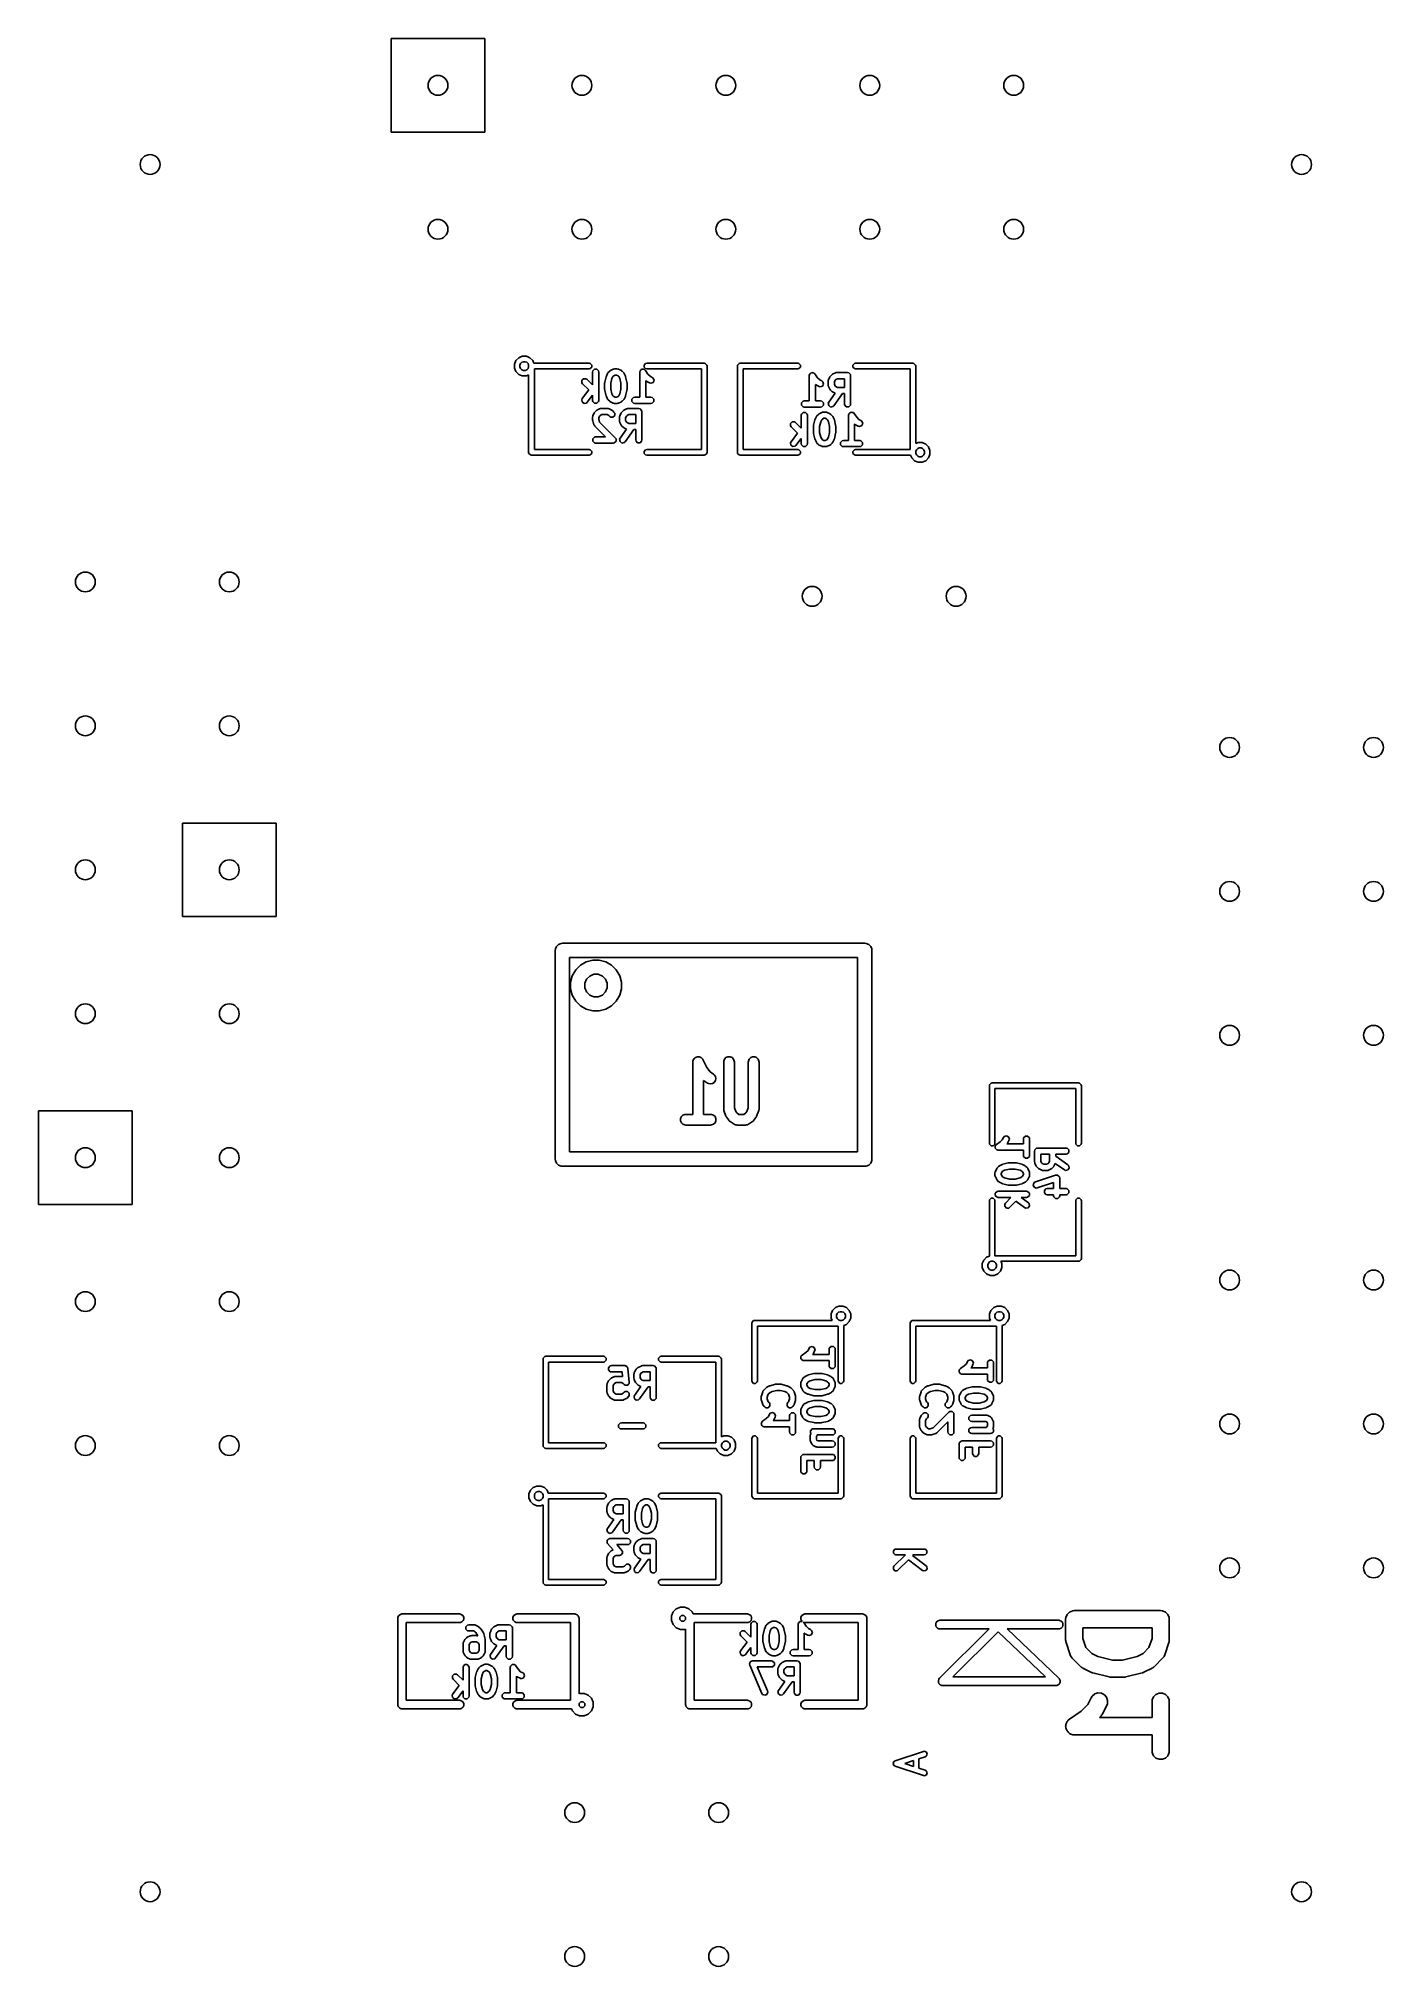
# Model space of a CAD drawing. Extents: x -4.25 to -3.32, y 5.52 to 6.86.
import ezdxf

# ---------------------------------------------------------------- set-up
doc = ezdxf.new("R2010")
doc.units = 0
doc.header["$MEASUREMENT"] = 0
doc.layers.add('BLACK', color=7, linetype='CONTINUOUS')

msp = doc.modelspace()

# ---------------------------------------------------------------- linework, layer by layer
at = {"layer": 'BLACK', "linetype": 'CONTINUOUS'}
for p, q in [((-4.0075, 6.7975), (-4.0075, 6.8625)), ((-4.0075, 6.8625), (-3.9425, 6.8625)), ((-3.9425, 6.8625), (-3.9425, 6.7975)), ((-3.9425, 6.7975), (-4.0075, 6.7975)), ((-3.9218, 6.6364), (-3.9208, 6.6389)), ((-3.9218, 6.6356), (-3.9218, 6.6364)), ((-3.9218, 6.6336), (-3.9218, 6.6356)), ((-3.9208, 6.6311), (-3.9218, 6.6336)), ((-3.9208, 6.6389), (-3.9189, 6.6408)), ((-3.9189, 6.6292), (-3.9208, 6.6311)), ((-3.9189, 6.6408), (-3.9164, 6.6418)), ((-3.9176, 6.6367), (-3.9181, 6.6356)), ((-3.9181, 6.6356), (-3.9181, 6.6344)), ((-3.9181, 6.6344), (-3.9176, 6.6333)), ((-3.9167, 6.6376), (-3.9176, 6.6367)), ((-3.9176, 6.6333), (-3.9167, 6.6324)), ((-3.9156, 6.638), (-3.9167, 6.6376)), ((-3.9167, 6.6324), (-3.9156, 6.6319)), ((-3.9164, 6.6418), (-3.9136, 6.6418)), ((-3.9144, 6.638), (-3.9156, 6.638)), ((-3.9156, 6.6319), (-3.9144, 6.6319)), ((-3.9133, 6.6376), (-3.9144, 6.638)), ((-3.9144, 6.6319), (-3.9133, 6.6324)), ((-3.9136, 6.6418), (-3.9111, 6.6408)), ((-3.9124, 6.6367), (-3.9133, 6.6376)), ((-3.9133, 6.6324), (-3.9124, 6.6333)), ((-3.912, 6.6356), (-3.9124, 6.6367)), ((-3.9124, 6.6333), (-3.912, 6.6344)), ((-3.912, 6.6344), (-3.912, 6.6356)), ((-3.9111, 6.6408), (-3.9092, 6.6389)), ((-3.9092, 6.6389), (-3.9084, 6.6369)), ((-3.9084, 6.6369), (-3.87, 6.6369)), ((-3.87, 6.633), (-3.908, 6.633)), ((-3.908, 6.633), (-3.908, 6.577)), ((-3.87, 6.6369), (-3.8693, 6.6368)), ((-3.8693, 6.6332), (-3.87, 6.633)), ((-3.8693, 6.6368), (-3.8682, 6.6357)), ((-3.8682, 6.6343), (-3.8693, 6.6332)), ((-3.8682, 6.6357), (-3.8682, 6.6343)), ((-3.8676, 6.6308), (-3.8675, 6.6316)), ((-3.8676, 6.6219), (-3.8676, 6.6308)), ((-3.8675, 6.6316), (-3.8663, 6.6328)), ((-3.8663, 6.6328), (-3.8647, 6.6328)), ((-3.8647, 6.6328), (-3.8635, 6.6316)), ((-3.8635, 6.6316), (-3.8633, 6.6308)), ((-3.8633, 6.6308), (-3.8633, 6.6111)), ((-3.8571, 6.6299), (-3.8569, 6.6302)), ((-3.8569, 6.6302), (-3.8567, 6.6305)), ((-3.8567, 6.6305), (-3.8557, 6.6314)), ((-3.8557, 6.6314), (-3.8555, 6.6316)), ((-3.8555, 6.6316), (-3.8552, 6.6318)), ((-3.8552, 6.6318), (-3.8533, 6.6327)), ((-3.8533, 6.6327), (-3.8532, 6.6328)), ((-3.8532, 6.6328), (-3.8528, 6.6329)), ((-3.8532, 6.6328), (-3.8532, 6.6328)), ((-3.8528, 6.6329), (-3.8525, 6.633)), ((-3.8525, 6.633), (-3.8525, 6.6329)), ((-3.8525, 6.6329), (-3.8523, 6.633)), ((-3.8523, 6.633), (-3.8505, 6.633)), ((-3.8505, 6.633), (-3.8504, 6.6329)), ((-3.8504, 6.6329), (-3.8503, 6.633)), ((-3.8503, 6.633), (-3.85, 6.6329)), ((-3.85, 6.6329), (-3.8496, 6.6328)), ((-3.8496, 6.6328), (-3.8496, 6.6328)), ((-3.8496, 6.6328), (-3.8495, 6.6327)), ((-3.8495, 6.6327), (-3.8476, 6.6318)), ((-3.8476, 6.6318), (-3.8474, 6.6316)), ((-3.8474, 6.6316), (-3.8471, 6.6314)), ((-3.8471, 6.6314), (-3.8461, 6.6305)), ((-3.8461, 6.6305), (-3.8459, 6.6302)), ((-3.8459, 6.6302), (-3.8457, 6.6299)), ((-3.8348, 6.6308), (-3.8346, 6.6316)), ((-3.8348, 6.6133), (-3.8348, 6.6308)), ((-3.8346, 6.6316), (-3.8345, 6.6318)), ((-3.8345, 6.6318), (-3.8344, 6.632)), ((-3.8344, 6.632), (-3.8339, 6.6324)), ((-3.8339, 6.6324), (-3.8335, 6.6328)), ((-3.8335, 6.6328), (-3.8332, 6.6328)), ((-3.8332, 6.6328), (-3.8331, 6.6329)), ((-3.8331, 6.6329), (-3.8324, 6.6328)), ((-3.8324, 6.6328), (-3.8318, 6.6328)), ((-3.8318, 6.6357), (-3.8307, 6.6368)), ((-3.8318, 6.6343), (-3.8318, 6.6357)), ((-3.8307, 6.6332), (-3.8318, 6.6343)), ((-3.8318, 6.6328), (-3.8317, 6.6326)), ((-3.8317, 6.6326), (-3.8314, 6.6326)), ((-3.8314, 6.6326), (-3.8309, 6.632)), ((-3.8309, 6.632), (-3.8291, 6.6294)), ((-3.8307, 6.6368), (-3.83, 6.6369)), ((-3.83, 6.633), (-3.8307, 6.6332)), ((-3.83, 6.6369), (-3.79, 6.6369)), ((-3.7919, 6.633), (-3.83, 6.633)), ((-3.7919, 6.577), (-3.7919, 6.633)), ((-3.79, 6.6369), (-3.7893, 6.6368)), ((-3.7893, 6.6368), (-3.7882, 6.6357)), ((-3.7882, 6.6357), (-3.788, 6.635)), ((-3.788, 6.635), (-3.788, 6.575)), ((-3.767, 6.635), (-3.7668, 6.6357)), ((-3.767, 6.575), (-3.767, 6.635)), ((-3.7668, 6.6357), (-3.7657, 6.6368)), ((-3.7657, 6.6368), (-3.765, 6.6369)), ((-3.765, 6.6369), (-3.725, 6.6369)), ((-3.725, 6.633), (-3.763, 6.633)), ((-3.763, 6.633), (-3.763, 6.577)), ((-3.725, 6.6369), (-3.7243, 6.6368)), ((-3.7243, 6.6332), (-3.725, 6.633)), ((-3.7243, 6.6368), (-3.7232, 6.6357)), ((-3.7232, 6.6343), (-3.7243, 6.6332)), ((-3.7232, 6.6357), (-3.7232, 6.6343)), ((-3.7161, 6.6299), (-3.7157, 6.6303)), ((-3.7157, 6.6303), (-3.7155, 6.6303)), ((-3.7155, 6.6303), (-3.7153, 6.6304)), ((-3.7153, 6.6304), (-3.7147, 6.6303)), ((-3.7147, 6.6303), (-3.714, 6.6303)), ((-3.714, 6.6303), (-3.7139, 6.6301)), ((-3.7139, 6.6301), (-3.7137, 6.6301)), ((-3.7137, 6.6301), (-3.7131, 6.6295)), ((-3.7008, 6.6293), (-3.6989, 6.6302)), ((-3.6989, 6.6302), (-3.6988, 6.6303)), ((-3.6988, 6.6303), (-3.6984, 6.6304)), ((-3.6988, 6.6303), (-3.6988, 6.6303)), ((-3.6984, 6.6304), (-3.6981, 6.6305)), ((-3.6981, 6.6305), (-3.6981, 6.6304)), ((-3.6981, 6.6304), (-3.698, 6.6305)), ((-3.698, 6.6305), (-3.6905, 6.6305)), ((-3.6905, 6.6305), (-3.6896, 6.6303)), ((-3.6896, 6.6303), (-3.6885, 6.6291)), ((-3.6868, 6.6357), (-3.6857, 6.6368)), ((-3.6868, 6.6343), (-3.6868, 6.6357)), ((-3.6857, 6.6332), (-3.6868, 6.6343)), ((-3.6857, 6.6368), (-3.685, 6.6369)), ((-3.685, 6.633), (-3.6857, 6.6332)), ((-3.685, 6.6369), (-3.645, 6.6369)), ((-3.6469, 6.633), (-3.685, 6.633)), ((-3.6469, 6.577), (-3.6469, 6.633)), ((-3.645, 6.6369), (-3.6443, 6.6368)), ((-3.6443, 6.6368), (-3.6432, 6.6357)), ((-3.6432, 6.6357), (-3.6431, 6.635)), ((-3.6431, 6.635), (-3.6431, 6.5811)), ((-3.9164, 6.6282), (-3.9189, 6.6292)), ((-3.9136, 6.6282), (-3.9164, 6.6282)), ((-3.912, 6.6289), (-3.9136, 6.6282)), ((-3.912, 6.575), (-3.912, 6.6289)), ((-3.875, 6.6251), (-3.8738, 6.6262)), ((-3.875, 6.6234), (-3.875, 6.6251)), ((-3.8745, 6.6227), (-3.875, 6.6234)), ((-3.8747, 6.6124), (-3.8702, 6.6184)), ((-3.8702, 6.6184), (-3.8745, 6.6227)), ((-3.8738, 6.6262), (-3.8722, 6.6262)), ((-3.8722, 6.6262), (-3.8715, 6.6258)), ((-3.8715, 6.6258), (-3.8676, 6.6219)), ((-3.8592, 6.6233), (-3.8591, 6.6236)), ((-3.8592, 6.6186), (-3.8592, 6.6233)), ((-3.8591, 6.6184), (-3.8592, 6.6186)), ((-3.8591, 6.6238), (-3.8582, 6.6276)), ((-3.8591, 6.6236), (-3.8591, 6.6238)), ((-3.8591, 6.6181), (-3.8591, 6.6184)), ((-3.8582, 6.6143), (-3.8591, 6.6181)), ((-3.8582, 6.6276), (-3.8581, 6.6278)), ((-3.8581, 6.6278), (-3.858, 6.628)), ((-3.858, 6.628), (-3.8571, 6.6299)), ((-3.8541, 6.6263), (-3.8549, 6.623)), ((-3.8549, 6.623), (-3.8549, 6.6189)), ((-3.8549, 6.6189), (-3.8541, 6.6156)), ((-3.8534, 6.6277), (-3.8541, 6.6263)), ((-3.8529, 6.6281), (-3.8534, 6.6277)), ((-3.8518, 6.6287), (-3.8529, 6.6281)), ((-3.851, 6.6287), (-3.8518, 6.6287)), ((-3.8499, 6.6281), (-3.851, 6.6287)), ((-3.8494, 6.6277), (-3.8499, 6.6281)), ((-3.8487, 6.6263), (-3.8494, 6.6277)), ((-3.8479, 6.623), (-3.8487, 6.6263)), ((-3.8487, 6.6156), (-3.8479, 6.6189)), ((-3.8479, 6.6189), (-3.8479, 6.623)), ((-3.8457, 6.6299), (-3.8448, 6.628)), ((-3.8448, 6.628), (-3.8447, 6.6278)), ((-3.8447, 6.6278), (-3.8446, 6.6276)), ((-3.8446, 6.6276), (-3.8437, 6.6238)), ((-3.8437, 6.6181), (-3.8446, 6.6143)), ((-3.8437, 6.6238), (-3.8437, 6.6236)), ((-3.8437, 6.6236), (-3.8436, 6.6233)), ((-3.8436, 6.6186), (-3.8437, 6.6184)), ((-3.8437, 6.6184), (-3.8437, 6.6181)), ((-3.8436, 6.6233), (-3.8436, 6.6186)), ((-3.8304, 6.6246), (-3.8305, 6.6247)), ((-3.8305, 6.6247), (-3.8305, 6.6133)), ((-3.8301, 6.6244), (-3.8304, 6.6246)), ((-3.8299, 6.6242), (-3.8301, 6.6244)), ((-3.828, 6.6233), (-3.8299, 6.6242)), ((-3.8291, 6.6294), (-3.8276, 6.6279)), ((-3.8272, 6.623), (-3.828, 6.6233)), ((-3.8276, 6.6279), (-3.8261, 6.6271)), ((-3.8256, 6.6236), (-3.8272, 6.623)), ((-3.8261, 6.6271), (-3.8254, 6.6266)), ((-3.8249, 6.625), (-3.8256, 6.6236)), ((-3.8254, 6.6266), (-3.8249, 6.625)), ((-3.717, 6.6283), (-3.7168, 6.6291)), ((-3.717, 6.6108), (-3.717, 6.6283)), ((-3.7168, 6.6291), (-3.7167, 6.6293)), ((-3.7167, 6.6293), (-3.7166, 6.6295)), ((-3.7166, 6.6295), (-3.7161, 6.6299)), ((-3.7131, 6.6295), (-3.7113, 6.6269)), ((-3.7126, 6.6221), (-3.7127, 6.6222)), ((-3.7127, 6.6222), (-3.7127, 6.6108)), ((-3.7123, 6.6219), (-3.7126, 6.6221)), ((-3.7121, 6.6217), (-3.7123, 6.6219)), ((-3.7102, 6.6208), (-3.7121, 6.6217)), ((-3.7113, 6.6269), (-3.7098, 6.6254)), ((-3.7094, 6.6205), (-3.7102, 6.6208)), ((-3.7098, 6.6254), (-3.7083, 6.6246)), ((-3.7078, 6.6211), (-3.7094, 6.6205)), ((-3.7083, 6.6246), (-3.7076, 6.6241)), ((-3.7071, 6.6225), (-3.7078, 6.6211)), ((-3.7076, 6.6241), (-3.7071, 6.6225)), ((-3.7039, 6.6247), (-3.7038, 6.625)), ((-3.7039, 6.6246), (-3.7038, 6.6247)), ((-3.7038, 6.6247), (-3.7039, 6.6247)), ((-3.7039, 6.6217), (-3.7039, 6.6246)), ((-3.7038, 6.6216), (-3.7039, 6.6217)), ((-3.7038, 6.6213), (-3.7039, 6.6216)), ((-3.7039, 6.6216), (-3.7038, 6.6216)), ((-3.7038, 6.625), (-3.7037, 6.6254)), ((-3.7037, 6.6209), (-3.7038, 6.6213)), ((-3.7037, 6.6254), (-3.7036, 6.6255)), ((-3.7037, 6.6254), (-3.7037, 6.6254)), ((-3.7036, 6.6208), (-3.7037, 6.6209)), ((-3.7037, 6.6209), (-3.7037, 6.6209)), ((-3.7036, 6.6255), (-3.7027, 6.6274)), ((-3.7027, 6.6189), (-3.7036, 6.6208)), ((-3.7027, 6.6274), (-3.7025, 6.6277)), ((-3.7025, 6.6186), (-3.7027, 6.6189)), ((-3.7025, 6.6277), (-3.7023, 6.628)), ((-3.7023, 6.6183), (-3.7025, 6.6186)), ((-3.7023, 6.628), (-3.7014, 6.6289)), ((-3.7014, 6.6174), (-3.7023, 6.6183)), ((-3.7014, 6.6289), (-3.7011, 6.6291)), ((-3.7011, 6.6172), (-3.7014, 6.6174)), ((-3.7011, 6.6291), (-3.7008, 6.6293)), ((-3.7008, 6.617), (-3.7011, 6.6172)), ((-3.6991, 6.6161), (-3.7008, 6.617)), ((-3.699, 6.6252), (-3.6996, 6.6241)), ((-3.6996, 6.6241), (-3.6996, 6.6223)), ((-3.6996, 6.6223), (-3.699, 6.6211)), ((-3.6986, 6.6256), (-3.699, 6.6252)), ((-3.699, 6.6211), (-3.6986, 6.6207)), ((-3.6975, 6.6262), (-3.6986, 6.6256)), ((-3.6986, 6.6207), (-3.6975, 6.6201)), ((-3.6926, 6.6262), (-3.6975, 6.6262)), ((-3.6975, 6.6201), (-3.6926, 6.6201)), ((-3.6926, 6.6201), (-3.6926, 6.6262)), ((-3.6885, 6.6291), (-3.6883, 6.6283)), ((-3.6883, 6.6283), (-3.6883, 6.6086)), ((-3.8751, 6.6116), (-3.8747, 6.6124)), ((-3.8748, 6.61), (-3.8751, 6.6116)), ((-3.8735, 6.609), (-3.8748, 6.61)), ((-3.8719, 6.6093), (-3.8735, 6.609)), ((-3.8713, 6.6098), (-3.8719, 6.6093)), ((-3.8676, 6.6147), (-3.8713, 6.6098)), ((-3.8676, 6.6111), (-3.8676, 6.6147)), ((-3.8675, 6.6103), (-3.8676, 6.6111)), ((-3.8663, 6.6091), (-3.8675, 6.6103)), ((-3.8647, 6.6091), (-3.8663, 6.6091)), ((-3.8661, 6.603), (-3.8651, 6.6039)), ((-3.8651, 6.6039), (-3.8648, 6.6041)), ((-3.8648, 6.6041), (-3.8646, 6.6043)), ((-3.8635, 6.6103), (-3.8647, 6.6091)), ((-3.8646, 6.6043), (-3.8627, 6.6052)), ((-3.8633, 6.6111), (-3.8635, 6.6103)), ((-3.8627, 6.6052), (-3.8626, 6.6053)), ((-3.8626, 6.6053), (-3.8625, 6.6053)), ((-3.8625, 6.6053), (-3.8622, 6.6054)), ((-3.8622, 6.6054), (-3.8619, 6.6055)), ((-3.8619, 6.6055), (-3.8618, 6.6054)), ((-3.8618, 6.6054), (-3.8617, 6.6055)), ((-3.8617, 6.6055), (-3.857, 6.6055)), ((-3.8581, 6.6141), (-3.8582, 6.6143)), ((-3.858, 6.6139), (-3.8581, 6.6141)), ((-3.8571, 6.612), (-3.858, 6.6139)), ((-3.8569, 6.6118), (-3.8571, 6.612)), ((-3.857, 6.6055), (-3.8569, 6.6054)), ((-3.8567, 6.6115), (-3.8569, 6.6118)), ((-3.8569, 6.6054), (-3.8569, 6.6055)), ((-3.8569, 6.6055), (-3.8566, 6.6054)), ((-3.8557, 6.6105), (-3.8567, 6.6115)), ((-3.8566, 6.6054), (-3.8562, 6.6053)), ((-3.8562, 6.6053), (-3.8562, 6.6053)), ((-3.8562, 6.6053), (-3.8561, 6.6052)), ((-3.8561, 6.6052), (-3.8542, 6.6043)), ((-3.8555, 6.6103), (-3.8557, 6.6105)), ((-3.8552, 6.6101), (-3.8555, 6.6103)), ((-3.8533, 6.6092), (-3.8552, 6.6101)), ((-3.8542, 6.6043), (-3.8539, 6.6041)), ((-3.8541, 6.6156), (-3.8534, 6.6143)), ((-3.8539, 6.6041), (-3.8536, 6.6039)), ((-3.8536, 6.6039), (-3.8527, 6.603)), ((-3.8534, 6.6143), (-3.8529, 6.6138)), ((-3.8532, 6.6092), (-3.8533, 6.6092)), ((-3.8532, 6.6091), (-3.8532, 6.6092)), ((-3.8528, 6.6091), (-3.8532, 6.6091)), ((-3.8529, 6.6138), (-3.8518, 6.6133)), ((-3.8525, 6.609), (-3.8528, 6.6091)), ((-3.8523, 6.609), (-3.8525, 6.609)), ((-3.8525, 6.609), (-3.8525, 6.609)), ((-3.8505, 6.609), (-3.8523, 6.609)), ((-3.8518, 6.6133), (-3.851, 6.6133)), ((-3.851, 6.6133), (-3.8499, 6.6138)), ((-3.8504, 6.609), (-3.8505, 6.609)), ((-3.8503, 6.609), (-3.8504, 6.609)), ((-3.85, 6.6091), (-3.8503, 6.609)), ((-3.8496, 6.6091), (-3.85, 6.6091)), ((-3.8499, 6.6138), (-3.8494, 6.6143)), ((-3.8495, 6.6092), (-3.8496, 6.6092)), ((-3.8496, 6.6092), (-3.8496, 6.6091)), ((-3.8476, 6.6101), (-3.8495, 6.6092)), ((-3.8494, 6.6143), (-3.8487, 6.6156)), ((-3.8474, 6.6103), (-3.8476, 6.6101)), ((-3.8471, 6.6105), (-3.8474, 6.6103)), ((-3.8473, 6.603), (-3.8464, 6.6039)), ((-3.8461, 6.6115), (-3.8471, 6.6105)), ((-3.8464, 6.6039), (-3.8461, 6.6041)), ((-3.8459, 6.6118), (-3.8461, 6.6115)), ((-3.8461, 6.6041), (-3.8458, 6.6043)), ((-3.8457, 6.612), (-3.8459, 6.6118)), ((-3.8458, 6.6043), (-3.8439, 6.6052)), ((-3.8448, 6.6139), (-3.8457, 6.612)), ((-3.8447, 6.6141), (-3.8448, 6.6139)), ((-3.8446, 6.6143), (-3.8447, 6.6141)), ((-3.8439, 6.6052), (-3.8438, 6.6053)), ((-3.8438, 6.6053), (-3.8434, 6.6054)), ((-3.8438, 6.6053), (-3.8438, 6.6053)), ((-3.8434, 6.6054), (-3.8431, 6.6055)), ((-3.8431, 6.6055), (-3.8431, 6.6054)), ((-3.8431, 6.6054), (-3.843, 6.6055)), ((-3.843, 6.6055), (-3.8355, 6.6055)), ((-3.8403, 6.6119), (-3.8391, 6.6131)), ((-3.8403, 6.6103), (-3.8403, 6.6119)), ((-3.8391, 6.6091), (-3.8403, 6.6103)), ((-3.8391, 6.6131), (-3.8383, 6.6133)), ((-3.8383, 6.609), (-3.8391, 6.6091)), ((-3.8383, 6.6133), (-3.8348, 6.6133)), ((-3.827, 6.609), (-3.8383, 6.609)), ((-3.8355, 6.6055), (-3.8346, 6.6053)), ((-3.8346, 6.6053), (-3.8335, 6.6041)), ((-3.8335, 6.6041), (-3.8333, 6.6033)), ((-3.8333, 6.6033), (-3.8333, 6.5836)), ((-3.8305, 6.6133), (-3.827, 6.6133)), ((-3.827, 6.6133), (-3.8262, 6.6131)), ((-3.8262, 6.6091), (-3.827, 6.609)), ((-3.8262, 6.6131), (-3.825, 6.6119)), ((-3.825, 6.6103), (-3.8262, 6.6091)), ((-3.825, 6.6119), (-3.825, 6.6103)), ((-3.7225, 6.6094), (-3.7213, 6.6106)), ((-3.7225, 6.6078), (-3.7225, 6.6094)), ((-3.7213, 6.6066), (-3.7225, 6.6078)), ((-3.7213, 6.6106), (-3.7205, 6.6108)), ((-3.7205, 6.6065), (-3.7213, 6.6066)), ((-3.7205, 6.6108), (-3.717, 6.6108)), ((-3.7092, 6.6065), (-3.7205, 6.6065)), ((-3.7127, 6.6108), (-3.7092, 6.6108)), ((-3.7092, 6.6108), (-3.7084, 6.6106)), ((-3.7084, 6.6066), (-3.7092, 6.6065)), ((-3.7084, 6.6106), (-3.7072, 6.6094)), ((-3.7072, 6.6078), (-3.7084, 6.6066)), ((-3.7072, 6.6094), (-3.7072, 6.6078)), ((-3.7038, 6.6091), (-3.7035, 6.6098)), ((-3.7035, 6.6075), (-3.7038, 6.6091)), ((-3.7035, 6.6098), (-3.6991, 6.6161)), ((-3.7022, 6.6065), (-3.7035, 6.6075)), ((-3.7006, 6.6068), (-3.7022, 6.6065)), ((-3.7, 6.6074), (-3.7006, 6.6068)), ((-3.694, 6.6158), (-3.7, 6.6074)), ((-3.6926, 6.6158), (-3.694, 6.6158)), ((-3.6926, 6.6086), (-3.6926, 6.6158)), ((-3.6924, 6.6078), (-3.6926, 6.6086)), ((-3.6913, 6.6066), (-3.6924, 6.6078)), ((-3.6896, 6.6066), (-3.6913, 6.6066)), ((-3.6885, 6.6078), (-3.6896, 6.6066)), ((-3.6883, 6.6086), (-3.6885, 6.6078)), ((-3.8676, 6.5997), (-3.8675, 6.6)), ((-3.8676, 6.5996), (-3.8676, 6.5997)), ((-3.8676, 6.5997), (-3.8676, 6.5997)), ((-3.8676, 6.5977), (-3.8676, 6.5996)), ((-3.8676, 6.5973), (-3.8676, 6.5977)), ((-3.8675, 6.597), (-3.8676, 6.5973)), ((-3.8675, 6.6), (-3.8675, 6.6004)), ((-3.8675, 6.6004), (-3.8674, 6.6004)), ((-3.8666, 6.5942), (-3.8675, 6.597)), ((-3.8674, 6.6005), (-3.8665, 6.6024)), ((-3.8674, 6.6004), (-3.8674, 6.6005)), ((-3.8665, 6.5941), (-3.8666, 6.5942)), ((-3.8665, 6.6024), (-3.8663, 6.6027)), ((-3.8665, 6.594), (-3.8665, 6.5941)), ((-3.8663, 6.5938), (-3.8665, 6.594)), ((-3.8663, 6.6027), (-3.8661, 6.603)), ((-3.8662, 6.5935), (-3.8663, 6.5938)), ((-3.8661, 6.5934), (-3.8662, 6.5935)), ((-3.8661, 6.5933), (-3.8661, 6.5934)), ((-3.8585, 6.5858), (-3.8661, 6.5933)), ((-3.8628, 6.6002), (-3.8633, 6.5991)), ((-3.8633, 6.5991), (-3.8633, 6.598)), ((-3.8633, 6.598), (-3.8627, 6.596)), ((-3.8623, 6.6006), (-3.8628, 6.6002)), ((-3.8627, 6.596), (-3.8518, 6.5851)), ((-3.8612, 6.6012), (-3.8623, 6.6006)), ((-3.8575, 6.6012), (-3.8612, 6.6012)), ((-3.8564, 6.6006), (-3.8575, 6.6012)), ((-3.8557, 6.5999), (-3.8564, 6.6006)), ((-3.855, 6.5994), (-3.8557, 6.5999)), ((-3.8534, 6.5994), (-3.855, 6.5994)), ((-3.8522, 6.6006), (-3.8534, 6.5994)), ((-3.8527, 6.603), (-3.8522, 6.6023)), ((-3.8522, 6.6023), (-3.8522, 6.6006)), ((-3.8489, 6.5997), (-3.8488, 6.6)), ((-3.8489, 6.5996), (-3.8488, 6.5997)), ((-3.8488, 6.5997), (-3.8489, 6.5997)), ((-3.8489, 6.5967), (-3.8489, 6.5996)), ((-3.8488, 6.5966), (-3.8489, 6.5967)), ((-3.8488, 6.5963), (-3.8489, 6.5966)), ((-3.8489, 6.5966), (-3.8488, 6.5966)), ((-3.8488, 6.6), (-3.8487, 6.6004)), ((-3.8487, 6.5959), (-3.8488, 6.5963)), ((-3.8487, 6.6004), (-3.8486, 6.6005)), ((-3.8487, 6.6004), (-3.8487, 6.6004)), ((-3.8486, 6.5958), (-3.8487, 6.5959)), ((-3.8487, 6.5959), (-3.8487, 6.5959)), ((-3.8486, 6.6005), (-3.8477, 6.6024)), ((-3.8477, 6.5939), (-3.8486, 6.5958)), ((-3.8485, 6.5848), (-3.8441, 6.5911)), ((-3.8477, 6.6024), (-3.8475, 6.6027)), ((-3.8475, 6.5936), (-3.8477, 6.5939)), ((-3.8475, 6.6027), (-3.8473, 6.603)), ((-3.8473, 6.5933), (-3.8475, 6.5936)), ((-3.8464, 6.5924), (-3.8473, 6.5933)), ((-3.8461, 6.5922), (-3.8464, 6.5924)), ((-3.8458, 6.592), (-3.8461, 6.5922)), ((-3.8441, 6.5911), (-3.8458, 6.592)), ((-3.839, 6.5908), (-3.845, 6.5824)), ((-3.844, 6.6002), (-3.8446, 6.5991)), ((-3.8446, 6.5991), (-3.8446, 6.5973)), ((-3.8446, 6.5973), (-3.844, 6.5961)), ((-3.8436, 6.6006), (-3.844, 6.6002)), ((-3.844, 6.5961), (-3.8436, 6.5957)), ((-3.8425, 6.6012), (-3.8436, 6.6006)), ((-3.8436, 6.5957), (-3.8425, 6.5951)), ((-3.8376, 6.6012), (-3.8425, 6.6012)), ((-3.8425, 6.5951), (-3.8376, 6.5951)), ((-3.8376, 6.5908), (-3.839, 6.5908)), ((-3.8376, 6.5951), (-3.8376, 6.6012)), ((-3.8376, 6.5836), (-3.8376, 6.5908)), ((-3.73, 6.5951), (-3.7288, 6.5962)), ((-3.73, 6.5934), (-3.73, 6.5951)), ((-3.7295, 6.5927), (-3.73, 6.5934)), ((-3.7252, 6.5884), (-3.7295, 6.5927)), ((-3.7288, 6.5962), (-3.7272, 6.5962)), ((-3.7272, 6.5962), (-3.7265, 6.5958)), ((-3.7265, 6.5958), (-3.7226, 6.5919)), ((-3.7226, 6.6008), (-3.7225, 6.6016)), ((-3.7226, 6.5919), (-3.7226, 6.6008)), ((-3.7225, 6.6016), (-3.7213, 6.6028)), ((-3.7213, 6.6028), (-3.7197, 6.6028)), ((-3.7197, 6.6028), (-3.7185, 6.6016)), ((-3.7185, 6.6016), (-3.7183, 6.6008)), ((-3.7183, 6.6008), (-3.7183, 6.5811)), ((-3.7142, 6.5933), (-3.7141, 6.5936)), ((-3.7142, 6.5886), (-3.7142, 6.5933)), ((-3.7141, 6.5938), (-3.7132, 6.5976)), ((-3.7141, 6.5936), (-3.7141, 6.5938)), ((-3.7132, 6.5976), (-3.7131, 6.5978)), ((-3.7131, 6.5978), (-3.713, 6.598)), ((-3.713, 6.598), (-3.7121, 6.5999)), ((-3.7121, 6.5999), (-3.7119, 6.6002)), ((-3.7119, 6.6002), (-3.7117, 6.6005)), ((-3.7117, 6.6005), (-3.7107, 6.6014)), ((-3.7107, 6.6014), (-3.7105, 6.6016)), ((-3.7105, 6.6016), (-3.7102, 6.6018)), ((-3.7102, 6.6018), (-3.7083, 6.6027)), ((-3.7091, 6.5963), (-3.7099, 6.593)), ((-3.7099, 6.593), (-3.7099, 6.5889)), ((-3.7084, 6.5977), (-3.7091, 6.5963)), ((-3.7079, 6.5981), (-3.7084, 6.5977)), ((-3.7083, 6.6027), (-3.7082, 6.6028)), ((-3.7082, 6.6028), (-3.7078, 6.6029)), ((-3.7082, 6.6028), (-3.7082, 6.6028)), ((-3.7068, 6.5987), (-3.7079, 6.5981)), ((-3.7078, 6.6029), (-3.7075, 6.603)), ((-3.7075, 6.603), (-3.7075, 6.6029)), ((-3.7075, 6.6029), (-3.7073, 6.603)), ((-3.7073, 6.603), (-3.7055, 6.603)), ((-3.706, 6.5987), (-3.7068, 6.5987)), ((-3.7049, 6.5981), (-3.706, 6.5987)), ((-3.7055, 6.603), (-3.7054, 6.6029)), ((-3.7054, 6.6029), (-3.7053, 6.603)), ((-3.7053, 6.603), (-3.705, 6.6029)), ((-3.705, 6.6029), (-3.7046, 6.6028)), ((-3.7044, 6.5977), (-3.7049, 6.5981)), ((-3.7046, 6.6028), (-3.7046, 6.6028)), ((-3.7046, 6.6028), (-3.7045, 6.6027)), ((-3.7045, 6.6027), (-3.7026, 6.6018)), ((-3.7037, 6.5963), (-3.7044, 6.5977)), ((-3.7029, 6.593), (-3.7037, 6.5963)), ((-3.7029, 6.5889), (-3.7029, 6.593)), ((-3.7026, 6.6018), (-3.7024, 6.6016)), ((-3.7024, 6.6016), (-3.7021, 6.6014)), ((-3.7021, 6.6014), (-3.7011, 6.6005)), ((-3.7011, 6.6005), (-3.7009, 6.6002)), ((-3.7009, 6.6002), (-3.7007, 6.5999)), ((-3.7007, 6.5999), (-3.6998, 6.598)), ((-3.6998, 6.598), (-3.6997, 6.5978)), ((-3.6997, 6.5978), (-3.6996, 6.5976)), ((-3.6996, 6.5976), (-3.6987, 6.5938)), ((-3.6987, 6.5938), (-3.6987, 6.5936)), ((-3.6987, 6.5936), (-3.6986, 6.5933)), ((-3.6986, 6.5933), (-3.6986, 6.5886)), ((-3.6898, 6.6008), (-3.6896, 6.6016)), ((-3.6898, 6.5833), (-3.6898, 6.6008)), ((-3.6896, 6.6016), (-3.6895, 6.6018)), ((-3.6895, 6.6018), (-3.6894, 6.602)), ((-3.6894, 6.602), (-3.6889, 6.6024)), ((-3.6889, 6.6024), (-3.6885, 6.6028)), ((-3.6885, 6.6028), (-3.6882, 6.6028)), ((-3.6882, 6.6028), (-3.6881, 6.6029)), ((-3.6881, 6.6029), (-3.6874, 6.6028)), ((-3.6874, 6.6028), (-3.6868, 6.6028)), ((-3.6868, 6.6028), (-3.6867, 6.6026)), ((-3.6867, 6.6026), (-3.6864, 6.6026)), ((-3.6864, 6.6026), (-3.6859, 6.602)), ((-3.6859, 6.602), (-3.6841, 6.5994)), ((-3.6854, 6.5946), (-3.6855, 6.5947)), ((-3.6855, 6.5947), (-3.6855, 6.5833)), ((-3.6851, 6.5944), (-3.6854, 6.5946)), ((-3.6849, 6.5942), (-3.6851, 6.5944)), ((-3.683, 6.5933), (-3.6849, 6.5942)), ((-3.6841, 6.5994), (-3.6826, 6.5979)), ((-3.6822, 6.593), (-3.683, 6.5933)), ((-3.6826, 6.5979), (-3.6811, 6.5971)), ((-3.6806, 6.5936), (-3.6822, 6.593)), ((-3.6811, 6.5971), (-3.6804, 6.5966)), ((-3.6799, 6.595), (-3.6806, 6.5936)), ((-3.6804, 6.5966), (-3.6799, 6.595)), ((-3.908, 6.577), (-3.87, 6.577)), ((-3.87, 6.577), (-3.8693, 6.5768)), ((-3.8693, 6.5768), (-3.8682, 6.5757)), ((-3.8675, 6.5844), (-3.8663, 6.5856)), ((-3.8675, 6.5828), (-3.8675, 6.5844)), ((-3.8663, 6.5816), (-3.8675, 6.5828)), ((-3.8663, 6.5856), (-3.8655, 6.5858)), ((-3.8655, 6.5815), (-3.8663, 6.5816)), ((-3.8655, 6.5858), (-3.8585, 6.5858)), ((-3.8533, 6.5815), (-3.8655, 6.5815)), ((-3.8525, 6.5816), (-3.8533, 6.5815)), ((-3.8513, 6.5828), (-3.8525, 6.5816)), ((-3.8518, 6.5851), (-3.8513, 6.5844)), ((-3.8513, 6.5844), (-3.8513, 6.5844)), ((-3.8513, 6.5844), (-3.8513, 6.5828)), ((-3.8488, 6.5841), (-3.8485, 6.5848)), ((-3.8485, 6.5825), (-3.8488, 6.5841)), ((-3.8472, 6.5815), (-3.8485, 6.5825)), ((-3.8456, 6.5818), (-3.8472, 6.5815)), ((-3.845, 6.5824), (-3.8456, 6.5818)), ((-3.8374, 6.5828), (-3.8376, 6.5836)), ((-3.8363, 6.5816), (-3.8374, 6.5828)), ((-3.8346, 6.5816), (-3.8363, 6.5816)), ((-3.8335, 6.5828), (-3.8346, 6.5816)), ((-3.8333, 6.5836), (-3.8335, 6.5828)), ((-3.8318, 6.5757), (-3.8307, 6.5768)), ((-3.8307, 6.5768), (-3.83, 6.577)), ((-3.83, 6.577), (-3.7919, 6.577)), ((-3.763, 6.577), (-3.725, 6.577)), ((-3.7301, 6.5816), (-3.7297, 6.5824)), ((-3.7298, 6.58), (-3.7301, 6.5816)), ((-3.7285, 6.579), (-3.7298, 6.58)), ((-3.7297, 6.5824), (-3.7252, 6.5884)), ((-3.7269, 6.5793), (-3.7285, 6.579)), ((-3.7263, 6.5798), (-3.7269, 6.5793)), ((-3.7226, 6.5847), (-3.7263, 6.5798)), ((-3.725, 6.577), (-3.7243, 6.5768)), ((-3.7243, 6.5768), (-3.7232, 6.5757)), ((-3.7226, 6.5811), (-3.7226, 6.5847)), ((-3.7225, 6.5803), (-3.7226, 6.5811)), ((-3.7213, 6.5791), (-3.7225, 6.5803)), ((-3.7197, 6.5791), (-3.7213, 6.5791)), ((-3.7185, 6.5803), (-3.7197, 6.5791)), ((-3.7183, 6.5811), (-3.7185, 6.5803)), ((-3.7141, 6.5884), (-3.7142, 6.5886)), ((-3.7141, 6.5881), (-3.7141, 6.5884)), ((-3.7132, 6.5843), (-3.7141, 6.5881)), ((-3.7131, 6.5841), (-3.7132, 6.5843)), ((-3.713, 6.5839), (-3.7131, 6.5841)), ((-3.7121, 6.582), (-3.713, 6.5839)), ((-3.7119, 6.5818), (-3.7121, 6.582)), ((-3.7117, 6.5815), (-3.7119, 6.5818)), ((-3.7107, 6.5805), (-3.7117, 6.5815)), ((-3.7105, 6.5803), (-3.7107, 6.5805)), ((-3.7102, 6.5801), (-3.7105, 6.5803)), ((-3.7083, 6.5792), (-3.7102, 6.5801)), ((-3.7099, 6.5889), (-3.7091, 6.5856)), ((-3.7091, 6.5856), (-3.7084, 6.5843)), ((-3.7084, 6.5843), (-3.7079, 6.5838)), ((-3.7082, 6.5792), (-3.7083, 6.5792)), ((-3.7082, 6.5791), (-3.7082, 6.5792)), ((-3.7078, 6.5791), (-3.7082, 6.5791)), ((-3.7079, 6.5838), (-3.7068, 6.5833)), ((-3.7075, 6.579), (-3.7078, 6.5791)), ((-3.7073, 6.579), (-3.7075, 6.579)), ((-3.7075, 6.579), (-3.7075, 6.579)), ((-3.7055, 6.579), (-3.7073, 6.579)), ((-3.7068, 6.5833), (-3.706, 6.5833)), ((-3.706, 6.5833), (-3.7049, 6.5838)), ((-3.7054, 6.579), (-3.7055, 6.579)), ((-3.7053, 6.579), (-3.7054, 6.579)), ((-3.705, 6.5791), (-3.7053, 6.579)), ((-3.7046, 6.5791), (-3.705, 6.5791)), ((-3.7049, 6.5838), (-3.7044, 6.5843)), ((-3.7045, 6.5792), (-3.7046, 6.5792)), ((-3.7046, 6.5792), (-3.7046, 6.5791)), ((-3.7026, 6.5801), (-3.7045, 6.5792)), ((-3.7044, 6.5843), (-3.7037, 6.5856)), ((-3.7037, 6.5856), (-3.7029, 6.5889)), ((-3.7024, 6.5803), (-3.7026, 6.5801)), ((-3.7021, 6.5805), (-3.7024, 6.5803)), ((-3.7011, 6.5815), (-3.7021, 6.5805)), ((-3.7009, 6.5818), (-3.7011, 6.5815)), ((-3.7007, 6.582), (-3.7009, 6.5818)), ((-3.6998, 6.5839), (-3.7007, 6.582)), ((-3.6997, 6.5841), (-3.6998, 6.5839)), ((-3.6996, 6.5843), (-3.6997, 6.5841)), ((-3.6987, 6.5881), (-3.6996, 6.5843)), ((-3.6986, 6.5886), (-3.6987, 6.5884)), ((-3.6987, 6.5884), (-3.6987, 6.5881)), ((-3.6953, 6.5819), (-3.6941, 6.5831)), ((-3.6953, 6.5803), (-3.6953, 6.5819)), ((-3.6941, 6.5791), (-3.6953, 6.5803)), ((-3.6941, 6.5831), (-3.6933, 6.5833)), ((-3.6933, 6.579), (-3.6941, 6.5791)), ((-3.6933, 6.5833), (-3.6898, 6.5833)), ((-3.682, 6.579), (-3.6933, 6.579)), ((-3.6868, 6.5757), (-3.6857, 6.5768)), ((-3.6857, 6.5768), (-3.685, 6.577)), ((-3.6855, 6.5833), (-3.682, 6.5833)), ((-3.685, 6.577), (-3.6469, 6.577)), ((-3.682, 6.5833), (-3.6812, 6.5831)), ((-3.6812, 6.5791), (-3.682, 6.579)), ((-3.6812, 6.5831), (-3.68, 6.5819)), ((-3.68, 6.5803), (-3.6812, 6.5791)), ((-3.68, 6.5819), (-3.68, 6.5803)), ((-3.6431, 6.5811), (-3.6414, 6.5818)), ((-3.6426, 6.5767), (-3.6431, 6.5756)), ((-3.6417, 6.5776), (-3.6426, 6.5767)), ((-3.6406, 6.5781), (-3.6417, 6.5776)), ((-3.6414, 6.5818), (-3.6386, 6.5818)), ((-3.6394, 6.5781), (-3.6406, 6.5781)), ((-3.6383, 6.5776), (-3.6394, 6.5781)), ((-3.6386, 6.5818), (-3.6361, 6.5808)), ((-3.6374, 6.5767), (-3.6383, 6.5776)), ((-3.637, 6.5756), (-3.6374, 6.5767)), ((-3.6361, 6.5808), (-3.6342, 6.5789)), ((-3.6342, 6.5789), (-3.6332, 6.5764)), ((-3.9118, 6.5743), (-3.912, 6.575)), ((-3.9107, 6.5732), (-3.9118, 6.5743)), ((-3.91, 6.5731), (-3.9107, 6.5732)), ((-3.87, 6.5731), (-3.91, 6.5731)), ((-3.8693, 6.5732), (-3.87, 6.5731)), ((-3.8682, 6.5743), (-3.8693, 6.5732)), ((-3.8682, 6.5757), (-3.8682, 6.5743)), ((-3.8318, 6.5743), (-3.8318, 6.5757)), ((-3.8307, 6.5732), (-3.8318, 6.5743)), ((-3.83, 6.5731), (-3.8307, 6.5732)), ((-3.79, 6.5731), (-3.83, 6.5731)), ((-3.7893, 6.5732), (-3.79, 6.5731)), ((-3.7882, 6.5743), (-3.7893, 6.5732)), ((-3.788, 6.575), (-3.7882, 6.5743)), ((-3.7668, 6.5743), (-3.767, 6.575)), ((-3.7657, 6.5732), (-3.7668, 6.5743)), ((-3.765, 6.5731), (-3.7657, 6.5732)), ((-3.725, 6.5731), (-3.765, 6.5731)), ((-3.7243, 6.5732), (-3.725, 6.5731)), ((-3.7232, 6.5743), (-3.7243, 6.5732)), ((-3.7232, 6.5757), (-3.7232, 6.5743)), ((-3.6868, 6.5743), (-3.6868, 6.5757)), ((-3.6857, 6.5732), (-3.6868, 6.5743)), ((-3.685, 6.5731), (-3.6857, 6.5732)), ((-3.6466, 6.5731), (-3.685, 6.5731)), ((-3.6458, 6.5711), (-3.6466, 6.5731)), ((-3.6439, 6.5692), (-3.6458, 6.5711)), ((-3.6414, 6.5682), (-3.6439, 6.5692)), ((-3.6431, 6.5756), (-3.6431, 6.5744)), ((-3.6431, 6.5744), (-3.6426, 6.5733)), ((-3.6426, 6.5733), (-3.6417, 6.5724)), ((-3.6417, 6.5724), (-3.6406, 6.572)), ((-3.6386, 6.5682), (-3.6414, 6.5682)), ((-3.6406, 6.572), (-3.6394, 6.572)), ((-3.6394, 6.572), (-3.6383, 6.5724)), ((-3.6361, 6.5692), (-3.6386, 6.5682)), ((-3.6383, 6.5724), (-3.6374, 6.5733)), ((-3.6374, 6.5733), (-3.637, 6.5744)), ((-3.637, 6.5744), (-3.637, 6.5756)), ((-3.6342, 6.5711), (-3.6361, 6.5692)), ((-3.6332, 6.5736), (-3.6342, 6.5711)), ((-3.6332, 6.5764), (-3.6332, 6.5736)), ((-4.1525, 6.2525), (-4.1525, 6.3175)), ((-4.1525, 6.3175), (-4.0875, 6.3175)), ((-4.0875, 6.3175), (-4.0875, 6.2525)), ((-4.0875, 6.2525), (-4.1525, 6.2525)), ((-3.8935, 6.229), (-3.8934, 6.23)), ((-3.8935, 6.084), (-3.8935, 6.229)), ((-3.8934, 6.23), (-3.8927, 6.2318)), ((-3.8927, 6.2318), (-3.8913, 6.2332)), ((-3.8913, 6.2332), (-3.8895, 6.2339)), ((-3.8895, 6.2339), (-3.8885, 6.234)), ((-3.8885, 6.234), (-3.6785, 6.234)), ((-3.6785, 6.234), (-3.6775, 6.2339)), ((-3.6775, 6.2339), (-3.6757, 6.2332)), ((-3.6757, 6.2332), (-3.6743, 6.2318)), ((-3.6743, 6.2318), (-3.6736, 6.23)), ((-3.6736, 6.23), (-3.6735, 6.229)), ((-3.6735, 6.229), (-3.6735, 6.084)), ((-3.8835, 6.224), (-3.8835, 6.089)), ((-3.6835, 6.224), (-3.8835, 6.224)), ((-3.8817, 6.2114), (-3.8793, 6.2154)), ((-3.8793, 6.2154), (-3.876, 6.2187)), ((-3.876, 6.2187), (-3.872, 6.2211)), ((-3.872, 6.2211), (-3.8675, 6.2223)), ((-3.8675, 6.2223), (-3.8629, 6.2223)), ((-3.8629, 6.2223), (-3.8584, 6.2211)), ((-3.8584, 6.2211), (-3.8544, 6.2187)), ((-3.8544, 6.2187), (-3.8511, 6.2154)), ((-3.8511, 6.2154), (-3.8487, 6.2114)), ((-3.6835, 6.089), (-3.6835, 6.224)), ((-3.8829, 6.2069), (-3.8817, 6.2114)), ((-3.8829, 6.2062), (-3.8829, 6.2069)), ((-3.8829, 6.2023), (-3.8829, 6.2062)), ((-3.8817, 6.1978), (-3.8829, 6.2023)), ((-3.8718, 6.209), (-3.873, 6.2062)), ((-3.873, 6.2062), (-3.873, 6.203)), ((-3.873, 6.203), (-3.8718, 6.2002)), ((-3.8696, 6.2112), (-3.8718, 6.209)), ((-3.8668, 6.2124), (-3.8696, 6.2112)), ((-3.8636, 6.2124), (-3.8668, 6.2124)), ((-3.8608, 6.2112), (-3.8636, 6.2124)), ((-3.8586, 6.209), (-3.8608, 6.2112)), ((-3.8574, 6.2062), (-3.8586, 6.209)), ((-3.8586, 6.2002), (-3.8574, 6.203)), ((-3.8574, 6.203), (-3.8574, 6.2062)), ((-3.8487, 6.2114), (-3.8475, 6.2069)), ((-3.8475, 6.2023), (-3.8487, 6.1978)), ((-3.8475, 6.2069), (-3.8475, 6.2023)), ((-3.8793, 6.1938), (-3.8817, 6.1978)), ((-3.876, 6.1905), (-3.8793, 6.1938)), ((-3.872, 6.1881), (-3.876, 6.1905)), ((-3.8675, 6.1869), (-3.872, 6.1881)), ((-3.8718, 6.2002), (-3.8696, 6.198)), ((-3.8696, 6.198), (-3.8668, 6.1968)), ((-3.8668, 6.1968), (-3.8636, 6.1968)), ((-3.8636, 6.1968), (-3.8608, 6.198)), ((-3.8584, 6.1881), (-3.8629, 6.1869)), ((-3.8608, 6.198), (-3.8586, 6.2002)), ((-3.8544, 6.1905), (-3.8584, 6.1881)), ((-3.8511, 6.1938), (-3.8544, 6.1905)), ((-3.8487, 6.1978), (-3.8511, 6.1938)), ((-3.8629, 6.1869), (-3.8675, 6.1869)), ((-3.798, 6.1514), (-3.7979, 6.1518)), ((-3.798, 6.1151), (-3.798, 6.1514)), ((-3.7979, 6.1521), (-3.7977, 6.1527)), ((-3.7979, 6.1519), (-3.7979, 6.1521)), ((-3.7979, 6.1518), (-3.7979, 6.1519)), ((-3.7979, 6.1519), (-3.7979, 6.1519)), ((-3.7977, 6.1527), (-3.7975, 6.1532)), ((-3.7975, 6.1532), (-3.7974, 6.1533)), ((-3.7974, 6.1533), (-3.7973, 6.1535)), ((-3.7973, 6.1535), (-3.7969, 6.1539)), ((-3.7969, 6.1539), (-3.7965, 6.1543)), ((-3.7965, 6.1543), (-3.7964, 6.1544)), ((-3.7964, 6.1544), (-3.7963, 6.1545)), ((-3.7963, 6.1545), (-3.7957, 6.1547)), ((-3.7957, 6.1547), (-3.7952, 6.155)), ((-3.7952, 6.155), (-3.7951, 6.155)), ((-3.7951, 6.155), (-3.7949, 6.1551)), ((-3.7949, 6.1551), (-3.7943, 6.1551)), ((-3.7943, 6.1551), (-3.7937, 6.1551)), ((-3.7937, 6.1551), (-3.7936, 6.1551)), ((-3.7936, 6.1551), (-3.7935, 6.1551)), ((-3.7935, 6.1551), (-3.7929, 6.1548)), ((-3.7929, 6.1548), (-3.7924, 6.1546)), ((-3.7924, 6.1546), (-3.7923, 6.1546)), ((-3.7923, 6.1546), (-3.7921, 6.1545)), ((-3.7921, 6.1545), (-3.7917, 6.1541)), ((-3.7917, 6.1541), (-3.7913, 6.1537)), ((-3.7913, 6.1537), (-3.7911, 6.1535)), ((-3.7911, 6.1535), (-3.7911, 6.1535)), ((-3.7911, 6.1535), (-3.7911, 6.1534)), ((-3.7911, 6.1534), (-3.7909, 6.1531)), ((-3.7909, 6.1531), (-3.7882, 6.1477)), ((-3.7765, 6.1521), (-3.7759, 6.1535)), ((-3.7765, 6.1514), (-3.7765, 6.1521)), ((-3.7765, 6.119), (-3.7765, 6.1514)), ((-3.7759, 6.1535), (-3.7749, 6.1545)), ((-3.7749, 6.1545), (-3.7735, 6.1551)), ((-3.7735, 6.1551), (-3.7721, 6.1551)), ((-3.7721, 6.1551), (-3.7707, 6.1545)), ((-3.7707, 6.1545), (-3.7697, 6.1535)), ((-3.7697, 6.1535), (-3.7691, 6.1521)), ((-3.7691, 6.1521), (-3.769, 6.1514)), ((-3.769, 6.1514), (-3.769, 6.1197)), ((-3.7594, 6.1514), (-3.7593, 6.1521)), ((-3.7594, 6.1197), (-3.7594, 6.1514)), ((-3.7593, 6.1521), (-3.7588, 6.1535)), ((-3.7588, 6.1535), (-3.7577, 6.1545)), ((-3.7577, 6.1545), (-3.7564, 6.1551)), ((-3.7564, 6.1551), (-3.7549, 6.1551)), ((-3.7549, 6.1551), (-3.7536, 6.1545)), ((-3.7536, 6.1545), (-3.7525, 6.1535)), ((-3.7525, 6.1535), (-3.752, 6.1521)), ((-3.752, 6.1521), (-3.7519, 6.1514)), ((-3.7519, 6.1514), (-3.7519, 6.119)), ((-3.7877, 6.1368), (-3.7905, 6.1387)), ((-3.7905, 6.1387), (-3.7905, 6.1151)), ((-3.7882, 6.1477), (-3.7859, 6.1446)), ((-3.7871, 6.1365), (-3.7877, 6.1368)), ((-3.7856, 6.1362), (-3.7871, 6.1365)), ((-3.7859, 6.1446), (-3.7836, 6.1431)), ((-3.7842, 6.1365), (-3.7856, 6.1362)), ((-3.783, 6.1373), (-3.7842, 6.1365)), ((-3.7836, 6.1431), (-3.783, 6.1426)), ((-3.783, 6.1426), (-3.7822, 6.1414)), ((-3.7822, 6.1385), (-3.783, 6.1373)), ((-3.7822, 6.1414), (-3.7819, 6.14)), ((-3.7819, 6.14), (-3.7822, 6.1385)), ((-3.5919, 6.135), (-3.5918, 6.1357)), ((-3.5919, 6.095), (-3.5919, 6.135)), ((-3.5918, 6.1357), (-3.5907, 6.1368)), ((-3.5907, 6.1368), (-3.59, 6.1369)), ((-3.59, 6.1369), (-3.53, 6.1369)), ((-3.53, 6.1369), (-3.5293, 6.1368)), ((-3.5293, 6.1368), (-3.5282, 6.1357)), ((-3.5282, 6.1357), (-3.528, 6.135)), ((-3.528, 6.135), (-3.528, 6.095)), ((-3.5319, 6.133), (-3.588, 6.133)), ((-3.588, 6.133), (-3.588, 6.095)), ((-3.5319, 6.095), (-3.5319, 6.133)), ((-4.2525, 6.0525), (-4.2525, 6.1175)), ((-4.2525, 6.1175), (-4.1875, 6.1175)), ((-4.1875, 6.1175), (-4.1875, 6.0525)), ((-3.8065, 6.1121), (-3.8059, 6.1135)), ((-3.8065, 6.1107), (-3.8065, 6.1121)), ((-3.8059, 6.1093), (-3.8065, 6.1107)), ((-3.8059, 6.1135), (-3.8049, 6.1145)), ((-3.8049, 6.1083), (-3.8059, 6.1093)), ((-3.8049, 6.1145), (-3.8035, 6.1151)), ((-3.8035, 6.1077), (-3.8049, 6.1083)), ((-3.8035, 6.1151), (-3.8028, 6.1151)), ((-3.8028, 6.1076), (-3.8035, 6.1077)), ((-3.8028, 6.1151), (-3.798, 6.1151)), ((-3.7856, 6.1076), (-3.8028, 6.1076)), ((-3.7905, 6.1151), (-3.7856, 6.1151)), ((-3.7856, 6.1151), (-3.7849, 6.1151)), ((-3.7849, 6.1077), (-3.7856, 6.1076)), ((-3.7849, 6.1151), (-3.7836, 6.1145)), ((-3.7836, 6.1083), (-3.7849, 6.1077)), ((-3.7836, 6.1145), (-3.7825, 6.1135)), ((-3.7825, 6.1093), (-3.7836, 6.1083)), ((-3.7825, 6.1135), (-3.782, 6.1121)), ((-3.782, 6.1107), (-3.7825, 6.1093)), ((-3.782, 6.1121), (-3.782, 6.1107)), ((-3.7765, 6.1185), (-3.7765, 6.119)), ((-3.7765, 6.1184), (-3.7765, 6.1185)), ((-3.7765, 6.1183), (-3.7765, 6.1184)), ((-3.7764, 6.1182), (-3.7765, 6.1183)), ((-3.7765, 6.1183), (-3.7765, 6.1183)), ((-3.7763, 6.1177), (-3.7764, 6.1182)), ((-3.7749, 6.1139), (-3.7763, 6.1177)), ((-3.7748, 6.1137), (-3.7749, 6.1139)), ((-3.7747, 6.1136), (-3.7748, 6.1137)), ((-3.7746, 6.1134), (-3.7747, 6.1136)), ((-3.7745, 6.1132), (-3.7746, 6.1134)), ((-3.7744, 6.1129), (-3.7745, 6.1132)), ((-3.7745, 6.1132), (-3.7745, 6.1132)), ((-3.7729, 6.111), (-3.7744, 6.1129)), ((-3.7726, 6.1107), (-3.7729, 6.111)), ((-3.7726, 6.1106), (-3.7726, 6.1107)), ((-3.7725, 6.1106), (-3.7726, 6.1106)), ((-3.7724, 6.1105), (-3.7725, 6.1106)), ((-3.7724, 6.1104), (-3.7724, 6.1105)), ((-3.772, 6.1102), (-3.7724, 6.1104)), ((-3.7692, 6.1083), (-3.772, 6.1102)), ((-3.7685, 6.1079), (-3.7692, 6.1083)), ((-3.769, 6.1197), (-3.768, 6.117)), ((-3.7681, 6.1078), (-3.7685, 6.1079)), ((-3.7678, 6.1077), (-3.7681, 6.1078)), ((-3.768, 6.117), (-3.7673, 6.1161)), ((-3.7671, 6.1076), (-3.7678, 6.1077)), ((-3.7673, 6.1161), (-3.7659, 6.1151)), ((-3.7614, 6.1076), (-3.7671, 6.1076)), ((-3.7671, 6.1076), (-3.7671, 6.1076)), ((-3.7659, 6.1151), (-3.7625, 6.1151)), ((-3.7625, 6.1151), (-3.7611, 6.1161)), ((-3.7606, 6.1077), (-3.7614, 6.1076)), ((-3.7614, 6.1076), (-3.7614, 6.1076)), ((-3.7611, 6.1161), (-3.7604, 6.117)), ((-3.7603, 6.1078), (-3.7606, 6.1077)), ((-3.7604, 6.117), (-3.7594, 6.1197)), ((-3.7599, 6.1079), (-3.7603, 6.1078)), ((-3.7593, 6.1083), (-3.7599, 6.1079)), ((-3.7564, 6.1102), (-3.7593, 6.1083)), ((-3.7561, 6.1104), (-3.7564, 6.1102)), ((-3.756, 6.1105), (-3.7561, 6.1104)), ((-3.7559, 6.1106), (-3.756, 6.1105)), ((-3.7558, 6.1107), (-3.7559, 6.1106)), ((-3.7559, 6.1106), (-3.7559, 6.1106)), ((-3.7555, 6.111), (-3.7558, 6.1107)), ((-3.7541, 6.1129), (-3.7555, 6.111)), ((-3.7539, 6.1132), (-3.7541, 6.1129)), ((-3.7538, 6.1134), (-3.7539, 6.1132)), ((-3.7539, 6.1132), (-3.7539, 6.1132)), ((-3.7537, 6.1136), (-3.7538, 6.1134)), ((-3.7536, 6.1139), (-3.7537, 6.1137)), ((-3.7537, 6.1137), (-3.7537, 6.1136)), ((-3.7521, 6.1177), (-3.7536, 6.1139)), ((-3.752, 6.1182), (-3.7521, 6.1177)), ((-3.7519, 6.1184), (-3.752, 6.1183)), ((-3.752, 6.1183), (-3.752, 6.1183)), ((-3.752, 6.1183), (-3.752, 6.1182)), ((-3.7519, 6.119), (-3.7519, 6.1185)), ((-3.7519, 6.1185), (-3.7519, 6.1184)), ((-3.5918, 6.0943), (-3.5919, 6.095)), ((-3.5907, 6.0932), (-3.5918, 6.0943)), ((-3.5882, 6.0943), (-3.5893, 6.0932)), ((-3.588, 6.095), (-3.5882, 6.0943)), ((-3.587, 6.0941), (-3.5844, 6.0959)), ((-3.5844, 6.0959), (-3.5829, 6.0974)), ((-3.5829, 6.0974), (-3.5821, 6.0989)), ((-3.5821, 6.0989), (-3.5816, 6.0996)), ((-3.5816, 6.0996), (-3.58, 6.1001)), ((-3.58, 6.1001), (-3.5786, 6.0994)), ((-3.5796, 6.0946), (-3.5797, 6.0945)), ((-3.5797, 6.0945), (-3.5683, 6.0945)), ((-3.5794, 6.0949), (-3.5796, 6.0946)), ((-3.5792, 6.0951), (-3.5794, 6.0949)), ((-3.5783, 6.097), (-3.5792, 6.0951)), ((-3.5786, 6.0994), (-3.578, 6.0978)), ((-3.578, 6.0978), (-3.5783, 6.097)), ((-3.5683, 6.098), (-3.5681, 6.0988)), ((-3.5683, 6.0945), (-3.5683, 6.098)), ((-3.5681, 6.0988), (-3.5669, 6.1)), ((-3.5669, 6.1), (-3.5653, 6.1)), ((-3.5653, 6.1), (-3.5641, 6.0988)), ((-3.5641, 6.0988), (-3.564, 6.098)), ((-3.564, 6.098), (-3.564, 6.0867)), ((-3.5318, 6.0943), (-3.5319, 6.095)), ((-3.5307, 6.0932), (-3.5318, 6.0943)), ((-3.5282, 6.0943), (-3.5293, 6.0932)), ((-3.528, 6.095), (-3.5282, 6.0943)), ((-3.8934, 6.083), (-3.8935, 6.084)), ((-3.8927, 6.0812), (-3.8934, 6.083)), ((-3.8913, 6.0798), (-3.8927, 6.0812)), ((-3.8835, 6.089), (-3.6835, 6.089)), ((-3.6743, 6.0812), (-3.6757, 6.0798)), ((-3.6736, 6.083), (-3.6743, 6.0812)), ((-3.6735, 6.084), (-3.6736, 6.083)), ((-3.5893, 6.0932), (-3.5907, 6.0932)), ((-3.5879, 6.0919), (-3.5878, 6.0926)), ((-3.5878, 6.0918), (-3.5879, 6.0919)), ((-3.5878, 6.0932), (-3.5876, 6.0933)), ((-3.5878, 6.0926), (-3.5878, 6.0932)), ((-3.5878, 6.0915), (-3.5878, 6.0918)), ((-3.5874, 6.0911), (-3.5878, 6.0915)), ((-3.5876, 6.0936), (-3.587, 6.0941)), ((-3.5876, 6.0933), (-3.5876, 6.0936)), ((-3.587, 6.0906), (-3.5874, 6.0911)), ((-3.5868, 6.0905), (-3.587, 6.0906)), ((-3.5866, 6.0904), (-3.5868, 6.0905)), ((-3.5858, 6.0902), (-3.5866, 6.0904)), ((-3.5683, 6.0902), (-3.5858, 6.0902)), ((-3.5826, 6.0804), (-3.5788, 6.0813)), ((-3.5788, 6.0813), (-3.5786, 6.0813)), ((-3.5786, 6.0813), (-3.5783, 6.0814)), ((-3.5783, 6.0814), (-3.5736, 6.0814)), ((-3.5736, 6.0814), (-3.5734, 6.0813)), ((-3.5734, 6.0813), (-3.5731, 6.0813)), ((-3.5731, 6.0813), (-3.5693, 6.0804)), ((-3.5683, 6.0867), (-3.5683, 6.0902)), ((-3.5681, 6.0859), (-3.5683, 6.0867)), ((-3.5669, 6.0847), (-3.5681, 6.0859)), ((-3.5653, 6.0847), (-3.5669, 6.0847)), ((-3.5641, 6.0859), (-3.5653, 6.0847)), ((-3.564, 6.0867), (-3.5641, 6.0859)), ((-3.5605, 6.0895), (-3.5603, 6.0904)), ((-3.5605, 6.082), (-3.5605, 6.0895)), ((-3.5604, 6.0819), (-3.5605, 6.082)), ((-3.5604, 6.0816), (-3.5605, 6.0819)), ((-3.5605, 6.0819), (-3.5604, 6.0819)), ((-3.5603, 6.0812), (-3.5604, 6.0816)), ((-3.5603, 6.0904), (-3.5591, 6.0915)), ((-3.5602, 6.0811), (-3.5603, 6.0812)), ((-3.5603, 6.0812), (-3.5603, 6.0812)), ((-3.5593, 6.0792), (-3.5602, 6.0811)), ((-3.5591, 6.0915), (-3.5583, 6.0917)), ((-3.5583, 6.0917), (-3.5386, 6.0917)), ((-3.5501, 6.0874), (-3.5562, 6.0874)), ((-3.5562, 6.0874), (-3.5562, 6.0825)), ((-3.5562, 6.0825), (-3.5556, 6.0814)), ((-3.5556, 6.0814), (-3.5552, 6.081)), ((-3.5552, 6.081), (-3.5541, 6.0804)), ((-3.5523, 6.0804), (-3.5511, 6.081)), ((-3.5511, 6.081), (-3.5507, 6.0814)), ((-3.5507, 6.0814), (-3.5501, 6.0825)), ((-3.5501, 6.0825), (-3.5501, 6.0874)), ((-3.5461, 6.0809), (-3.547, 6.0792)), ((-3.5398, 6.0765), (-3.5461, 6.0809)), ((-3.5386, 6.0874), (-3.5458, 6.0874)), ((-3.5458, 6.0874), (-3.5458, 6.086)), ((-3.5458, 6.086), (-3.5374, 6.08)), ((-3.5386, 6.0917), (-3.5378, 6.0915)), ((-3.5378, 6.0876), (-3.5386, 6.0874)), ((-3.5378, 6.0915), (-3.5366, 6.0904)), ((-3.5366, 6.0887), (-3.5378, 6.0876)), ((-3.5366, 6.0904), (-3.5366, 6.0887)), ((-3.5293, 6.0932), (-3.5307, 6.0932)), ((-3.8895, 6.0791), (-3.8913, 6.0798)), ((-3.8885, 6.079), (-3.8895, 6.0791)), ((-3.6785, 6.079), (-3.8885, 6.079)), ((-3.6775, 6.0791), (-3.6785, 6.079)), ((-3.6757, 6.0798), (-3.6775, 6.0791)), ((-3.588, 6.0747), (-3.5879, 6.075)), ((-3.5879, 6.0746), (-3.588, 6.0747)), ((-3.588, 6.0745), (-3.5879, 6.0746)), ((-3.588, 6.0727), (-3.588, 6.0745)), ((-3.5879, 6.0725), (-3.588, 6.0727)), ((-3.5879, 6.0722), (-3.588, 6.0725)), ((-3.588, 6.0725), (-3.5879, 6.0725)), ((-3.5879, 6.075), (-3.5878, 6.0754)), ((-3.5878, 6.0718), (-3.5879, 6.0722)), ((-3.5878, 6.0754), (-3.5877, 6.0755)), ((-3.5878, 6.0754), (-3.5878, 6.0754)), ((-3.5877, 6.0717), (-3.5878, 6.0718)), ((-3.5878, 6.0718), (-3.5878, 6.0718)), ((-3.5877, 6.0755), (-3.5868, 6.0774)), ((-3.5868, 6.0698), (-3.5877, 6.0717)), ((-3.5868, 6.0774), (-3.5866, 6.0776)), ((-3.5866, 6.0695), (-3.5868, 6.0698)), ((-3.5866, 6.0776), (-3.5864, 6.0779)), ((-3.5864, 6.0693), (-3.5866, 6.0695)), ((-3.5864, 6.0779), (-3.5855, 6.0789)), ((-3.5855, 6.0683), (-3.5864, 6.0693)), ((-3.5855, 6.0789), (-3.5852, 6.0791)), ((-3.5852, 6.0681), (-3.5855, 6.0683)), ((-3.5852, 6.0791), (-3.5849, 6.0793)), ((-3.5849, 6.0679), (-3.5852, 6.0681)), ((-3.5849, 6.0793), (-3.583, 6.0802)), ((-3.583, 6.067), (-3.5849, 6.0679)), ((-3.5831, 6.0751), (-3.5837, 6.074)), ((-3.5837, 6.074), (-3.5837, 6.0732)), ((-3.5837, 6.0732), (-3.5831, 6.0721)), ((-3.5827, 6.0756), (-3.5831, 6.0751)), ((-3.5831, 6.0721), (-3.5827, 6.0716)), ((-3.583, 6.0802), (-3.5828, 6.0803)), ((-3.5828, 6.0803), (-3.5826, 6.0804)), ((-3.5813, 6.0763), (-3.5827, 6.0756)), ((-3.5827, 6.0716), (-3.5813, 6.0709)), ((-3.578, 6.0771), (-3.5813, 6.0763)), ((-3.5813, 6.0709), (-3.578, 6.0701)), ((-3.5739, 6.0771), (-3.578, 6.0771)), ((-3.578, 6.0701), (-3.5739, 6.0701)), ((-3.5706, 6.0763), (-3.5739, 6.0771)), ((-3.5739, 6.0701), (-3.5706, 6.0709)), ((-3.5693, 6.0756), (-3.5706, 6.0763)), ((-3.5706, 6.0709), (-3.5693, 6.0716)), ((-3.5693, 6.0804), (-3.5691, 6.0803)), ((-3.5688, 6.0751), (-3.5693, 6.0756)), ((-3.5693, 6.0716), (-3.5688, 6.0721)), ((-3.5691, 6.0803), (-3.5689, 6.0802)), ((-3.5689, 6.0802), (-3.567, 6.0793)), ((-3.567, 6.0679), (-3.5689, 6.067)), ((-3.5683, 6.074), (-3.5688, 6.0751)), ((-3.5688, 6.0721), (-3.5683, 6.0732)), ((-3.5683, 6.0732), (-3.5683, 6.074)), ((-3.567, 6.0793), (-3.5668, 6.0791)), ((-3.5668, 6.0681), (-3.567, 6.0679)), ((-3.5668, 6.0791), (-3.5665, 6.0789)), ((-3.5665, 6.0683), (-3.5668, 6.0681)), ((-3.5665, 6.0789), (-3.5655, 6.0779)), ((-3.5655, 6.0693), (-3.5665, 6.0683)), ((-3.5655, 6.0779), (-3.5653, 6.0776)), ((-3.5653, 6.0695), (-3.5655, 6.0693)), ((-3.5653, 6.0776), (-3.5651, 6.0774)), ((-3.5651, 6.0698), (-3.5653, 6.0695)), ((-3.5651, 6.0774), (-3.5642, 6.0755)), ((-3.5642, 6.0717), (-3.5651, 6.0698)), ((-3.5642, 6.0755), (-3.5642, 6.0754)), ((-3.5642, 6.0754), (-3.5641, 6.0754)), ((-3.5641, 6.0718), (-3.5642, 6.0718)), ((-3.5642, 6.0718), (-3.5642, 6.0717)), ((-3.5641, 6.0754), (-3.5641, 6.075)), ((-3.5641, 6.075), (-3.564, 6.0747)), ((-3.564, 6.0725), (-3.5641, 6.0722)), ((-3.5641, 6.0722), (-3.5641, 6.0718)), ((-3.564, 6.0747), (-3.564, 6.0746)), ((-3.564, 6.0746), (-3.564, 6.0745)), ((-3.564, 6.0745), (-3.564, 6.0727)), ((-3.564, 6.0727), (-3.564, 6.0725)), ((-3.564, 6.0725), (-3.564, 6.0725)), ((-3.5614, 6.0662), (-3.5607, 6.0677)), ((-3.5607, 6.0677), (-3.5599, 6.0681)), ((-3.5599, 6.0681), (-3.5459, 6.0728)), ((-3.5591, 6.0789), (-3.5593, 6.0792)), ((-3.5589, 6.0786), (-3.5591, 6.0789)), ((-3.558, 6.0777), (-3.5589, 6.0786)), ((-3.5473, 6.0678), (-3.5586, 6.064)), ((-3.5577, 6.0775), (-3.558, 6.0777)), ((-3.5574, 6.0773), (-3.5577, 6.0775)), ((-3.5555, 6.0764), (-3.5574, 6.0773)), ((-3.5554, 6.0763), (-3.5555, 6.0764)), ((-3.555, 6.0762), (-3.5554, 6.0763)), ((-3.5554, 6.0763), (-3.5554, 6.0763)), ((-3.5547, 6.0761), (-3.555, 6.0762)), ((-3.5546, 6.0761), (-3.5547, 6.0762)), ((-3.5547, 6.0762), (-3.5547, 6.0761)), ((-3.5517, 6.0761), (-3.5546, 6.0761)), ((-3.5541, 6.0804), (-3.5523, 6.0804)), ((-3.5516, 6.0762), (-3.5517, 6.0761)), ((-3.5513, 6.0762), (-3.5516, 6.0761)), ((-3.5516, 6.0761), (-3.5516, 6.0762)), ((-3.5509, 6.0763), (-3.5513, 6.0762)), ((-3.5508, 6.0764), (-3.5509, 6.0763)), ((-3.5509, 6.0763), (-3.5509, 6.0763)), ((-3.5489, 6.0773), (-3.5508, 6.0764)), ((-3.5486, 6.0775), (-3.5489, 6.0773)), ((-3.5483, 6.0777), (-3.5486, 6.0775)), ((-3.5474, 6.0786), (-3.5483, 6.0777)), ((-3.5472, 6.0789), (-3.5474, 6.0786)), ((-3.5473, 6.0635), (-3.5473, 6.0678)), ((-3.547, 6.0792), (-3.5472, 6.0789)), ((-3.5459, 6.0728), (-3.545, 6.0729)), ((-3.545, 6.0729), (-3.5447, 6.0728)), ((-3.5447, 6.0728), (-3.5444, 6.0728)), ((-3.5444, 6.0728), (-3.544, 6.0724)), ((-3.544, 6.0724), (-3.5436, 6.0722)), ((-3.5436, 6.0722), (-3.5434, 6.0719)), ((-3.5434, 6.0719), (-3.5432, 6.0716)), ((-3.5432, 6.0716), (-3.543, 6.0708)), ((-3.543, 6.0708), (-3.543, 6.0635)), ((-3.5391, 6.0762), (-3.5398, 6.0765)), ((-3.5375, 6.0765), (-3.5391, 6.0762)), ((-3.5365, 6.0778), (-3.5375, 6.0765)), ((-3.5374, 6.08), (-3.5368, 6.0794)), ((-3.5368, 6.0794), (-3.5365, 6.0778)), ((-3.5919, 6.055), (-3.5918, 6.0557)), ((-3.5919, 6.0166), (-3.5919, 6.055)), ((-3.5918, 6.0557), (-3.5907, 6.0568)), ((-3.5907, 6.0568), (-3.5893, 6.0568)), ((-3.5893, 6.0568), (-3.5882, 6.0557)), ((-3.5882, 6.0557), (-3.588, 6.055)), ((-3.588, 6.055), (-3.588, 6.0169)), ((-3.5878, 6.0603), (-3.5866, 6.0615)), ((-3.5878, 6.0587), (-3.5878, 6.0603)), ((-3.5866, 6.0575), (-3.5878, 6.0587)), ((-3.5866, 6.0615), (-3.5858, 6.0617)), ((-3.5858, 6.0574), (-3.5866, 6.0575)), ((-3.5858, 6.0617), (-3.5661, 6.0617)), ((-3.5769, 6.0574), (-3.5858, 6.0574)), ((-3.5828, 6.0669), (-3.583, 6.067)), ((-3.5826, 6.0668), (-3.5828, 6.0669)), ((-3.5788, 6.0659), (-3.5826, 6.0668)), ((-3.5808, 6.0535), (-3.5769, 6.0574)), ((-3.5786, 6.0659), (-3.5788, 6.0659)), ((-3.5783, 6.0658), (-3.5786, 6.0659)), ((-3.5736, 6.0658), (-3.5783, 6.0658)), ((-3.5734, 6.0548), (-3.5777, 6.0505)), ((-3.5734, 6.0659), (-3.5736, 6.0658)), ((-3.5731, 6.0659), (-3.5734, 6.0659)), ((-3.5674, 6.0503), (-3.5734, 6.0548)), ((-3.5693, 6.0668), (-3.5731, 6.0659)), ((-3.5661, 6.0574), (-3.5697, 6.0574)), ((-3.5697, 6.0574), (-3.5648, 6.0537)), ((-3.5691, 6.0669), (-3.5693, 6.0668)), ((-3.5689, 6.067), (-3.5691, 6.0669)), ((-3.5661, 6.0617), (-3.5653, 6.0615)), ((-3.5653, 6.0575), (-3.5661, 6.0574)), ((-3.5653, 6.0615), (-3.5641, 6.0603)), ((-3.5641, 6.0587), (-3.5653, 6.0575)), ((-3.5641, 6.0603), (-3.5641, 6.0587)), ((-3.5609, 6.0647), (-3.5614, 6.0662)), ((-3.5594, 6.0639), (-3.5609, 6.0647)), ((-3.5586, 6.064), (-3.5594, 6.0639)), ((-3.5537, 6.0622), (-3.5526, 6.0634)), ((-3.5537, 6.0606), (-3.5537, 6.0622)), ((-3.5526, 6.0594), (-3.5537, 6.0606)), ((-3.5526, 6.0634), (-3.5517, 6.0635)), ((-3.5517, 6.0592), (-3.5526, 6.0594)), ((-3.5517, 6.0635), (-3.5473, 6.0635)), ((-3.5473, 6.0592), (-3.5517, 6.0592)), ((-3.5473, 6.0586), (-3.5473, 6.0592)), ((-3.5472, 6.0578), (-3.5473, 6.0586)), ((-3.546, 6.0566), (-3.5472, 6.0578)), ((-3.5444, 6.0566), (-3.546, 6.0566)), ((-3.5432, 6.0578), (-3.5444, 6.0566)), ((-3.543, 6.0586), (-3.5432, 6.0578)), ((-3.543, 6.0635), (-3.5386, 6.0635)), ((-3.5386, 6.0592), (-3.543, 6.0592)), ((-3.543, 6.0592), (-3.543, 6.0586)), ((-3.5386, 6.0635), (-3.5378, 6.0634)), ((-3.5378, 6.0594), (-3.5386, 6.0592)), ((-3.5378, 6.0634), (-3.5366, 6.0622)), ((-3.5366, 6.0606), (-3.5378, 6.0594)), ((-3.5366, 6.0622), (-3.5366, 6.0606)), ((-3.5319, 6.055), (-3.5318, 6.0557)), ((-3.5319, 6.0169), (-3.5319, 6.055)), ((-3.5318, 6.0557), (-3.5307, 6.0568)), ((-3.5307, 6.0568), (-3.5293, 6.0568)), ((-3.5293, 6.0568), (-3.5282, 6.0557)), ((-3.5282, 6.0557), (-3.528, 6.055)), ((-3.528, 6.055), (-3.528, 6.015)), ((-4.1875, 6.0525), (-4.2525, 6.0525)), ((-3.5812, 6.0528), (-3.5808, 6.0535)), ((-3.5812, 6.0512), (-3.5812, 6.0528)), ((-3.5801, 6.05), (-3.5812, 6.0512)), ((-3.5784, 6.05), (-3.5801, 6.05)), ((-3.5777, 6.0505), (-3.5784, 6.05)), ((-3.5666, 6.0499), (-3.5674, 6.0503)), ((-3.565, 6.0502), (-3.5666, 6.0499)), ((-3.564, 6.0515), (-3.565, 6.0502)), ((-3.5648, 6.0537), (-3.5643, 6.0531)), ((-3.5643, 6.0531), (-3.564, 6.0515)), ((-3.5968, 6.0114), (-3.5958, 6.0139)), ((-3.5958, 6.0139), (-3.5939, 6.0158)), ((-3.5939, 6.0158), (-3.5919, 6.0166)), ((-3.588, 6.0169), (-3.5319, 6.0169)), ((-3.5282, 6.0143), (-3.5293, 6.0132)), ((-3.528, 6.015), (-3.5282, 6.0143)), ((-3.5968, 6.0106), (-3.5968, 6.0114)), ((-3.5968, 6.0086), (-3.5968, 6.0106)), ((-3.5958, 6.0061), (-3.5968, 6.0086)), ((-3.5939, 6.0042), (-3.5958, 6.0061)), ((-3.5914, 6.0032), (-3.5939, 6.0042)), ((-3.5926, 6.0117), (-3.593, 6.0106)), ((-3.593, 6.0106), (-3.593, 6.0094)), ((-3.593, 6.0094), (-3.5926, 6.0083)), ((-3.5917, 6.0126), (-3.5926, 6.0117)), ((-3.5926, 6.0083), (-3.5917, 6.0074)), ((-3.5906, 6.013), (-3.5917, 6.0126)), ((-3.5917, 6.0074), (-3.5906, 6.0069)), ((-3.5886, 6.0032), (-3.5914, 6.0032)), ((-3.5894, 6.013), (-3.5906, 6.013)), ((-3.5906, 6.0069), (-3.5894, 6.0069)), ((-3.5883, 6.0126), (-3.5894, 6.013)), ((-3.5894, 6.0069), (-3.5883, 6.0074)), ((-3.5861, 6.0042), (-3.5886, 6.0032)), ((-3.5874, 6.0117), (-3.5883, 6.0126)), ((-3.5883, 6.0074), (-3.5874, 6.0083)), ((-3.5869, 6.0106), (-3.5874, 6.0117)), ((-3.5874, 6.0083), (-3.5869, 6.0094)), ((-3.5869, 6.0094), (-3.5869, 6.0106)), ((-3.5842, 6.0061), (-3.5861, 6.0042)), ((-3.5832, 6.0086), (-3.5842, 6.0061)), ((-3.53, 6.013), (-3.5839, 6.013)), ((-3.5839, 6.013), (-3.5832, 6.0114)), ((-3.5832, 6.0114), (-3.5832, 6.0086)), ((-3.5293, 6.0132), (-3.53, 6.013)), ((-3.7018, 5.9764), (-3.7008, 5.9789)), ((-3.7018, 5.9756), (-3.7018, 5.9764)), ((-3.7018, 5.9736), (-3.7018, 5.9756)), ((-3.7008, 5.9789), (-3.6989, 5.9808)), ((-3.6989, 5.9808), (-3.6964, 5.9818)), ((-3.6976, 5.9767), (-3.698, 5.9756)), ((-3.698, 5.9756), (-3.698, 5.9744)), ((-3.698, 5.9744), (-3.6976, 5.9733)), ((-3.6967, 5.9776), (-3.6976, 5.9767)), ((-3.6956, 5.978), (-3.6967, 5.9776)), ((-3.6964, 5.9818), (-3.6936, 5.9818)), ((-3.6944, 5.978), (-3.6956, 5.978)), ((-3.6933, 5.9776), (-3.6944, 5.978)), ((-3.6936, 5.9818), (-3.6911, 5.9808)), ((-3.6924, 5.9767), (-3.6933, 5.9776)), ((-3.6919, 5.9756), (-3.6924, 5.9767)), ((-3.6924, 5.9733), (-3.6919, 5.9744)), ((-3.6919, 5.9744), (-3.6919, 5.9756)), ((-3.6911, 5.9808), (-3.6892, 5.9789)), ((-3.6892, 5.9789), (-3.6882, 5.9764)), ((-3.6882, 5.9764), (-3.6882, 5.9736)), ((-3.5918, 5.9764), (-3.5908, 5.9789)), ((-3.5918, 5.9756), (-3.5918, 5.9764)), ((-3.5918, 5.9736), (-3.5918, 5.9756)), ((-3.5908, 5.9789), (-3.5889, 5.9808)), ((-3.5889, 5.9808), (-3.5864, 5.9818)), ((-3.5876, 5.9767), (-3.588, 5.9756)), ((-3.588, 5.9756), (-3.588, 5.9744)), ((-3.588, 5.9744), (-3.5876, 5.9733)), ((-3.5867, 5.9776), (-3.5876, 5.9767)), ((-3.5856, 5.978), (-3.5867, 5.9776)), ((-3.5864, 5.9818), (-3.5836, 5.9818)), ((-3.5844, 5.978), (-3.5856, 5.978)), ((-3.5833, 5.9776), (-3.5844, 5.978)), ((-3.5836, 5.9818), (-3.5811, 5.9808)), ((-3.5824, 5.9767), (-3.5833, 5.9776)), ((-3.5819, 5.9756), (-3.5824, 5.9767)), ((-3.5824, 5.9733), (-3.5819, 5.9744)), ((-3.5819, 5.9744), (-3.5819, 5.9756)), ((-3.5811, 5.9808), (-3.5792, 5.9789)), ((-3.5792, 5.9789), (-3.5782, 5.9764)), ((-3.5782, 5.9764), (-3.5782, 5.9736)), ((-3.7569, 5.97), (-3.7568, 5.9707)), ((-3.7569, 5.93), (-3.7569, 5.97)), ((-3.7568, 5.9707), (-3.7557, 5.9718)), ((-3.7557, 5.9718), (-3.755, 5.9719)), ((-3.755, 5.9719), (-3.7011, 5.9719)), ((-3.6969, 5.968), (-3.753, 5.968)), ((-3.753, 5.968), (-3.753, 5.93)), ((-3.7011, 5.9719), (-3.7018, 5.9736)), ((-3.6976, 5.9733), (-3.6967, 5.9724)), ((-3.6969, 5.93), (-3.6969, 5.968)), ((-3.6967, 5.9724), (-3.6956, 5.9719)), ((-3.6956, 5.9719), (-3.6944, 5.9719)), ((-3.6944, 5.9719), (-3.6933, 5.9724)), ((-3.6933, 5.9724), (-3.6924, 5.9733)), ((-3.6911, 5.9692), (-3.693, 5.9684)), ((-3.693, 5.9684), (-3.693, 5.93)), ((-3.6892, 5.9711), (-3.6911, 5.9692)), ((-3.6882, 5.9736), (-3.6892, 5.9711)), ((-3.6469, 5.97), (-3.6468, 5.9707)), ((-3.6469, 5.93), (-3.6469, 5.97)), ((-3.6468, 5.9707), (-3.6457, 5.9718)), ((-3.6457, 5.9718), (-3.645, 5.9719)), ((-3.645, 5.9719), (-3.5911, 5.9719)), ((-3.5869, 5.968), (-3.6431, 5.968)), ((-3.6431, 5.968), (-3.6431, 5.93)), ((-3.5911, 5.9719), (-3.5918, 5.9736)), ((-3.5876, 5.9733), (-3.5867, 5.9724)), ((-3.5869, 5.93), (-3.5869, 5.968)), ((-3.5867, 5.9724), (-3.5856, 5.9719)), ((-3.5856, 5.9719), (-3.5844, 5.9719)), ((-3.5844, 5.9719), (-3.5833, 5.9724)), ((-3.5833, 5.9724), (-3.5824, 5.9733)), ((-3.5811, 5.9692), (-3.5831, 5.9684)), ((-3.5831, 5.9684), (-3.5831, 5.93)), ((-3.5792, 5.9711), (-3.5811, 5.9692)), ((-3.5782, 5.9736), (-3.5792, 5.9711)), ((-3.9007, 5.9468), (-3.9, 5.947)), ((-3.9, 5.947), (-3.86, 5.947)), ((-3.86, 5.947), (-3.8593, 5.9468)), ((-3.8207, 5.9468), (-3.82, 5.947)), ((-3.82, 5.947), (-3.78, 5.947)), ((-3.78, 5.947), (-3.7793, 5.9468)), ((-3.7228, 5.9469), (-3.7226, 5.9471)), ((-3.7228, 5.9463), (-3.7228, 5.9469)), ((-3.7226, 5.9473), (-3.722, 5.9479)), ((-3.7226, 5.9471), (-3.7226, 5.9473)), ((-3.722, 5.9479), (-3.7194, 5.9497)), ((-3.7194, 5.9497), (-3.7179, 5.9511)), ((-3.7179, 5.9511), (-3.7171, 5.9527)), ((-3.7171, 5.9527), (-3.7166, 5.9534)), ((-3.7166, 5.9534), (-3.715, 5.9539)), ((-3.715, 5.9539), (-3.7136, 5.9532)), ((-3.7146, 5.9483), (-3.7147, 5.9483)), ((-3.7147, 5.9483), (-3.7033, 5.9483)), ((-3.7144, 5.9486), (-3.7146, 5.9483)), ((-3.7142, 5.9489), (-3.7144, 5.9486)), ((-3.7133, 5.9508), (-3.7142, 5.9489)), ((-3.7136, 5.9532), (-3.713, 5.9516)), ((-3.713, 5.9516), (-3.7133, 5.9508)), ((-3.7033, 5.9517), (-3.7031, 5.9526)), ((-3.7033, 5.9483), (-3.7033, 5.9517)), ((-3.7031, 5.9526), (-3.7019, 5.9537)), ((-3.7019, 5.9537), (-3.7003, 5.9537)), ((-3.7003, 5.9537), (-3.6991, 5.9526)), ((-3.6991, 5.9526), (-3.699, 5.9517)), ((-3.699, 5.9517), (-3.699, 5.9405)), ((-3.9019, 5.945), (-3.9018, 5.9457)), ((-3.9019, 5.885), (-3.9019, 5.945)), ((-3.9018, 5.9457), (-3.9007, 5.9468)), ((-3.86, 5.943), (-3.8981, 5.943)), ((-3.8981, 5.943), (-3.8981, 5.8869)), ((-3.8593, 5.9432), (-3.86, 5.943)), ((-3.8593, 5.9468), (-3.8582, 5.9457)), ((-3.8582, 5.9443), (-3.8593, 5.9432)), ((-3.8582, 5.9457), (-3.8582, 5.9443)), ((-3.8565, 5.9391), (-3.8554, 5.9403)), ((-3.8565, 5.9375), (-3.8565, 5.9391)), ((-3.8554, 5.9363), (-3.8565, 5.9375)), ((-3.8554, 5.9403), (-3.8545, 5.9405)), ((-3.8545, 5.9362), (-3.8554, 5.9363)), ((-3.8545, 5.9405), (-3.8452, 5.9405)), ((-3.8471, 5.9362), (-3.8545, 5.9362)), ((-3.8468, 5.9329), (-3.8471, 5.9362)), ((-3.8452, 5.9405), (-3.8446, 5.9404)), ((-3.8446, 5.9404), (-3.8445, 5.9404)), ((-3.8445, 5.9404), (-3.8445, 5.9403)), ((-3.8445, 5.9403), (-3.8443, 5.9403)), ((-3.8443, 5.9403), (-3.8438, 5.9398)), ((-3.8438, 5.9398), (-3.8433, 5.9393)), ((-3.8433, 5.9393), (-3.8432, 5.9392)), ((-3.8432, 5.9392), (-3.8432, 5.9391)), ((-3.8432, 5.9391), (-3.8432, 5.939)), ((-3.8432, 5.939), (-3.843, 5.9385)), ((-3.843, 5.9385), (-3.8421, 5.9291)), ((-3.8389, 5.9347), (-3.8388, 5.935)), ((-3.8389, 5.9346), (-3.8388, 5.9347)), ((-3.8388, 5.9347), (-3.8389, 5.9347)), ((-3.8389, 5.9317), (-3.8389, 5.9346)), ((-3.8388, 5.935), (-3.8387, 5.9354)), ((-3.8387, 5.9354), (-3.8386, 5.9355)), ((-3.8387, 5.9354), (-3.8387, 5.9354)), ((-3.8386, 5.9355), (-3.8377, 5.9374)), ((-3.8377, 5.9374), (-3.8375, 5.9377)), ((-3.8375, 5.9377), (-3.8373, 5.938)), ((-3.8373, 5.938), (-3.8364, 5.9389)), ((-3.8364, 5.9389), (-3.8361, 5.9391)), ((-3.8361, 5.9391), (-3.8358, 5.9393)), ((-3.8358, 5.9393), (-3.8339, 5.9402)), ((-3.834, 5.9352), (-3.8346, 5.9341)), ((-3.8346, 5.9341), (-3.8346, 5.9323)), ((-3.8336, 5.9356), (-3.834, 5.9352)), ((-3.8339, 5.9402), (-3.8338, 5.9403)), ((-3.8338, 5.9403), (-3.8334, 5.9404)), ((-3.8338, 5.9403), (-3.8338, 5.9403)), ((-3.8325, 5.9362), (-3.8336, 5.9356)), ((-3.8334, 5.9404), (-3.8331, 5.9405)), ((-3.8331, 5.9405), (-3.8331, 5.9404)), ((-3.8331, 5.9404), (-3.833, 5.9405)), ((-3.833, 5.9405), (-3.8255, 5.9405)), ((-3.8276, 5.9362), (-3.8325, 5.9362)), ((-3.8276, 5.9301), (-3.8276, 5.9362)), ((-3.8255, 5.9405), (-3.8246, 5.9403)), ((-3.8246, 5.9403), (-3.8235, 5.9391)), ((-3.8235, 5.9391), (-3.8233, 5.9383)), ((-3.8233, 5.9383), (-3.8233, 5.9186)), ((-3.8218, 5.9457), (-3.8207, 5.9468)), ((-3.8218, 5.9443), (-3.8218, 5.9457)), ((-3.8207, 5.9432), (-3.8218, 5.9443)), ((-3.82, 5.943), (-3.8207, 5.9432)), ((-3.7819, 5.943), (-3.82, 5.943)), ((-3.7819, 5.8869), (-3.7819, 5.943)), ((-3.7793, 5.9468), (-3.7782, 5.9457)), ((-3.7782, 5.9457), (-3.778, 5.945)), ((-3.778, 5.945), (-3.778, 5.8911)), ((-3.7229, 5.9457), (-3.7228, 5.9463)), ((-3.7228, 5.9455), (-3.7229, 5.9457)), ((-3.7228, 5.9453), (-3.7228, 5.9455)), ((-3.7224, 5.9449), (-3.7228, 5.9453)), ((-3.722, 5.9443), (-3.7224, 5.9449)), ((-3.7218, 5.9443), (-3.722, 5.9443)), ((-3.7216, 5.9441), (-3.7218, 5.9443)), ((-3.7208, 5.944), (-3.7216, 5.9441)), ((-3.7033, 5.944), (-3.7208, 5.944)), ((-3.7199, 5.933), (-3.718, 5.934)), ((-3.718, 5.934), (-3.7178, 5.934)), ((-3.7178, 5.934), (-3.7176, 5.9341)), ((-3.7176, 5.9341), (-3.7138, 5.9351)), ((-3.7138, 5.9351), (-3.7136, 5.9351)), ((-3.7136, 5.9351), (-3.7133, 5.9351)), ((-3.7133, 5.9351), (-3.7086, 5.9351)), ((-3.7086, 5.9351), (-3.7084, 5.9351)), ((-3.7084, 5.9351), (-3.7081, 5.9351)), ((-3.7081, 5.9351), (-3.7043, 5.9341)), ((-3.7043, 5.9341), (-3.7041, 5.934)), ((-3.7041, 5.934), (-3.7039, 5.934)), ((-3.7039, 5.934), (-3.702, 5.933)), ((-3.7033, 5.9405), (-3.7033, 5.944)), ((-3.7031, 5.9397), (-3.7033, 5.9405)), ((-3.7019, 5.9385), (-3.7031, 5.9397)), ((-3.7003, 5.9385), (-3.7019, 5.9385)), ((-3.6991, 5.9397), (-3.7003, 5.9385)), ((-3.699, 5.9405), (-3.6991, 5.9397)), ((-3.6129, 5.9363), (-3.6128, 5.9369)), ((-3.6128, 5.9361), (-3.6129, 5.9363)), ((-3.6128, 5.9376), (-3.6126, 5.9377)), ((-3.6128, 5.9369), (-3.6128, 5.9376)), ((-3.6128, 5.9359), (-3.6128, 5.9361)), ((-3.6124, 5.9355), (-3.6128, 5.9359)), ((-3.6126, 5.9379), (-3.612, 5.9385)), ((-3.6126, 5.9377), (-3.6126, 5.9379)), ((-3.612, 5.9349), (-3.6124, 5.9355)), ((-3.612, 5.9385), (-3.6094, 5.9403)), ((-3.6118, 5.9349), (-3.612, 5.9349)), ((-3.6116, 5.9347), (-3.6118, 5.9349)), ((-3.6108, 5.9346), (-3.6116, 5.9347)), ((-3.5933, 5.9346), (-3.6108, 5.9346)), ((-3.6094, 5.9403), (-3.6079, 5.9418)), ((-3.6079, 5.9418), (-3.6071, 5.9433)), ((-3.6071, 5.9433), (-3.6066, 5.944)), ((-3.6066, 5.944), (-3.605, 5.9445)), ((-3.605, 5.9445), (-3.6036, 5.9438)), ((-3.6046, 5.939), (-3.6047, 5.9389)), ((-3.6047, 5.9389), (-3.5933, 5.9389)), ((-3.6044, 5.9393), (-3.6046, 5.939)), ((-3.6042, 5.9395), (-3.6044, 5.9393)), ((-3.6033, 5.9414), (-3.6042, 5.9395)), ((-3.6036, 5.9438), (-3.603, 5.9422)), ((-3.603, 5.9422), (-3.6033, 5.9414)), ((-3.5933, 5.9424), (-3.5931, 5.9432)), ((-3.5933, 5.9389), (-3.5933, 5.9424)), ((-3.5933, 5.9311), (-3.5933, 5.9346)), ((-3.5931, 5.9432), (-3.5919, 5.9444)), ((-3.5919, 5.9444), (-3.5903, 5.9444)), ((-3.5903, 5.9444), (-3.5891, 5.9432)), ((-3.5891, 5.9432), (-3.589, 5.9424)), ((-3.589, 5.9424), (-3.589, 5.9311)), ((-3.8576, 5.9272), (-3.8575, 5.9275)), ((-3.8576, 5.9271), (-3.8576, 5.9272)), ((-3.8576, 5.9272), (-3.8576, 5.9272)), ((-3.8576, 5.9224), (-3.8576, 5.9271)), ((-3.8576, 5.9223), (-3.8576, 5.9224)), ((-3.8576, 5.9222), (-3.8576, 5.9223)), ((-3.8575, 5.9219), (-3.8576, 5.9222)), ((-3.8575, 5.9275), (-3.8575, 5.9279)), ((-3.8575, 5.9279), (-3.8574, 5.9279)), ((-3.8575, 5.9215), (-3.8575, 5.9219)), ((-3.8574, 5.9215), (-3.8575, 5.9215)), ((-3.8574, 5.928), (-3.8565, 5.9299)), ((-3.8574, 5.9279), (-3.8574, 5.928)), ((-3.8574, 5.9214), (-3.8574, 5.9215)), ((-3.8565, 5.9195), (-3.8574, 5.9214)), ((-3.8565, 5.9299), (-3.8563, 5.9302)), ((-3.8563, 5.9302), (-3.8561, 5.9304)), ((-3.8561, 5.9304), (-3.8551, 5.9314)), ((-3.8551, 5.9314), (-3.8548, 5.9316)), ((-3.8548, 5.9316), (-3.8546, 5.9318)), ((-3.8546, 5.9318), (-3.8527, 5.9327)), ((-3.8528, 5.9277), (-3.8533, 5.9265)), ((-3.8533, 5.9265), (-3.8533, 5.9229)), ((-3.8533, 5.9229), (-3.8528, 5.9218)), ((-3.8523, 5.9281), (-3.8528, 5.9277)), ((-3.8528, 5.9218), (-3.8523, 5.9213)), ((-3.8527, 5.9327), (-3.8526, 5.9328)), ((-3.8526, 5.9328), (-3.8525, 5.9328)), ((-3.8525, 5.9328), (-3.8522, 5.9329)), ((-3.8512, 5.9287), (-3.8523, 5.9281)), ((-3.8523, 5.9213), (-3.8512, 5.9208)), ((-3.8522, 5.9329), (-3.8519, 5.9329)), ((-3.8519, 5.9329), (-3.8518, 5.9329)), ((-3.8518, 5.9329), (-3.8517, 5.933)), ((-3.8517, 5.933), (-3.847, 5.933)), ((-3.8475, 5.9287), (-3.8512, 5.9287)), ((-3.8512, 5.9208), (-3.8475, 5.9208)), ((-3.8464, 5.9281), (-3.8475, 5.9287)), ((-3.8475, 5.9208), (-3.8464, 5.9213)), ((-3.847, 5.933), (-3.8469, 5.9329)), ((-3.8469, 5.9329), (-3.8469, 5.9329)), ((-3.8469, 5.9329), (-3.8468, 5.9329)), ((-3.8457, 5.9274), (-3.8464, 5.9281)), ((-3.8464, 5.9213), (-3.8457, 5.922)), ((-3.845, 5.9269), (-3.8457, 5.9274)), ((-3.8457, 5.922), (-3.845, 5.9225)), ((-3.8449, 5.9269), (-3.845, 5.9269)), ((-3.845, 5.9225), (-3.8434, 5.9225)), ((-3.8448, 5.9269), (-3.8449, 5.9269)), ((-3.8441, 5.9269), (-3.8448, 5.9269)), ((-3.8434, 5.9269), (-3.8441, 5.9269)), ((-3.8433, 5.927), (-3.8434, 5.9269)), ((-3.8434, 5.9225), (-3.8422, 5.9213)), ((-3.8432, 5.927), (-3.8433, 5.927)), ((-3.8427, 5.9276), (-3.8432, 5.927)), ((-3.8422, 5.9281), (-3.8427, 5.9276)), ((-3.8421, 5.9291), (-3.8422, 5.9283)), ((-3.8422, 5.9283), (-3.8422, 5.9282)), ((-3.8422, 5.9282), (-3.8422, 5.9281)), ((-3.8422, 5.9213), (-3.8422, 5.9197)), ((-3.8388, 5.9316), (-3.8389, 5.9317)), ((-3.8388, 5.9313), (-3.8389, 5.9316)), ((-3.8389, 5.9316), (-3.8388, 5.9316)), ((-3.8387, 5.9309), (-3.8388, 5.9313)), ((-3.8386, 5.9308), (-3.8387, 5.9309)), ((-3.8387, 5.9309), (-3.8387, 5.9309)), ((-3.8377, 5.9289), (-3.8386, 5.9308)), ((-3.8385, 5.9198), (-3.8341, 5.9261)), ((-3.8375, 5.9286), (-3.8377, 5.9289)), ((-3.8373, 5.9283), (-3.8375, 5.9286)), ((-3.8364, 5.9274), (-3.8373, 5.9283)), ((-3.8361, 5.9272), (-3.8364, 5.9274)), ((-3.8358, 5.927), (-3.8361, 5.9272)), ((-3.8341, 5.9261), (-3.8358, 5.927)), ((-3.829, 5.9258), (-3.835, 5.9174)), ((-3.8346, 5.9323), (-3.834, 5.9311)), ((-3.834, 5.9311), (-3.8336, 5.9307)), ((-3.8336, 5.9307), (-3.8325, 5.9301)), ((-3.8325, 5.9301), (-3.8276, 5.9301)), ((-3.8276, 5.9258), (-3.829, 5.9258)), ((-3.8276, 5.9186), (-3.8276, 5.9258)), ((-3.7568, 5.9293), (-3.7569, 5.93)), ((-3.7557, 5.9282), (-3.7568, 5.9293)), ((-3.7543, 5.9282), (-3.7557, 5.9282)), ((-3.7532, 5.9293), (-3.7543, 5.9282)), ((-3.753, 5.93), (-3.7532, 5.9293)), ((-3.7503, 5.9196), (-3.7494, 5.9224)), ((-3.7494, 5.9225), (-3.7492, 5.9228)), ((-3.7494, 5.9224), (-3.7494, 5.9225)), ((-3.7494, 5.9225), (-3.7494, 5.9225)), ((-3.7492, 5.9228), (-3.749, 5.9231)), ((-3.749, 5.9231), (-3.749, 5.9232)), ((-3.749, 5.9232), (-3.7489, 5.9232)), ((-3.7489, 5.9232), (-3.747, 5.9251)), ((-3.747, 5.9251), (-3.7467, 5.9253)), ((-3.7467, 5.9253), (-3.7465, 5.9255)), ((-3.7465, 5.9255), (-3.7446, 5.9265)), ((-3.7455, 5.9206), (-3.7462, 5.9186)), ((-3.7442, 5.9218), (-3.7455, 5.9206)), ((-3.7446, 5.9265), (-3.7444, 5.9265)), ((-3.7444, 5.9265), (-3.7441, 5.9266)), ((-3.7429, 5.9225), (-3.7442, 5.9218)), ((-3.7441, 5.9266), (-3.7404, 5.9276)), ((-3.7396, 5.9233), (-3.7429, 5.9225)), ((-3.7404, 5.9276), (-3.7401, 5.9276)), ((-3.7401, 5.9276), (-3.7399, 5.9276)), ((-3.7399, 5.9276), (-3.7371, 5.9276)), ((-3.7373, 5.9233), (-3.7396, 5.9233)), ((-3.7341, 5.9225), (-3.7373, 5.9233)), ((-3.7371, 5.9276), (-3.7368, 5.9276)), ((-3.7368, 5.9276), (-3.7365, 5.9276)), ((-3.7365, 5.9276), (-3.7328, 5.9266)), ((-3.7327, 5.9218), (-3.7341, 5.9225)), ((-3.7328, 5.9266), (-3.7326, 5.9265)), ((-3.7314, 5.9206), (-3.7327, 5.9218)), ((-3.7326, 5.9265), (-3.7323, 5.9265)), ((-3.7323, 5.9265), (-3.7305, 5.9255)), ((-3.7308, 5.9186), (-3.7314, 5.9206)), ((-3.7305, 5.9255), (-3.7302, 5.9253)), ((-3.7302, 5.9253), (-3.7299, 5.9251)), ((-3.7299, 5.9251), (-3.728, 5.9232)), ((-3.728, 5.9232), (-3.728, 5.9232)), ((-3.728, 5.9232), (-3.7279, 5.9231)), ((-3.7279, 5.9231), (-3.7278, 5.9228)), ((-3.7278, 5.9228), (-3.7276, 5.9225)), ((-3.7276, 5.9225), (-3.7276, 5.9225)), ((-3.7276, 5.9225), (-3.7275, 5.9224)), ((-3.7275, 5.9224), (-3.7266, 5.9196)), ((-3.723, 5.9284), (-3.7229, 5.9288)), ((-3.723, 5.9283), (-3.7229, 5.9284)), ((-3.7229, 5.9284), (-3.723, 5.9284)), ((-3.723, 5.9264), (-3.723, 5.9283)), ((-3.7229, 5.9263), (-3.723, 5.9264)), ((-3.7229, 5.9259), (-3.723, 5.9263)), ((-3.723, 5.9263), (-3.7229, 5.9263)), ((-3.7229, 5.9288), (-3.7228, 5.9291)), ((-3.7228, 5.9256), (-3.7229, 5.9259)), ((-3.7228, 5.9292), (-3.7227, 5.9293)), ((-3.7228, 5.9291), (-3.7228, 5.9292)), ((-3.7227, 5.9255), (-3.7228, 5.9256)), ((-3.7228, 5.9256), (-3.7228, 5.9256)), ((-3.7227, 5.9293), (-3.7218, 5.9311)), ((-3.7218, 5.9236), (-3.7227, 5.9255)), ((-3.7218, 5.9311), (-3.7216, 5.9314)), ((-3.7216, 5.9233), (-3.7218, 5.9236)), ((-3.7216, 5.9314), (-3.7214, 5.9317)), ((-3.7214, 5.923), (-3.7216, 5.9233)), ((-3.7214, 5.9317), (-3.7205, 5.9326)), ((-3.7205, 5.9221), (-3.7214, 5.923)), ((-3.7205, 5.9326), (-3.7202, 5.9328)), ((-3.7202, 5.9219), (-3.7205, 5.9221)), ((-3.7202, 5.9328), (-3.7199, 5.933)), ((-3.7199, 5.9217), (-3.7202, 5.9219)), ((-3.718, 5.9207), (-3.7199, 5.9217)), ((-3.7181, 5.9289), (-3.7187, 5.9278)), ((-3.7187, 5.9278), (-3.7187, 5.9269)), ((-3.7187, 5.9269), (-3.7181, 5.9258)), ((-3.7177, 5.9293), (-3.7181, 5.9289)), ((-3.7181, 5.9258), (-3.7177, 5.9254)), ((-3.7178, 5.9207), (-3.718, 5.9207)), ((-3.7176, 5.9206), (-3.7178, 5.9207)), ((-3.7163, 5.93), (-3.7177, 5.9293)), ((-3.7177, 5.9254), (-3.7163, 5.9247)), ((-3.7138, 5.9196), (-3.7176, 5.9206)), ((-3.713, 5.9308), (-3.7163, 5.93)), ((-3.7163, 5.9247), (-3.713, 5.9239)), ((-3.7089, 5.9308), (-3.713, 5.9308)), ((-3.713, 5.9239), (-3.7089, 5.9239)), ((-3.7056, 5.93), (-3.7089, 5.9308)), ((-3.7089, 5.9239), (-3.7056, 5.9247)), ((-3.7043, 5.9206), (-3.7081, 5.9196)), ((-3.7043, 5.9293), (-3.7056, 5.93)), ((-3.7056, 5.9247), (-3.7043, 5.9254)), ((-3.7038, 5.9289), (-3.7043, 5.9293)), ((-3.7043, 5.9254), (-3.7038, 5.9258)), ((-3.7041, 5.9207), (-3.7043, 5.9206)), ((-3.7039, 5.9207), (-3.7041, 5.9207)), ((-3.702, 5.9217), (-3.7039, 5.9207)), ((-3.7033, 5.9278), (-3.7038, 5.9289)), ((-3.7038, 5.9258), (-3.7033, 5.9269)), ((-3.7033, 5.9269), (-3.7033, 5.9278)), ((-3.702, 5.933), (-3.7018, 5.9328)), ((-3.7018, 5.9219), (-3.702, 5.9217)), ((-3.7018, 5.9328), (-3.7015, 5.9326)), ((-3.7015, 5.9221), (-3.7018, 5.9219)), ((-3.7015, 5.9326), (-3.7005, 5.9317)), ((-3.7005, 5.923), (-3.7015, 5.9221)), ((-3.7005, 5.9317), (-3.7003, 5.9314)), ((-3.7003, 5.9233), (-3.7005, 5.923)), ((-3.7003, 5.9314), (-3.7001, 5.9311)), ((-3.7001, 5.9236), (-3.7003, 5.9233)), ((-3.7001, 5.9311), (-3.6992, 5.9293)), ((-3.6992, 5.9255), (-3.7001, 5.9236)), ((-3.6992, 5.9293), (-3.6992, 5.9292)), ((-3.6992, 5.9292), (-3.6991, 5.9291)), ((-3.6991, 5.9256), (-3.6992, 5.9256)), ((-3.6992, 5.9256), (-3.6992, 5.9255)), ((-3.6991, 5.9291), (-3.6991, 5.9288)), ((-3.6991, 5.9288), (-3.699, 5.9284)), ((-3.699, 5.9263), (-3.6991, 5.9259)), ((-3.6991, 5.9259), (-3.6991, 5.9256)), ((-3.699, 5.9284), (-3.699, 5.9284)), ((-3.699, 5.9284), (-3.699, 5.9283)), ((-3.699, 5.9283), (-3.699, 5.9264)), ((-3.699, 5.9264), (-3.699, 5.9263)), ((-3.699, 5.9263), (-3.699, 5.9263)), ((-3.6968, 5.9293), (-3.6969, 5.93)), ((-3.6957, 5.9282), (-3.6968, 5.9293)), ((-3.6943, 5.9282), (-3.6957, 5.9282)), ((-3.6932, 5.9293), (-3.6943, 5.9282)), ((-3.693, 5.93), (-3.6932, 5.9293)), ((-3.6468, 5.9293), (-3.6469, 5.93)), ((-3.6457, 5.9282), (-3.6468, 5.9293)), ((-3.6443, 5.9282), (-3.6457, 5.9282)), ((-3.6432, 5.9293), (-3.6443, 5.9282)), ((-3.6431, 5.93), (-3.6432, 5.9293)), ((-3.6403, 5.9196), (-3.6394, 5.9224)), ((-3.6394, 5.9225), (-3.6392, 5.9228)), ((-3.6394, 5.9224), (-3.6394, 5.9225)), ((-3.6394, 5.9225), (-3.6394, 5.9225)), ((-3.6392, 5.9228), (-3.639, 5.9231)), ((-3.639, 5.9231), (-3.639, 5.9232)), ((-3.639, 5.9232), (-3.6389, 5.9232)), ((-3.6389, 5.9232), (-3.637, 5.9251)), ((-3.637, 5.9251), (-3.6367, 5.9253)), ((-3.6367, 5.9253), (-3.6365, 5.9255)), ((-3.6365, 5.9255), (-3.6346, 5.9265)), ((-3.6355, 5.9206), (-3.6362, 5.9186)), ((-3.6342, 5.9218), (-3.6355, 5.9206)), ((-3.6346, 5.9265), (-3.6344, 5.9265)), ((-3.6344, 5.9265), (-3.6341, 5.9266)), ((-3.6329, 5.9225), (-3.6342, 5.9218)), ((-3.6341, 5.9266), (-3.6304, 5.9276)), ((-3.6296, 5.9233), (-3.6329, 5.9225)), ((-3.6304, 5.9276), (-3.6301, 5.9276)), ((-3.6301, 5.9276), (-3.6299, 5.9276)), ((-3.6299, 5.9276), (-3.6271, 5.9276)), ((-3.6273, 5.9233), (-3.6296, 5.9233)), ((-3.6241, 5.9225), (-3.6273, 5.9233)), ((-3.6271, 5.9276), (-3.6268, 5.9276)), ((-3.6268, 5.9276), (-3.6265, 5.9276)), ((-3.6265, 5.9276), (-3.6228, 5.9266)), ((-3.6227, 5.9218), (-3.6241, 5.9225)), ((-3.6228, 5.9266), (-3.6226, 5.9265)), ((-3.6214, 5.9206), (-3.6227, 5.9218)), ((-3.6226, 5.9265), (-3.6223, 5.9265)), ((-3.6223, 5.9265), (-3.6205, 5.9255)), ((-3.6208, 5.9186), (-3.6214, 5.9206)), ((-3.6205, 5.9255), (-3.6202, 5.9253)), ((-3.6202, 5.9253), (-3.6199, 5.9251)), ((-3.6199, 5.9251), (-3.618, 5.9232)), ((-3.618, 5.9232), (-3.618, 5.9232)), ((-3.618, 5.9232), (-3.6179, 5.9231)), ((-3.6179, 5.9231), (-3.6178, 5.9228)), ((-3.6178, 5.9228), (-3.6176, 5.9225)), ((-3.6176, 5.9225), (-3.6176, 5.9225)), ((-3.6176, 5.9225), (-3.6175, 5.9224)), ((-3.6175, 5.9224), (-3.6166, 5.9196)), ((-3.6127, 5.9199), (-3.6118, 5.9217)), ((-3.6118, 5.9217), (-3.6116, 5.922)), ((-3.6116, 5.922), (-3.6114, 5.9223)), ((-3.6114, 5.9223), (-3.6105, 5.9232)), ((-3.6105, 5.9232), (-3.6102, 5.9234)), ((-3.6102, 5.9234), (-3.6099, 5.9236)), ((-3.6099, 5.9236), (-3.608, 5.9246)), ((-3.608, 5.9246), (-3.6078, 5.9246)), ((-3.6078, 5.9246), (-3.6076, 5.9248)), ((-3.6063, 5.9206), (-3.6077, 5.92)), ((-3.6076, 5.9248), (-3.6038, 5.9257)), ((-3.603, 5.9215), (-3.6063, 5.9206)), ((-3.6038, 5.9257), (-3.6036, 5.9257)), ((-3.6036, 5.9257), (-3.6033, 5.9258)), ((-3.6033, 5.9258), (-3.5986, 5.9258)), ((-3.5989, 5.9215), (-3.603, 5.9215)), ((-3.5956, 5.9206), (-3.5989, 5.9215)), ((-3.5986, 5.9258), (-3.5984, 5.9257)), ((-3.5984, 5.9257), (-3.5981, 5.9257)), ((-3.5981, 5.9257), (-3.5943, 5.9248)), ((-3.5943, 5.92), (-3.5956, 5.9206)), ((-3.5943, 5.9248), (-3.5941, 5.9246)), ((-3.5941, 5.9246), (-3.5939, 5.9246)), ((-3.5939, 5.9246), (-3.592, 5.9236)), ((-3.5931, 5.9303), (-3.5933, 5.9311)), ((-3.5919, 5.9291), (-3.5931, 5.9303)), ((-3.592, 5.9236), (-3.5918, 5.9234)), ((-3.5903, 5.9291), (-3.5919, 5.9291)), ((-3.5918, 5.9234), (-3.5915, 5.9232)), ((-3.5915, 5.9232), (-3.5905, 5.9223)), ((-3.5905, 5.9223), (-3.5903, 5.922)), ((-3.5891, 5.9303), (-3.5903, 5.9291)), ((-3.5903, 5.922), (-3.5901, 5.9217)), ((-3.5901, 5.9217), (-3.5892, 5.9199)), ((-3.589, 5.9311), (-3.5891, 5.9303)), ((-3.5868, 5.9293), (-3.5869, 5.93)), ((-3.5857, 5.9282), (-3.5868, 5.9293)), ((-3.5843, 5.9282), (-3.5857, 5.9282)), ((-3.5832, 5.9293), (-3.5843, 5.9282)), ((-3.5831, 5.93), (-3.5832, 5.9293)), ((-3.8563, 5.9193), (-3.8565, 5.9195)), ((-3.8561, 5.919), (-3.8563, 5.9193)), ((-3.8551, 5.918), (-3.8561, 5.919)), ((-3.8548, 5.9178), (-3.8551, 5.918)), ((-3.8546, 5.9176), (-3.8548, 5.9178)), ((-3.8527, 5.9167), (-3.8546, 5.9176)), ((-3.8526, 5.9167), (-3.8527, 5.9167)), ((-3.8525, 5.9166), (-3.8526, 5.9167)), ((-3.8522, 5.9166), (-3.8525, 5.9166)), ((-3.8519, 5.9165), (-3.8522, 5.9166)), ((-3.8518, 5.9165), (-3.8519, 5.9165)), ((-3.8517, 5.9165), (-3.8518, 5.9165)), ((-3.847, 5.9165), (-3.8517, 5.9165)), ((-3.8469, 5.9165), (-3.847, 5.9165)), ((-3.8466, 5.9166), (-3.8469, 5.9165)), ((-3.8469, 5.9165), (-3.8469, 5.9165)), ((-3.8462, 5.9166), (-3.8466, 5.9166)), ((-3.8461, 5.9167), (-3.8462, 5.9167)), ((-3.8462, 5.9167), (-3.8462, 5.9166)), ((-3.8442, 5.9176), (-3.8461, 5.9167)), ((-3.8439, 5.9178), (-3.8442, 5.9176)), ((-3.8436, 5.918), (-3.8439, 5.9178)), ((-3.8427, 5.919), (-3.8436, 5.918)), ((-3.8422, 5.9197), (-3.8427, 5.919)), ((-3.8388, 5.9191), (-3.8385, 5.9198)), ((-3.8385, 5.9175), (-3.8388, 5.9191)), ((-3.8372, 5.9165), (-3.8385, 5.9175)), ((-3.8356, 5.9168), (-3.8372, 5.9165)), ((-3.835, 5.9174), (-3.8356, 5.9168)), ((-3.8274, 5.9178), (-3.8276, 5.9186)), ((-3.8263, 5.9166), (-3.8274, 5.9178)), ((-3.8246, 5.9166), (-3.8263, 5.9166)), ((-3.8235, 5.9178), (-3.8246, 5.9166)), ((-3.8233, 5.9186), (-3.8235, 5.9178)), ((-3.7505, 5.9189), (-3.7504, 5.9192)), ((-3.7505, 5.917), (-3.7505, 5.9189)), ((-3.7504, 5.9167), (-3.7505, 5.917)), ((-3.7504, 5.9192), (-3.7503, 5.9196)), ((-3.7503, 5.9164), (-3.7504, 5.9167)), ((-3.7494, 5.9135), (-3.7503, 5.9164)), ((-3.7494, 5.9134), (-3.7494, 5.9135)), ((-3.7492, 5.9131), (-3.7494, 5.9134)), ((-3.7494, 5.9134), (-3.7494, 5.9134)), ((-3.749, 5.9128), (-3.7492, 5.9131)), ((-3.7489, 5.9127), (-3.749, 5.9128)), ((-3.749, 5.9128), (-3.749, 5.9128)), ((-3.748, 5.9118), (-3.7489, 5.9127)), ((-3.7473, 5.9113), (-3.748, 5.9118)), ((-3.7456, 5.9113), (-3.7473, 5.9113)), ((-3.7462, 5.9186), (-3.7462, 5.9174)), ((-3.7462, 5.9174), (-3.7455, 5.9154)), ((-3.7444, 5.9125), (-3.7456, 5.9113)), ((-3.7455, 5.9154), (-3.7449, 5.9148)), ((-3.7454, 5.9052), (-3.7446, 5.9067)), ((-3.7449, 5.9148), (-3.7444, 5.9141)), ((-3.7446, 5.9067), (-3.7441, 5.9074)), ((-3.7444, 5.9141), (-3.7444, 5.9125)), ((-3.7441, 5.9074), (-3.7425, 5.9079)), ((-3.7425, 5.9079), (-3.7411, 5.9072)), ((-3.7411, 5.9072), (-3.7405, 5.9056)), ((-3.7325, 5.9141), (-3.732, 5.9148)), ((-3.7325, 5.9125), (-3.7325, 5.9141)), ((-3.7313, 5.9113), (-3.7325, 5.9125)), ((-3.732, 5.9148), (-3.7314, 5.9154)), ((-3.7314, 5.9154), (-3.7308, 5.9174)), ((-3.7297, 5.9113), (-3.7313, 5.9113)), ((-3.7308, 5.9174), (-3.7308, 5.9186)), ((-3.7306, 5.9066), (-3.7294, 5.9078)), ((-3.729, 5.9118), (-3.7297, 5.9113)), ((-3.7294, 5.9078), (-3.7278, 5.9078)), ((-3.728, 5.9127), (-3.729, 5.9118)), ((-3.7279, 5.9128), (-3.728, 5.9128)), ((-3.728, 5.9128), (-3.728, 5.9127)), ((-3.7278, 5.9131), (-3.7279, 5.9128)), ((-3.7276, 5.9134), (-3.7278, 5.9131)), ((-3.7278, 5.9078), (-3.7266, 5.9066)), ((-3.7275, 5.9135), (-3.7276, 5.9134)), ((-3.7276, 5.9134), (-3.7276, 5.9134)), ((-3.7266, 5.9164), (-3.7275, 5.9135)), ((-3.7266, 5.9196), (-3.7265, 5.9192)), ((-3.7265, 5.9167), (-3.7266, 5.9164)), ((-3.7265, 5.9192), (-3.7265, 5.9189)), ((-3.7265, 5.9189), (-3.7265, 5.917)), ((-3.7265, 5.917), (-3.7265, 5.9167)), ((-3.723, 5.9097), (-3.7229, 5.91)), ((-3.7229, 5.9096), (-3.723, 5.9097)), ((-3.723, 5.9095), (-3.7229, 5.9096)), ((-3.723, 5.9077), (-3.723, 5.9095)), ((-3.7229, 5.9075), (-3.723, 5.9077)), ((-3.7229, 5.9072), (-3.723, 5.9075)), ((-3.723, 5.9075), (-3.7229, 5.9075)), ((-3.7229, 5.91), (-3.7228, 5.9104)), ((-3.7228, 5.9068), (-3.7229, 5.9072)), ((-3.7228, 5.9104), (-3.7227, 5.9105)), ((-3.7228, 5.9104), (-3.7228, 5.9104)), ((-3.7227, 5.9067), (-3.7228, 5.9068)), ((-3.7228, 5.9068), (-3.7228, 5.9068)), ((-3.7227, 5.9105), (-3.7218, 5.9124)), ((-3.7218, 5.9124), (-3.7216, 5.9126)), ((-3.7216, 5.9126), (-3.7214, 5.9129)), ((-3.7214, 5.9129), (-3.7205, 5.9139)), ((-3.7205, 5.9139), (-3.7202, 5.9141)), ((-3.7202, 5.9141), (-3.7199, 5.9143)), ((-3.7199, 5.9143), (-3.718, 5.9152)), ((-3.7181, 5.9101), (-3.7187, 5.909)), ((-3.7187, 5.909), (-3.7187, 5.9082)), ((-3.7187, 5.9082), (-3.7181, 5.9071)), ((-3.7177, 5.9106), (-3.7181, 5.9101)), ((-3.7181, 5.9071), (-3.7177, 5.9066)), ((-3.718, 5.9152), (-3.7178, 5.9153)), ((-3.7178, 5.9153), (-3.7176, 5.9154)), ((-3.7163, 5.9113), (-3.7177, 5.9106)), ((-3.7176, 5.9154), (-3.7138, 5.9163)), ((-3.713, 5.9121), (-3.7163, 5.9113)), ((-3.7136, 5.9196), (-3.7138, 5.9196)), ((-3.7138, 5.9163), (-3.7136, 5.9163)), ((-3.7133, 5.9196), (-3.7136, 5.9196)), ((-3.7136, 5.9163), (-3.7133, 5.9164)), ((-3.7086, 5.9196), (-3.7133, 5.9196)), ((-3.7133, 5.9164), (-3.7086, 5.9164)), ((-3.7089, 5.9121), (-3.713, 5.9121)), ((-3.7056, 5.9113), (-3.7089, 5.9121)), ((-3.7084, 5.9196), (-3.7086, 5.9196)), ((-3.7086, 5.9164), (-3.7084, 5.9163)), ((-3.7081, 5.9196), (-3.7084, 5.9196)), ((-3.7084, 5.9163), (-3.7081, 5.9163)), ((-3.7081, 5.9163), (-3.7043, 5.9154)), ((-3.7043, 5.9106), (-3.7056, 5.9113)), ((-3.7043, 5.9154), (-3.7041, 5.9153)), ((-3.7038, 5.9101), (-3.7043, 5.9106)), ((-3.7043, 5.9066), (-3.7038, 5.9071)), ((-3.7041, 5.9153), (-3.7039, 5.9152)), ((-3.7039, 5.9152), (-3.702, 5.9143)), ((-3.7033, 5.909), (-3.7038, 5.9101)), ((-3.7038, 5.9071), (-3.7033, 5.9082)), ((-3.7033, 5.9082), (-3.7033, 5.909)), ((-3.702, 5.9143), (-3.7018, 5.9141)), ((-3.7018, 5.9141), (-3.7015, 5.9139)), ((-3.7015, 5.9139), (-3.7005, 5.9129)), ((-3.7005, 5.9129), (-3.7003, 5.9126)), ((-3.7003, 5.9126), (-3.7001, 5.9124)), ((-3.7001, 5.9124), (-3.6992, 5.9105)), ((-3.6992, 5.9105), (-3.6992, 5.9104)), ((-3.6992, 5.9104), (-3.6991, 5.9104)), ((-3.6991, 5.9068), (-3.6992, 5.9068)), ((-3.6992, 5.9068), (-3.6992, 5.9067)), ((-3.6991, 5.9104), (-3.6991, 5.91)), ((-3.6991, 5.91), (-3.699, 5.9097)), ((-3.699, 5.9075), (-3.6991, 5.9072)), ((-3.6991, 5.9072), (-3.6991, 5.9068)), ((-3.699, 5.9097), (-3.699, 5.9096)), ((-3.699, 5.9096), (-3.699, 5.9095)), ((-3.699, 5.9095), (-3.699, 5.9077)), ((-3.699, 5.9077), (-3.699, 5.9075)), ((-3.699, 5.9075), (-3.699, 5.9075)), ((-3.6405, 5.9189), (-3.6404, 5.9192)), ((-3.6405, 5.917), (-3.6405, 5.9189)), ((-3.6404, 5.9167), (-3.6405, 5.917)), ((-3.6404, 5.9192), (-3.6403, 5.9196)), ((-3.6403, 5.9164), (-3.6404, 5.9167)), ((-3.6394, 5.9135), (-3.6403, 5.9164)), ((-3.6394, 5.9134), (-3.6394, 5.9135)), ((-3.6392, 5.9131), (-3.6394, 5.9134)), ((-3.6394, 5.9134), (-3.6394, 5.9134)), ((-3.639, 5.9128), (-3.6392, 5.9131)), ((-3.6389, 5.9127), (-3.639, 5.9128)), ((-3.639, 5.9128), (-3.639, 5.9128)), ((-3.638, 5.9118), (-3.6389, 5.9127)), ((-3.6389, 5.9064), (-3.638, 5.9073)), ((-3.6373, 5.9113), (-3.638, 5.9118)), ((-3.638, 5.9073), (-3.6373, 5.9078)), ((-3.6356, 5.9113), (-3.6373, 5.9113)), ((-3.6373, 5.9078), (-3.6356, 5.9078)), ((-3.6362, 5.9186), (-3.6362, 5.9174)), ((-3.6362, 5.9174), (-3.6355, 5.9154)), ((-3.6344, 5.9125), (-3.6356, 5.9113)), ((-3.6356, 5.9078), (-3.6344, 5.9066)), ((-3.6355, 5.9154), (-3.6349, 5.9148)), ((-3.6349, 5.9148), (-3.6344, 5.9141)), ((-3.6344, 5.9141), (-3.6344, 5.9125)), ((-3.631, 5.8973), (-3.6201, 5.9082)), ((-3.6225, 5.9141), (-3.622, 5.9148)), ((-3.6225, 5.9125), (-3.6225, 5.9141)), ((-3.6213, 5.9113), (-3.6225, 5.9125)), ((-3.622, 5.9148), (-3.6214, 5.9154)), ((-3.6214, 5.9154), (-3.6208, 5.9174)), ((-3.6197, 5.9113), (-3.6213, 5.9113)), ((-3.6208, 5.9174), (-3.6208, 5.9186)), ((-3.6201, 5.9082), (-3.6194, 5.9087)), ((-3.619, 5.9118), (-3.6197, 5.9113)), ((-3.6194, 5.9087), (-3.6178, 5.9087)), ((-3.618, 5.9127), (-3.619, 5.9118)), ((-3.6179, 5.9128), (-3.618, 5.9128)), ((-3.618, 5.9128), (-3.618, 5.9127)), ((-3.6178, 5.9131), (-3.6179, 5.9128)), ((-3.6176, 5.9134), (-3.6178, 5.9131)), ((-3.6178, 5.9087), (-3.6166, 5.9075)), ((-3.6175, 5.9135), (-3.6176, 5.9134)), ((-3.6176, 5.9134), (-3.6176, 5.9134)), ((-3.6166, 5.9164), (-3.6175, 5.9135)), ((-3.6166, 5.9196), (-3.6165, 5.9192)), ((-3.6165, 5.9167), (-3.6166, 5.9164)), ((-3.6166, 5.9075), (-3.6165, 5.9067)), ((-3.6165, 5.9192), (-3.6165, 5.9189)), ((-3.6165, 5.9189), (-3.6165, 5.917)), ((-3.6165, 5.917), (-3.6165, 5.9167)), ((-3.6165, 5.9067), (-3.6165, 5.8945)), ((-3.613, 5.9191), (-3.6129, 5.9194)), ((-3.6129, 5.919), (-3.613, 5.9191)), ((-3.613, 5.9189), (-3.6129, 5.919)), ((-3.613, 5.917), (-3.613, 5.9189)), ((-3.6129, 5.9169), (-3.613, 5.917)), ((-3.6129, 5.9166), (-3.613, 5.9169)), ((-3.613, 5.9169), (-3.6129, 5.9169)), ((-3.6129, 5.9194), (-3.6128, 5.9197)), ((-3.6128, 5.9162), (-3.6129, 5.9166)), ((-3.6128, 5.9198), (-3.6127, 5.9199)), ((-3.6128, 5.9197), (-3.6128, 5.9198)), ((-3.6127, 5.9161), (-3.6128, 5.9162)), ((-3.6128, 5.9162), (-3.6128, 5.9162)), ((-3.6118, 5.9142), (-3.6127, 5.9161)), ((-3.6116, 5.9139), (-3.6118, 5.9142)), ((-3.6114, 5.9136), (-3.6116, 5.9139)), ((-3.6105, 5.9127), (-3.6114, 5.9136)), ((-3.6102, 5.9125), (-3.6105, 5.9127)), ((-3.6099, 5.9123), (-3.6102, 5.9125)), ((-3.608, 5.9114), (-3.6099, 5.9123)), ((-3.6081, 5.9195), (-3.6087, 5.9184)), ((-3.6087, 5.9184), (-3.6087, 5.9175)), ((-3.6087, 5.9175), (-3.6081, 5.9164)), ((-3.6077, 5.92), (-3.6081, 5.9195)), ((-3.6081, 5.9164), (-3.6077, 5.916)), ((-3.6078, 5.9113), (-3.608, 5.9114)), ((-3.6076, 5.9112), (-3.6078, 5.9113)), ((-3.6077, 5.916), (-3.6063, 5.9153)), ((-3.6038, 5.9103), (-3.6076, 5.9112)), ((-3.6063, 5.9153), (-3.603, 5.9145)), ((-3.6036, 5.9102), (-3.6038, 5.9103)), ((-3.6033, 5.9102), (-3.6036, 5.9102)), ((-3.5986, 5.9102), (-3.6033, 5.9102)), ((-3.603, 5.9145), (-3.5989, 5.9145)), ((-3.5989, 5.9145), (-3.5956, 5.9153)), ((-3.5984, 5.9102), (-3.5986, 5.9102)), ((-3.5981, 5.9103), (-3.5984, 5.9102)), ((-3.5943, 5.9112), (-3.5981, 5.9103)), ((-3.5956, 5.9153), (-3.5943, 5.916)), ((-3.5938, 5.9195), (-3.5943, 5.92)), ((-3.5943, 5.916), (-3.5938, 5.9164)), ((-3.5941, 5.9113), (-3.5943, 5.9112)), ((-3.5939, 5.9114), (-3.5941, 5.9113)), ((-3.592, 5.9123), (-3.5939, 5.9114)), ((-3.5933, 5.9184), (-3.5938, 5.9195)), ((-3.5938, 5.9164), (-3.5933, 5.9175)), ((-3.5933, 5.9175), (-3.5933, 5.9184)), ((-3.5918, 5.9125), (-3.592, 5.9123)), ((-3.5915, 5.9127), (-3.5918, 5.9125)), ((-3.5905, 5.9136), (-3.5915, 5.9127)), ((-3.5903, 5.9139), (-3.5905, 5.9136)), ((-3.5901, 5.9142), (-3.5903, 5.9139)), ((-3.5892, 5.9161), (-3.5901, 5.9142)), ((-3.5892, 5.9199), (-3.5892, 5.9198)), ((-3.5892, 5.9198), (-3.5891, 5.9197)), ((-3.5891, 5.9162), (-3.5892, 5.9162)), ((-3.5892, 5.9162), (-3.5892, 5.9161)), ((-3.5891, 5.9197), (-3.5891, 5.9194)), ((-3.5891, 5.9194), (-3.589, 5.9191)), ((-3.589, 5.9169), (-3.5891, 5.9166)), ((-3.5891, 5.9166), (-3.5891, 5.9162)), ((-3.589, 5.9191), (-3.589, 5.919)), ((-3.589, 5.919), (-3.589, 5.9189)), ((-3.589, 5.9189), (-3.589, 5.917)), ((-3.589, 5.917), (-3.589, 5.9169)), ((-3.589, 5.9169), (-3.589, 5.9169)), ((-3.8495, 5.8994), (-3.8483, 5.9006)), ((-3.8495, 5.8978), (-3.8495, 5.8994)), ((-3.8483, 5.8966), (-3.8495, 5.8978)), ((-3.8483, 5.9006), (-3.8475, 5.9008)), ((-3.8475, 5.8965), (-3.8483, 5.8966)), ((-3.8475, 5.9008), (-3.8325, 5.9008)), ((-3.8325, 5.8965), (-3.8475, 5.8965)), ((-3.8325, 5.9008), (-3.8317, 5.9006)), ((-3.8317, 5.8966), (-3.8325, 5.8965)), ((-3.8317, 5.9006), (-3.8305, 5.8994)), ((-3.8305, 5.8978), (-3.8317, 5.8966)), ((-3.8305, 5.8994), (-3.8305, 5.8978)), ((-3.7504, 5.8997), (-3.7503, 5.9003)), ((-3.7503, 5.8995), (-3.7504, 5.8997)), ((-3.7503, 5.901), (-3.7501, 5.9011)), ((-3.7503, 5.9003), (-3.7503, 5.901)), ((-3.7503, 5.8993), (-3.7503, 5.8995)), ((-3.7499, 5.8989), (-3.7503, 5.8993)), ((-3.7501, 5.9013), (-3.7495, 5.9019)), ((-3.7501, 5.9011), (-3.7501, 5.9013)), ((-3.7495, 5.8984), (-3.7499, 5.8989)), ((-3.7495, 5.9019), (-3.7469, 5.9037)), ((-3.7493, 5.8983), (-3.7495, 5.8984)), ((-3.7491, 5.8982), (-3.7493, 5.8983)), ((-3.7483, 5.898), (-3.7491, 5.8982)), ((-3.7308, 5.898), (-3.7483, 5.898)), ((-3.7469, 5.9037), (-3.7454, 5.9052)), ((-3.7421, 5.9024), (-3.7422, 5.9023)), ((-3.7422, 5.9023), (-3.7308, 5.9023)), ((-3.7419, 5.9027), (-3.7421, 5.9024)), ((-3.7417, 5.9029), (-3.7419, 5.9027)), ((-3.7408, 5.9048), (-3.7417, 5.9029)), ((-3.7405, 5.9056), (-3.7408, 5.9048)), ((-3.7308, 5.9058), (-3.7306, 5.9066)), ((-3.7308, 5.9023), (-3.7308, 5.9058)), ((-3.7308, 5.8945), (-3.7308, 5.898)), ((-3.7306, 5.8937), (-3.7308, 5.8945)), ((-3.7294, 5.8925), (-3.7306, 5.8937)), ((-3.7266, 5.8937), (-3.7278, 5.8925)), ((-3.7266, 5.9066), (-3.7265, 5.9058)), ((-3.7265, 5.8945), (-3.7266, 5.8937)), ((-3.7265, 5.9058), (-3.7265, 5.8945)), ((-3.7218, 5.9048), (-3.7227, 5.9067)), ((-3.7216, 5.9045), (-3.7218, 5.9048)), ((-3.7214, 5.9043), (-3.7216, 5.9045)), ((-3.7205, 5.9033), (-3.7214, 5.9043)), ((-3.7202, 5.9031), (-3.7205, 5.9033)), ((-3.7199, 5.9029), (-3.7202, 5.9031)), ((-3.718, 5.902), (-3.7199, 5.9029)), ((-3.7178, 5.9019), (-3.718, 5.902)), ((-3.7176, 5.9018), (-3.7178, 5.9019)), ((-3.7177, 5.9066), (-3.7163, 5.9059)), ((-3.7138, 5.9009), (-3.7176, 5.9018)), ((-3.7163, 5.9059), (-3.713, 5.9051)), ((-3.7162, 5.8953), (-3.7151, 5.8965)), ((-3.7162, 5.8937), (-3.7162, 5.8953)), ((-3.7158, 5.8933), (-3.7162, 5.8937)), ((-3.7151, 5.8965), (-3.7142, 5.8967)), ((-3.7142, 5.8967), (-3.7011, 5.8967)), ((-3.7136, 5.9009), (-3.7138, 5.9009)), ((-3.7133, 5.9008), (-3.7136, 5.9009)), ((-3.7086, 5.9008), (-3.7133, 5.9008)), ((-3.713, 5.9051), (-3.7089, 5.9051)), ((-3.7089, 5.9051), (-3.7056, 5.9059)), ((-3.7084, 5.9009), (-3.7086, 5.9008)), ((-3.7081, 5.9009), (-3.7084, 5.9009)), ((-3.7043, 5.9018), (-3.7081, 5.9009)), ((-3.7056, 5.9059), (-3.7043, 5.9066)), ((-3.7041, 5.9019), (-3.7043, 5.9018)), ((-3.7039, 5.902), (-3.7041, 5.9019)), ((-3.702, 5.9029), (-3.7039, 5.902)), ((-3.7018, 5.9031), (-3.702, 5.9029)), ((-3.7015, 5.9033), (-3.7018, 5.9031)), ((-3.7005, 5.9043), (-3.7015, 5.9033)), ((-3.7011, 5.8967), (-3.7003, 5.8965)), ((-3.7003, 5.9045), (-3.7005, 5.9043)), ((-3.7001, 5.9048), (-3.7003, 5.9045)), ((-3.7003, 5.8965), (-3.6991, 5.8953)), ((-3.6991, 5.8937), (-3.7003, 5.8925)), ((-3.6992, 5.9067), (-3.7001, 5.9048)), ((-3.6991, 5.8953), (-3.6991, 5.8937)), ((-3.6405, 5.9031), (-3.6404, 5.9034)), ((-3.6405, 5.903), (-3.6404, 5.9031)), ((-3.6404, 5.9031), (-3.6405, 5.9031)), ((-3.6405, 5.8983), (-3.6405, 5.903)), ((-3.6404, 5.8982), (-3.6405, 5.8983)), ((-3.6405, 5.8981), (-3.6404, 5.8982)), ((-3.6404, 5.8978), (-3.6405, 5.8981)), ((-3.6404, 5.9034), (-3.6403, 5.9038)), ((-3.6403, 5.8975), (-3.6404, 5.8978)), ((-3.6403, 5.9038), (-3.6402, 5.9039)), ((-3.6403, 5.9038), (-3.6403, 5.9038)), ((-3.6403, 5.8974), (-3.6403, 5.8975)), ((-3.6402, 5.8973), (-3.6403, 5.8974)), ((-3.6402, 5.9039), (-3.6393, 5.9058)), ((-3.6393, 5.8954), (-3.6402, 5.8973)), ((-3.6393, 5.9058), (-3.6391, 5.9061)), ((-3.6391, 5.8952), (-3.6393, 5.8954)), ((-3.6391, 5.9061), (-3.6389, 5.9064)), ((-3.6389, 5.8949), (-3.6391, 5.8952)), ((-3.638, 5.8939), (-3.6389, 5.8949)), ((-3.6377, 5.8937), (-3.638, 5.8939)), ((-3.6374, 5.8935), (-3.6377, 5.8937)), ((-3.6355, 5.8926), (-3.6374, 5.8935)), ((-3.6356, 5.9036), (-3.6362, 5.9025)), ((-3.6362, 5.9025), (-3.6362, 5.8988)), ((-3.6362, 5.8988), (-3.6356, 5.8977)), ((-3.6349, 5.9043), (-3.6356, 5.9036)), ((-3.6356, 5.8977), (-3.6352, 5.8972)), ((-3.6352, 5.8972), (-3.6341, 5.8967)), ((-3.6344, 5.905), (-3.6349, 5.9043)), ((-3.6344, 5.9066), (-3.6344, 5.905)), ((-3.6341, 5.8967), (-3.633, 5.8967)), ((-3.633, 5.8967), (-3.631, 5.8973)), ((-3.6292, 5.8934), (-3.632, 5.8925)), ((-3.6291, 5.8935), (-3.6292, 5.8934)), ((-3.629, 5.8935), (-3.6291, 5.8935)), ((-3.6288, 5.8937), (-3.629, 5.8935)), ((-3.6285, 5.8938), (-3.6288, 5.8937)), ((-3.6284, 5.8939), (-3.6285, 5.8938)), ((-3.6283, 5.8939), (-3.6284, 5.8939)), ((-3.6208, 5.9015), (-3.6283, 5.8939)), ((-3.6208, 5.8945), (-3.6208, 5.9015)), ((-3.6206, 5.8937), (-3.6208, 5.8945)), ((-3.6194, 5.8925), (-3.6206, 5.8937)), ((-3.6166, 5.8937), (-3.6178, 5.8925)), ((-3.6165, 5.8945), (-3.6166, 5.8937)), ((-3.6062, 5.9047), (-3.6051, 5.9059)), ((-3.6062, 5.9031), (-3.6062, 5.9047)), ((-3.6051, 5.9019), (-3.6062, 5.9031)), ((-3.6062, 5.8963), (-3.6051, 5.8974)), ((-3.6062, 5.8946), (-3.6062, 5.8963)), ((-3.6051, 5.8935), (-3.6062, 5.8946)), ((-3.6051, 5.9059), (-3.6042, 5.9061)), ((-3.6042, 5.9018), (-3.6051, 5.9019)), ((-3.6051, 5.8974), (-3.6042, 5.8976)), ((-3.6042, 5.8933), (-3.6051, 5.8935)), ((-3.6042, 5.9061), (-3.5939, 5.9061)), ((-3.5944, 5.9018), (-3.6042, 5.9018)), ((-3.6042, 5.8976), (-3.5939, 5.8976)), ((-3.5937, 5.9014), (-3.5944, 5.9018)), ((-3.5939, 5.9061), (-3.5938, 5.906)), ((-3.5939, 5.8976), (-3.5938, 5.8977)), ((-3.5938, 5.906), (-3.5938, 5.906)), ((-3.5938, 5.906), (-3.5934, 5.906)), ((-3.5938, 5.8977), (-3.5933, 5.8988)), ((-3.5933, 5.9006), (-3.5937, 5.9014)), ((-3.5934, 5.906), (-3.5931, 5.9059)), ((-3.5933, 5.8988), (-3.5933, 5.9006)), ((-3.5931, 5.9059), (-3.5931, 5.9059)), ((-3.5931, 5.9059), (-3.593, 5.9058)), ((-3.593, 5.9058), (-3.5911, 5.9049)), ((-3.5911, 5.9049), (-3.5907, 5.9046)), ((-3.5903, 5.8935), (-3.5911, 5.8933)), ((-3.5907, 5.9046), (-3.5906, 5.9046)), ((-3.5906, 5.9046), (-3.5905, 5.9045)), ((-3.5905, 5.9045), (-3.5904, 5.9044)), ((-3.5904, 5.9044), (-3.5904, 5.9043)), ((-3.5904, 5.9043), (-3.5901, 5.9039)), ((-3.5891, 5.8946), (-3.5903, 5.8935)), ((-3.5901, 5.9039), (-3.5892, 5.902)), ((-3.5892, 5.8973), (-3.5895, 5.8967)), ((-3.5895, 5.8967), (-3.5891, 5.8963)), ((-3.5892, 5.902), (-3.5892, 5.9019)), ((-3.5892, 5.9019), (-3.5891, 5.9019)), ((-3.5891, 5.8975), (-3.5892, 5.8974)), ((-3.5892, 5.8974), (-3.5892, 5.8973)), ((-3.5891, 5.9019), (-3.5891, 5.9016)), ((-3.5891, 5.9016), (-3.589, 5.9012)), ((-3.589, 5.8981), (-3.5891, 5.8978)), ((-3.5891, 5.8978), (-3.5891, 5.8975)), ((-3.5891, 5.8963), (-3.5891, 5.8946)), ((-3.589, 5.9012), (-3.589, 5.9012)), ((-3.589, 5.9012), (-3.589, 5.9011)), ((-3.589, 5.9011), (-3.589, 5.8983)), ((-3.589, 5.8983), (-3.589, 5.8982)), ((-3.589, 5.8982), (-3.589, 5.8981)), ((-3.9018, 5.8843), (-3.9019, 5.885)), ((-3.9007, 5.8832), (-3.9018, 5.8843)), ((-3.9, 5.883), (-3.9007, 5.8832)), ((-3.86, 5.883), (-3.9, 5.883)), ((-3.8981, 5.8869), (-3.86, 5.8869)), ((-3.86, 5.8869), (-3.8593, 5.8868)), ((-3.8593, 5.8832), (-3.86, 5.883)), ((-3.8593, 5.8868), (-3.8582, 5.8857)), ((-3.8582, 5.8843), (-3.8593, 5.8832)), ((-3.8582, 5.8857), (-3.8582, 5.8843)), ((-3.8218, 5.8857), (-3.8207, 5.8868)), ((-3.8218, 5.8843), (-3.8218, 5.8857)), ((-3.8207, 5.8832), (-3.8218, 5.8843)), ((-3.8207, 5.8868), (-3.82, 5.8869)), ((-3.82, 5.883), (-3.8207, 5.8832)), ((-3.82, 5.8869), (-3.7819, 5.8869)), ((-3.7816, 5.883), (-3.82, 5.883)), ((-3.7808, 5.8811), (-3.7816, 5.883)), ((-3.7789, 5.8792), (-3.7808, 5.8811)), ((-3.778, 5.8911), (-3.7764, 5.8918)), ((-3.7776, 5.8867), (-3.778, 5.8856)), ((-3.778, 5.8856), (-3.778, 5.8844)), ((-3.778, 5.8844), (-3.7776, 5.8833)), ((-3.7767, 5.8876), (-3.7776, 5.8867)), ((-3.7776, 5.8833), (-3.7767, 5.8824)), ((-3.7756, 5.888), (-3.7767, 5.8876)), ((-3.7767, 5.8824), (-3.7756, 5.8819)), ((-3.7764, 5.8918), (-3.7736, 5.8918)), ((-3.7744, 5.888), (-3.7756, 5.888)), ((-3.7756, 5.8819), (-3.7744, 5.8819)), ((-3.7733, 5.8876), (-3.7744, 5.888)), ((-3.7744, 5.8819), (-3.7733, 5.8824)), ((-3.7736, 5.8918), (-3.7711, 5.8908)), ((-3.7724, 5.8867), (-3.7733, 5.8876)), ((-3.7733, 5.8824), (-3.7724, 5.8833)), ((-3.7719, 5.8856), (-3.7724, 5.8867)), ((-3.7724, 5.8833), (-3.7719, 5.8844)), ((-3.7719, 5.8844), (-3.7719, 5.8856)), ((-3.7711, 5.8908), (-3.7692, 5.8889)), ((-3.7692, 5.8811), (-3.7711, 5.8792)), ((-3.7692, 5.8889), (-3.7682, 5.8864)), ((-3.7682, 5.8836), (-3.7692, 5.8811)), ((-3.7682, 5.8864), (-3.7682, 5.8836)), ((-3.7569, 5.89), (-3.7568, 5.8907)), ((-3.7569, 5.85), (-3.7569, 5.89)), ((-3.7568, 5.8907), (-3.7557, 5.8918)), ((-3.7557, 5.8918), (-3.7543, 5.8918)), ((-3.7543, 5.8918), (-3.7532, 5.8907)), ((-3.7532, 5.8907), (-3.753, 5.89)), ((-3.753, 5.89), (-3.753, 5.8519)), ((-3.7278, 5.8925), (-3.7294, 5.8925)), ((-3.7164, 5.8919), (-3.7163, 5.8922)), ((-3.7164, 5.8918), (-3.7164, 5.8919)), ((-3.7164, 5.8917), (-3.7164, 5.8918)), ((-3.7164, 5.8889), (-3.7164, 5.8917)), ((-3.7164, 5.8888), (-3.7164, 5.8889)), ((-3.7164, 5.8887), (-3.7164, 5.8888)), ((-3.7163, 5.8884), (-3.7164, 5.8887)), ((-3.7163, 5.8922), (-3.7162, 5.8925)), ((-3.7162, 5.8881), (-3.7163, 5.8884)), ((-3.7162, 5.8927), (-3.7158, 5.8933)), ((-3.7162, 5.8926), (-3.7162, 5.8927)), ((-3.7162, 5.8925), (-3.7162, 5.8926)), ((-3.7162, 5.888), (-3.7162, 5.8881)), ((-3.7162, 5.8879), (-3.7162, 5.888)), ((-3.7152, 5.8861), (-3.7162, 5.8879)), ((-3.715, 5.8857), (-3.7152, 5.8861)), ((-3.7149, 5.8856), (-3.715, 5.8857)), ((-3.7148, 5.8855), (-3.7149, 5.8856)), ((-3.7147, 5.8854), (-3.7148, 5.8855)), ((-3.7146, 5.8854), (-3.7147, 5.8854)), ((-3.7143, 5.8851), (-3.7146, 5.8854)), ((-3.7124, 5.8842), (-3.7143, 5.8851)), ((-3.7123, 5.8841), (-3.7124, 5.8842)), ((-3.7119, 5.884), (-3.7123, 5.8841)), ((-3.7123, 5.8841), (-3.7123, 5.8841)), ((-3.7115, 5.8923), (-3.7121, 5.8912)), ((-3.7121, 5.8912), (-3.7121, 5.8894)), ((-3.7121, 5.8894), (-3.7117, 5.8886)), ((-3.7116, 5.8839), (-3.7119, 5.884)), ((-3.7117, 5.8886), (-3.7109, 5.8882)), ((-3.7115, 5.8839), (-3.7116, 5.8839)), ((-3.7011, 5.8924), (-3.7115, 5.8924)), ((-3.7115, 5.8924), (-3.7115, 5.8923)), ((-3.7114, 5.8839), (-3.7115, 5.8839)), ((-3.7011, 5.8839), (-3.7114, 5.8839)), ((-3.7109, 5.8882), (-3.7011, 5.8882)), ((-3.7003, 5.8925), (-3.7011, 5.8924)), ((-3.7011, 5.8882), (-3.7003, 5.8881)), ((-3.7003, 5.8841), (-3.7011, 5.8839)), ((-3.7003, 5.8881), (-3.6991, 5.8869)), ((-3.6991, 5.8853), (-3.7003, 5.8841)), ((-3.6991, 5.8869), (-3.6991, 5.8853)), ((-3.6969, 5.89), (-3.6968, 5.8907)), ((-3.6969, 5.8519), (-3.6969, 5.89)), ((-3.6968, 5.8907), (-3.6957, 5.8918)), ((-3.6957, 5.8918), (-3.6943, 5.8918)), ((-3.6943, 5.8918), (-3.6932, 5.8907)), ((-3.6932, 5.8907), (-3.693, 5.89)), ((-3.693, 5.89), (-3.693, 5.85)), ((-3.6469, 5.89), (-3.6468, 5.8907)), ((-3.6469, 5.85), (-3.6469, 5.89)), ((-3.6468, 5.8907), (-3.6457, 5.8918)), ((-3.6457, 5.8918), (-3.6443, 5.8918)), ((-3.6443, 5.8918), (-3.6432, 5.8907)), ((-3.6432, 5.8907), (-3.6431, 5.89)), ((-3.6431, 5.89), (-3.6431, 5.8519)), ((-3.6354, 5.8926), (-3.6355, 5.8926)), ((-3.6354, 5.8925), (-3.6354, 5.8926)), ((-3.635, 5.8925), (-3.6354, 5.8925)), ((-3.6347, 5.8924), (-3.635, 5.8925)), ((-3.6346, 5.8924), (-3.6347, 5.8924)), ((-3.6347, 5.8924), (-3.6347, 5.8924)), ((-3.6327, 5.8924), (-3.6346, 5.8924)), ((-3.6323, 5.8924), (-3.6327, 5.8924)), ((-3.632, 5.8925), (-3.6323, 5.8924)), ((-3.6178, 5.8925), (-3.6194, 5.8925)), ((-3.613, 5.8861), (-3.6128, 5.8869)), ((-3.613, 5.8767), (-3.613, 5.8861)), ((-3.6128, 5.8869), (-3.6116, 5.8881)), ((-3.6116, 5.8881), (-3.6108, 5.8882)), ((-3.6108, 5.8882), (-3.5911, 5.8882)), ((-3.6036, 5.8839), (-3.6087, 5.8839)), ((-3.6087, 5.8839), (-3.6087, 5.8767)), ((-3.5911, 5.8933), (-3.6042, 5.8933)), ((-3.6036, 5.8795), (-3.6036, 5.8839)), ((-3.5911, 5.8839), (-3.5993, 5.8839)), ((-3.5993, 5.8839), (-3.5993, 5.8795)), ((-3.5911, 5.8882), (-3.5903, 5.8881)), ((-3.5903, 5.8841), (-3.5911, 5.8839)), ((-3.5903, 5.8881), (-3.5891, 5.8869)), ((-3.5891, 5.8853), (-3.5903, 5.8841)), ((-3.5891, 5.8869), (-3.5891, 5.8853)), ((-3.5869, 5.89), (-3.5868, 5.8907)), ((-3.5869, 5.8519), (-3.5869, 5.89)), ((-3.5868, 5.8907), (-3.5857, 5.8918)), ((-3.5857, 5.8918), (-3.5843, 5.8918)), ((-3.5843, 5.8918), (-3.5832, 5.8907)), ((-3.5832, 5.8907), (-3.5831, 5.89)), ((-3.5831, 5.89), (-3.5831, 5.85)), ((-3.7764, 5.8782), (-3.7789, 5.8792)), ((-3.7736, 5.8782), (-3.7764, 5.8782)), ((-3.7711, 5.8792), (-3.7736, 5.8782)), ((-3.723, 5.8767), (-3.7228, 5.8775)), ((-3.723, 5.8673), (-3.723, 5.8767)), ((-3.7228, 5.8665), (-3.723, 5.8673)), ((-3.7228, 5.8775), (-3.7216, 5.8787)), ((-3.7216, 5.8787), (-3.7208, 5.8788)), ((-3.7208, 5.8788), (-3.7011, 5.8788)), ((-3.7187, 5.8673), (-3.7188, 5.8665)), ((-3.7136, 5.8745), (-3.7187, 5.8745)), ((-3.7187, 5.8745), (-3.7187, 5.8673)), ((-3.7136, 5.8701), (-3.7136, 5.8745)), ((-3.7134, 5.8693), (-3.7136, 5.8701)), ((-3.7123, 5.8681), (-3.7134, 5.8693)), ((-3.7106, 5.8681), (-3.7123, 5.8681)), ((-3.7094, 5.8693), (-3.7106, 5.8681)), ((-3.7093, 5.8701), (-3.7094, 5.8693)), ((-3.7011, 5.8745), (-3.7093, 5.8745)), ((-3.7093, 5.8745), (-3.7093, 5.8701)), ((-3.7011, 5.8788), (-3.7003, 5.8787)), ((-3.7003, 5.8747), (-3.7011, 5.8745)), ((-3.7003, 5.8787), (-3.6991, 5.8775)), ((-3.6991, 5.8759), (-3.7003, 5.8747)), ((-3.6991, 5.8775), (-3.6991, 5.8759)), ((-3.6128, 5.8759), (-3.613, 5.8767)), ((-3.6116, 5.8747), (-3.6128, 5.8759)), ((-3.61, 5.8747), (-3.6116, 5.8747)), ((-3.6088, 5.8759), (-3.61, 5.8747)), ((-3.6087, 5.8767), (-3.6088, 5.8759)), ((-3.6034, 5.8787), (-3.6036, 5.8795)), ((-3.6023, 5.8775), (-3.6034, 5.8787)), ((-3.6006, 5.8775), (-3.6023, 5.8775)), ((-3.5994, 5.8787), (-3.6006, 5.8775)), ((-3.5993, 5.8795), (-3.5994, 5.8787)), ((-3.9118, 5.8514), (-3.9108, 5.8539)), ((-3.9108, 5.8539), (-3.9089, 5.8558)), ((-3.9089, 5.8558), (-3.9064, 5.8568)), ((-3.9064, 5.8568), (-3.9036, 5.8568)), ((-3.9036, 5.8568), (-3.9011, 5.8558)), ((-3.9011, 5.8558), (-3.8992, 5.8539)), ((-3.8992, 5.8539), (-3.8984, 5.8519)), ((-3.7216, 5.8653), (-3.7228, 5.8665)), ((-3.72, 5.8653), (-3.7216, 5.8653)), ((-3.7188, 5.8665), (-3.72, 5.8653)), ((-3.9118, 5.8506), (-3.9118, 5.8514)), ((-3.9118, 5.8486), (-3.9118, 5.8506)), ((-3.9108, 5.8461), (-3.9118, 5.8486)), ((-3.9089, 5.8442), (-3.9108, 5.8461)), ((-3.9064, 5.8432), (-3.9089, 5.8442)), ((-3.9076, 5.8517), (-3.908, 5.8506)), ((-3.908, 5.8506), (-3.908, 5.8494)), ((-3.908, 5.8494), (-3.9076, 5.8483)), ((-3.9067, 5.8526), (-3.9076, 5.8517)), ((-3.9076, 5.8483), (-3.9067, 5.8474)), ((-3.9056, 5.853), (-3.9067, 5.8526)), ((-3.9067, 5.8474), (-3.9056, 5.8469)), ((-3.9036, 5.8432), (-3.9064, 5.8432)), ((-3.9044, 5.853), (-3.9056, 5.853)), ((-3.9056, 5.8469), (-3.9044, 5.8469)), ((-3.9033, 5.8526), (-3.9044, 5.853)), ((-3.9044, 5.8469), (-3.9033, 5.8474)), ((-3.9019, 5.8439), (-3.9036, 5.8432)), ((-3.9024, 5.8517), (-3.9033, 5.8526)), ((-3.9033, 5.8474), (-3.9024, 5.8483)), ((-3.9019, 5.8506), (-3.9024, 5.8517)), ((-3.9024, 5.8483), (-3.9019, 5.8494)), ((-3.9019, 5.8494), (-3.9019, 5.8506)), ((-3.9019, 5.79), (-3.9019, 5.8439)), ((-3.8984, 5.8519), (-3.86, 5.8519)), ((-3.86, 5.848), (-3.8981, 5.848)), ((-3.8981, 5.848), (-3.8981, 5.7919)), ((-3.86, 5.8519), (-3.8593, 5.8518)), ((-3.8593, 5.8482), (-3.86, 5.848)), ((-3.8593, 5.8518), (-3.8582, 5.8507)), ((-3.8582, 5.8493), (-3.8593, 5.8482)), ((-3.8582, 5.8507), (-3.8582, 5.8493)), ((-3.8576, 5.8422), (-3.8575, 5.8425)), ((-3.8576, 5.8421), (-3.8576, 5.8422)), ((-3.8576, 5.8422), (-3.8576, 5.8422)), ((-3.8576, 5.8392), (-3.8576, 5.8421)), ((-3.8575, 5.8425), (-3.8575, 5.8429)), ((-3.8575, 5.8429), (-3.8574, 5.8429)), ((-3.8574, 5.843), (-3.8565, 5.8449)), ((-3.8574, 5.8429), (-3.8574, 5.843)), ((-3.8565, 5.8449), (-3.8563, 5.8452)), ((-3.8563, 5.8452), (-3.8561, 5.8455)), ((-3.8561, 5.8455), (-3.8551, 5.8464)), ((-3.8551, 5.8464), (-3.8548, 5.8466)), ((-3.8548, 5.8466), (-3.8546, 5.8468)), ((-3.8546, 5.8468), (-3.8527, 5.8477)), ((-3.8528, 5.8427), (-3.8533, 5.8416)), ((-3.8533, 5.8416), (-3.8533, 5.8398)), ((-3.8533, 5.8398), (-3.8528, 5.8386)), ((-3.8523, 5.8431), (-3.8528, 5.8427)), ((-3.8527, 5.8477), (-3.8526, 5.8478)), ((-3.8526, 5.8478), (-3.8525, 5.8478)), ((-3.8525, 5.8478), (-3.8522, 5.8479)), ((-3.8512, 5.8437), (-3.8523, 5.8431)), ((-3.8522, 5.8479), (-3.8519, 5.848)), ((-3.8519, 5.848), (-3.8518, 5.8479)), ((-3.8518, 5.8479), (-3.8517, 5.848)), ((-3.8517, 5.848), (-3.8442, 5.848)), ((-3.8464, 5.8437), (-3.8512, 5.8437)), ((-3.8464, 5.8376), (-3.8464, 5.8437)), ((-3.8442, 5.848), (-3.8434, 5.8478)), ((-3.8434, 5.8478), (-3.8422, 5.8466)), ((-3.8422, 5.8466), (-3.8421, 5.8458)), ((-3.8421, 5.8458), (-3.8421, 5.8261)), ((-3.8379, 5.8388), (-3.8369, 5.8426)), ((-3.8369, 5.8426), (-3.8368, 5.8428)), ((-3.8368, 5.843), (-3.8358, 5.8449)), ((-3.8368, 5.8428), (-3.8368, 5.843)), ((-3.8358, 5.8449), (-3.8356, 5.8452)), ((-3.8356, 5.8452), (-3.8354, 5.8455)), ((-3.8354, 5.8455), (-3.8345, 5.8464)), ((-3.8345, 5.8464), (-3.8342, 5.8466)), ((-3.8342, 5.8466), (-3.8339, 5.8468)), ((-3.8339, 5.8468), (-3.832, 5.8477)), ((-3.8328, 5.8413), (-3.8336, 5.838)), ((-3.8321, 5.8427), (-3.8328, 5.8413)), ((-3.8317, 5.8431), (-3.8321, 5.8427)), ((-3.832, 5.8477), (-3.8319, 5.8478)), ((-3.8319, 5.8478), (-3.8316, 5.8479)), ((-3.8319, 5.8478), (-3.8319, 5.8478)), ((-3.8306, 5.8437), (-3.8317, 5.8431)), ((-3.8316, 5.8479), (-3.8312, 5.848)), ((-3.8312, 5.848), (-3.8312, 5.8479)), ((-3.8312, 5.8479), (-3.8311, 5.848)), ((-3.8311, 5.848), (-3.8292, 5.848)), ((-3.8297, 5.8437), (-3.8306, 5.8437)), ((-3.8286, 5.8431), (-3.8297, 5.8437)), ((-3.8292, 5.848), (-3.8291, 5.8479)), ((-3.8291, 5.8479), (-3.8291, 5.848)), ((-3.8291, 5.848), (-3.8287, 5.8479)), ((-3.8287, 5.8479), (-3.8284, 5.8478)), ((-3.8282, 5.8427), (-3.8286, 5.8431)), ((-3.8284, 5.8478), (-3.8284, 5.8478)), ((-3.8284, 5.8478), (-3.8283, 5.8477)), ((-3.8283, 5.8477), (-3.8264, 5.8468)), ((-3.8275, 5.8413), (-3.8282, 5.8427)), ((-3.8267, 5.838), (-3.8275, 5.8413)), ((-3.8264, 5.8468), (-3.8261, 5.8466)), ((-3.8261, 5.8466), (-3.8258, 5.8464)), ((-3.8258, 5.8464), (-3.8249, 5.8455)), ((-3.8249, 5.8455), (-3.8247, 5.8452)), ((-3.8247, 5.8452), (-3.8245, 5.8449)), ((-3.8245, 5.8449), (-3.8235, 5.843)), ((-3.8235, 5.843), (-3.8235, 5.8428)), ((-3.8235, 5.8428), (-3.8234, 5.8426)), ((-3.8234, 5.8426), (-3.8224, 5.8388)), ((-3.8218, 5.8507), (-3.8207, 5.8518)), ((-3.8218, 5.8493), (-3.8218, 5.8507)), ((-3.8207, 5.8482), (-3.8218, 5.8493)), ((-3.8207, 5.8518), (-3.82, 5.8519)), ((-3.82, 5.848), (-3.8207, 5.8482)), ((-3.82, 5.8519), (-3.78, 5.8519)), ((-3.7819, 5.848), (-3.82, 5.848)), ((-3.7819, 5.7919), (-3.7819, 5.848)), ((-3.78, 5.8519), (-3.7793, 5.8518)), ((-3.7793, 5.8518), (-3.7782, 5.8507)), ((-3.7782, 5.8507), (-3.778, 5.85)), ((-3.778, 5.85), (-3.778, 5.79)), ((-3.7568, 5.8493), (-3.7569, 5.85)), ((-3.7557, 5.8482), (-3.7568, 5.8493)), ((-3.755, 5.848), (-3.7557, 5.8482)), ((-3.695, 5.848), (-3.755, 5.848)), ((-3.753, 5.8519), (-3.6969, 5.8519)), ((-3.6943, 5.8482), (-3.695, 5.848)), ((-3.6932, 5.8493), (-3.6943, 5.8482)), ((-3.693, 5.85), (-3.6932, 5.8493)), ((-3.6468, 5.8493), (-3.6469, 5.85)), ((-3.6457, 5.8482), (-3.6468, 5.8493)), ((-3.645, 5.848), (-3.6457, 5.8482)), ((-3.585, 5.848), (-3.645, 5.848)), ((-3.6431, 5.8519), (-3.5869, 5.8519)), ((-3.5843, 5.8482), (-3.585, 5.848)), ((-3.5832, 5.8493), (-3.5843, 5.8482)), ((-3.5831, 5.85), (-3.5832, 5.8493)), ((-3.8576, 5.8391), (-3.8576, 5.8392)), ((-3.8575, 5.8388), (-3.8576, 5.8391)), ((-3.8576, 5.8391), (-3.8576, 5.8391)), ((-3.8576, 5.8266), (-3.8572, 5.8273)), ((-3.8573, 5.825), (-3.8576, 5.8266)), ((-3.8575, 5.8384), (-3.8575, 5.8388)), ((-3.8574, 5.8384), (-3.8575, 5.8384)), ((-3.8574, 5.8383), (-3.8574, 5.8384)), ((-3.8565, 5.8364), (-3.8574, 5.8383)), ((-3.8572, 5.8273), (-3.8528, 5.8336)), ((-3.8563, 5.8361), (-3.8565, 5.8364)), ((-3.8561, 5.8358), (-3.8563, 5.8361)), ((-3.8551, 5.8349), (-3.8561, 5.8358)), ((-3.8548, 5.8347), (-3.8551, 5.8349)), ((-3.8546, 5.8345), (-3.8548, 5.8347)), ((-3.8528, 5.8336), (-3.8546, 5.8345)), ((-3.8478, 5.8333), (-3.8537, 5.8249)), ((-3.8528, 5.8386), (-3.8523, 5.8382)), ((-3.8523, 5.8382), (-3.8512, 5.8376)), ((-3.8512, 5.8376), (-3.8464, 5.8376)), ((-3.8464, 5.8333), (-3.8478, 5.8333)), ((-3.8464, 5.8261), (-3.8464, 5.8333)), ((-3.8379, 5.8386), (-3.8379, 5.8388)), ((-3.8379, 5.8383), (-3.8379, 5.8386)), ((-3.8379, 5.8336), (-3.8379, 5.8383)), ((-3.8379, 5.8334), (-3.8379, 5.8336)), ((-3.8379, 5.8331), (-3.8379, 5.8334)), ((-3.8369, 5.8293), (-3.8379, 5.8331)), ((-3.8368, 5.8291), (-3.8369, 5.8293)), ((-3.8368, 5.8289), (-3.8368, 5.8291)), ((-3.8358, 5.827), (-3.8368, 5.8289)), ((-3.8356, 5.8268), (-3.8358, 5.827)), ((-3.8354, 5.8265), (-3.8356, 5.8268)), ((-3.8345, 5.8255), (-3.8354, 5.8265)), ((-3.8336, 5.838), (-3.8336, 5.8339)), ((-3.8336, 5.8339), (-3.8328, 5.8306)), ((-3.8328, 5.8306), (-3.8321, 5.8293)), ((-3.8321, 5.8293), (-3.8317, 5.8288)), ((-3.8317, 5.8288), (-3.8306, 5.8283)), ((-3.8306, 5.8283), (-3.8297, 5.8283)), ((-3.8297, 5.8283), (-3.8286, 5.8288)), ((-3.8286, 5.8288), (-3.8282, 5.8293)), ((-3.8282, 5.8293), (-3.8275, 5.8306)), ((-3.8275, 5.8306), (-3.8267, 5.8339)), ((-3.8267, 5.8339), (-3.8267, 5.838)), ((-3.8249, 5.8265), (-3.8258, 5.8255)), ((-3.8247, 5.8268), (-3.8249, 5.8265)), ((-3.8245, 5.827), (-3.8247, 5.8268)), ((-3.8235, 5.8289), (-3.8245, 5.827)), ((-3.8234, 5.8293), (-3.8235, 5.8291)), ((-3.8235, 5.8291), (-3.8235, 5.8289)), ((-3.8224, 5.8331), (-3.8234, 5.8293)), ((-3.8224, 5.8388), (-3.8224, 5.8386)), ((-3.8224, 5.8386), (-3.8224, 5.8383)), ((-3.8224, 5.8383), (-3.8224, 5.8336)), ((-3.8224, 5.8336), (-3.8224, 5.8334)), ((-3.8224, 5.8334), (-3.8224, 5.8331)), ((-3.8575, 5.8191), (-3.8574, 5.8192)), ((-3.8575, 5.8184), (-3.8575, 5.8191)), ((-3.8575, 5.8176), (-3.8575, 5.8184)), ((-3.8575, 5.8175), (-3.8575, 5.8176)), ((-3.8574, 5.8174), (-3.8575, 5.8175)), ((-3.8575, 5.8175), (-3.8575, 5.8175)), ((-3.8574, 5.8193), (-3.8568, 5.8198)), ((-3.8574, 5.8192), (-3.8574, 5.8193)), ((-3.8571, 5.8169), (-3.8574, 5.8174)), ((-3.8559, 5.824), (-3.8573, 5.825)), ((-3.8532, 5.8125), (-3.8571, 5.8169)), ((-3.8568, 5.8198), (-3.8563, 5.8203)), ((-3.8563, 5.8203), (-3.8562, 5.8203)), ((-3.8562, 5.8203), (-3.8562, 5.8203)), ((-3.8562, 5.8203), (-3.8561, 5.8203)), ((-3.8561, 5.8203), (-3.8555, 5.8205)), ((-3.8543, 5.8243), (-3.8559, 5.824)), ((-3.8555, 5.8205), (-3.8433, 5.8205)), ((-3.8537, 5.8249), (-3.8543, 5.8243)), ((-3.8433, 5.8162), (-3.8507, 5.8162)), ((-3.8507, 5.8162), (-3.8473, 5.8122)), ((-3.8462, 5.8253), (-3.8464, 5.8261)), ((-3.845, 5.8241), (-3.8462, 5.8253)), ((-3.8434, 5.8241), (-3.845, 5.8241)), ((-3.8422, 5.8253), (-3.8434, 5.8241)), ((-3.8433, 5.8205), (-3.8425, 5.8203)), ((-3.8425, 5.8163), (-3.8433, 5.8162)), ((-3.8425, 5.8203), (-3.8413, 5.8191)), ((-3.8413, 5.8175), (-3.8425, 5.8163)), ((-3.8421, 5.8261), (-3.8422, 5.8253)), ((-3.8413, 5.8191), (-3.8413, 5.8175)), ((-3.8389, 5.8147), (-3.8388, 5.815)), ((-3.8389, 5.8146), (-3.8388, 5.8147)), ((-3.8388, 5.8147), (-3.8389, 5.8147)), ((-3.8389, 5.8117), (-3.8389, 5.8146)), ((-3.8388, 5.815), (-3.8387, 5.8154)), ((-3.8387, 5.8154), (-3.8386, 5.8155)), ((-3.8387, 5.8154), (-3.8387, 5.8154)), ((-3.8386, 5.8155), (-3.8377, 5.8174)), ((-3.8377, 5.8174), (-3.8375, 5.8177)), ((-3.8375, 5.8177), (-3.8373, 5.818)), ((-3.8373, 5.818), (-3.8364, 5.8189)), ((-3.8364, 5.8189), (-3.8361, 5.8191)), ((-3.8361, 5.8191), (-3.8358, 5.8193)), ((-3.8358, 5.8193), (-3.8339, 5.8202)), ((-3.834, 5.8152), (-3.8346, 5.8141)), ((-3.8346, 5.8141), (-3.8346, 5.8123)), ((-3.8342, 5.8253), (-3.8345, 5.8255)), ((-3.8339, 5.8251), (-3.8342, 5.8253)), ((-3.8336, 5.8156), (-3.834, 5.8152)), ((-3.832, 5.8242), (-3.8339, 5.8251)), ((-3.8339, 5.8202), (-3.8338, 5.8203)), ((-3.8338, 5.8203), (-3.8334, 5.8204)), ((-3.8338, 5.8203), (-3.8338, 5.8203)), ((-3.8325, 5.8162), (-3.8336, 5.8156)), ((-3.8334, 5.8204), (-3.8331, 5.8205)), ((-3.8331, 5.8205), (-3.8331, 5.8204)), ((-3.8331, 5.8204), (-3.833, 5.8205)), ((-3.833, 5.8205), (-3.8255, 5.8205)), ((-3.8276, 5.8162), (-3.8325, 5.8162)), ((-3.8319, 5.8242), (-3.832, 5.8242)), ((-3.8319, 5.8241), (-3.8319, 5.8242)), ((-3.8316, 5.8241), (-3.8319, 5.8241)), ((-3.8312, 5.824), (-3.8316, 5.8241)), ((-3.8311, 5.824), (-3.8312, 5.824)), ((-3.8312, 5.824), (-3.8312, 5.824)), ((-3.8292, 5.824), (-3.8311, 5.824)), ((-3.8291, 5.824), (-3.8292, 5.824)), ((-3.8287, 5.8241), (-3.8291, 5.824)), ((-3.8291, 5.824), (-3.8291, 5.824)), ((-3.8284, 5.8241), (-3.8287, 5.8241)), ((-3.8283, 5.8242), (-3.8284, 5.8242)), ((-3.8284, 5.8242), (-3.8284, 5.8241)), ((-3.8264, 5.8251), (-3.8283, 5.8242)), ((-3.8276, 5.8101), (-3.8276, 5.8162)), ((-3.8261, 5.8253), (-3.8264, 5.8251)), ((-3.8258, 5.8255), (-3.8261, 5.8253)), ((-3.8255, 5.8205), (-3.8246, 5.8203)), ((-3.8246, 5.8203), (-3.8235, 5.8191)), ((-3.8235, 5.8191), (-3.8233, 5.8183)), ((-3.8233, 5.8183), (-3.8233, 5.7986)), ((-3.6575, 5.8129), (-3.6568, 5.813)), ((-3.6568, 5.813), (-3.6371, 5.813)), ((-3.6371, 5.813), (-3.6363, 5.8129)), ((-3.8576, 5.8072), (-3.8575, 5.8075)), ((-3.8576, 5.8071), (-3.8576, 5.8072)), ((-3.8576, 5.8072), (-3.8576, 5.8072)), ((-3.8576, 5.8024), (-3.8576, 5.8071)), ((-3.8576, 5.8023), (-3.8576, 5.8024)), ((-3.8576, 5.8022), (-3.8576, 5.8023)), ((-3.8575, 5.8019), (-3.8576, 5.8022)), ((-3.8575, 5.8075), (-3.8575, 5.8079)), ((-3.8575, 5.8079), (-3.8574, 5.8079)), ((-3.8575, 5.8015), (-3.8575, 5.8019)), ((-3.8574, 5.8015), (-3.8575, 5.8015)), ((-3.8574, 5.808), (-3.8565, 5.8099)), ((-3.8574, 5.8079), (-3.8574, 5.808)), ((-3.8574, 5.8014), (-3.8574, 5.8015)), ((-3.8565, 5.7995), (-3.8574, 5.8014)), ((-3.8565, 5.8099), (-3.8563, 5.8102)), ((-3.8563, 5.8102), (-3.8561, 5.8104)), ((-3.8561, 5.8104), (-3.8551, 5.8114)), ((-3.8551, 5.8114), (-3.8548, 5.8116)), ((-3.8548, 5.8116), (-3.8546, 5.8118)), ((-3.8546, 5.8118), (-3.8532, 5.8125)), ((-3.8528, 5.8077), (-3.8533, 5.8065)), ((-3.8533, 5.8065), (-3.8533, 5.8029)), ((-3.8533, 5.8029), (-3.8528, 5.8018)), ((-3.8523, 5.8081), (-3.8528, 5.8077)), ((-3.8528, 5.8018), (-3.8523, 5.8013)), ((-3.8512, 5.8087), (-3.8523, 5.8081)), ((-3.8523, 5.8013), (-3.8512, 5.8008)), ((-3.8489, 5.8087), (-3.8512, 5.8087)), ((-3.8512, 5.8008), (-3.8466, 5.8008)), ((-3.8483, 5.8088), (-3.8489, 5.8087)), ((-3.8482, 5.8088), (-3.8483, 5.8088)), ((-3.8481, 5.8088), (-3.8482, 5.8088)), ((-3.8482, 5.8088), (-3.8482, 5.8088)), ((-3.8476, 5.8094), (-3.8481, 5.8088)), ((-3.847, 5.8099), (-3.8476, 5.8094)), ((-3.8473, 5.8122), (-3.847, 5.8117)), ((-3.847, 5.8117), (-3.8469, 5.8116)), ((-3.8469, 5.81), (-3.847, 5.8099)), ((-3.847, 5.8099), (-3.847, 5.8099)), ((-3.8469, 5.8116), (-3.8469, 5.8116)), ((-3.8469, 5.8116), (-3.8469, 5.8115)), ((-3.8469, 5.8115), (-3.8469, 5.8107)), ((-3.8469, 5.8107), (-3.8469, 5.81)), ((-3.8466, 5.8008), (-3.8455, 5.8013)), ((-3.8455, 5.8013), (-3.8448, 5.802)), ((-3.8448, 5.802), (-3.8441, 5.8025)), ((-3.8441, 5.8025), (-3.8425, 5.8025)), ((-3.8425, 5.8025), (-3.8413, 5.8013)), ((-3.8413, 5.7997), (-3.8418, 5.799)), ((-3.8413, 5.8013), (-3.8413, 5.7997)), ((-3.8388, 5.8116), (-3.8389, 5.8117)), ((-3.8388, 5.8113), (-3.8389, 5.8116)), ((-3.8389, 5.8116), (-3.8388, 5.8116)), ((-3.8387, 5.8109), (-3.8388, 5.8113)), ((-3.8388, 5.7991), (-3.8385, 5.7998)), ((-3.8386, 5.8108), (-3.8387, 5.8109)), ((-3.8387, 5.8109), (-3.8387, 5.8109)), ((-3.8377, 5.8089), (-3.8386, 5.8108)), ((-3.8385, 5.7998), (-3.8341, 5.8061)), ((-3.8375, 5.8086), (-3.8377, 5.8089)), ((-3.8373, 5.8083), (-3.8375, 5.8086)), ((-3.8364, 5.8074), (-3.8373, 5.8083)), ((-3.8361, 5.8072), (-3.8364, 5.8074)), ((-3.8358, 5.807), (-3.8361, 5.8072)), ((-3.8341, 5.8061), (-3.8358, 5.807)), ((-3.829, 5.8058), (-3.835, 5.7974)), ((-3.8346, 5.8123), (-3.834, 5.8111)), ((-3.834, 5.8111), (-3.8336, 5.8107)), ((-3.8336, 5.8107), (-3.8325, 5.8101)), ((-3.8325, 5.8101), (-3.8276, 5.8101)), ((-3.8276, 5.8058), (-3.829, 5.8058)), ((-3.8276, 5.7986), (-3.8276, 5.8058)), ((-3.6586, 5.8118), (-3.6575, 5.8129)), ((-3.6586, 5.8103), (-3.6586, 5.8118)), ((-3.6575, 5.8093), (-3.6586, 5.8103)), ((-3.6586, 5.8005), (-3.6582, 5.8012)), ((-3.6586, 5.7991), (-3.6586, 5.8005)), ((-3.6582, 5.8012), (-3.6502, 5.8091)), ((-3.6568, 5.8091), (-3.6575, 5.8093)), ((-3.6502, 5.8091), (-3.6568, 5.8091)), ((-3.6482, 5.8057), (-3.6554, 5.7984)), ((-3.6383, 5.7982), (-3.6482, 5.8057)), ((-3.6447, 5.8091), (-3.6454, 5.8085)), ((-3.6454, 5.8085), (-3.6359, 5.8014)), ((-3.6371, 5.8091), (-3.6447, 5.8091)), ((-3.6363, 5.8093), (-3.6371, 5.8091)), ((-3.6363, 5.8129), (-3.6353, 5.8118)), ((-3.6353, 5.8103), (-3.6363, 5.8093)), ((-3.6359, 5.8014), (-3.6354, 5.8008)), ((-3.6354, 5.8008), (-3.6352, 5.7993)), ((-3.6353, 5.8118), (-3.6353, 5.8103)), ((-3.9018, 5.7893), (-3.9019, 5.79)), ((-3.9007, 5.7882), (-3.9018, 5.7893)), ((-3.9, 5.7881), (-3.9007, 5.7882)), ((-3.86, 5.7881), (-3.9, 5.7881)), ((-3.8981, 5.7919), (-3.86, 5.7919)), ((-3.86, 5.7919), (-3.8593, 5.7918)), ((-3.8593, 5.7882), (-3.86, 5.7881)), ((-3.8593, 5.7918), (-3.8582, 5.7907)), ((-3.8582, 5.7893), (-3.8593, 5.7882)), ((-3.8582, 5.7907), (-3.8582, 5.7893)), ((-3.8563, 5.7993), (-3.8565, 5.7995)), ((-3.8561, 5.799), (-3.8563, 5.7993)), ((-3.8551, 5.798), (-3.8561, 5.799)), ((-3.8548, 5.7978), (-3.8551, 5.798)), ((-3.8546, 5.7976), (-3.8548, 5.7978)), ((-3.8527, 5.7967), (-3.8546, 5.7976)), ((-3.8526, 5.7967), (-3.8527, 5.7967)), ((-3.8525, 5.7966), (-3.8526, 5.7967)), ((-3.8522, 5.7966), (-3.8525, 5.7966)), ((-3.8519, 5.7965), (-3.8522, 5.7966)), ((-3.8518, 5.7965), (-3.8519, 5.7965)), ((-3.8517, 5.7965), (-3.8518, 5.7965)), ((-3.8461, 5.7965), (-3.8517, 5.7965)), ((-3.846, 5.7965), (-3.8461, 5.7965)), ((-3.8459, 5.7965), (-3.846, 5.7965)), ((-3.8456, 5.7966), (-3.8459, 5.7965)), ((-3.8453, 5.7966), (-3.8456, 5.7966)), ((-3.8452, 5.7967), (-3.8453, 5.7966)), ((-3.8451, 5.7967), (-3.8452, 5.7967)), ((-3.8433, 5.7976), (-3.8451, 5.7967)), ((-3.843, 5.7978), (-3.8433, 5.7976)), ((-3.8427, 5.798), (-3.843, 5.7978)), ((-3.8418, 5.799), (-3.8427, 5.798)), ((-3.8385, 5.7975), (-3.8388, 5.7991)), ((-3.8372, 5.7965), (-3.8385, 5.7975)), ((-3.8356, 5.7968), (-3.8372, 5.7965)), ((-3.835, 5.7974), (-3.8356, 5.7968)), ((-3.8274, 5.7978), (-3.8276, 5.7986)), ((-3.8263, 5.7966), (-3.8274, 5.7978)), ((-3.8246, 5.7966), (-3.8263, 5.7966)), ((-3.8235, 5.7978), (-3.8246, 5.7966)), ((-3.8233, 5.7986), (-3.8235, 5.7978)), ((-3.8218, 5.7907), (-3.8207, 5.7918)), ((-3.8218, 5.7893), (-3.8218, 5.7907)), ((-3.8207, 5.7882), (-3.8218, 5.7893)), ((-3.8207, 5.7918), (-3.82, 5.7919)), ((-3.82, 5.7881), (-3.8207, 5.7882)), ((-3.82, 5.7919), (-3.7819, 5.7919)), ((-3.78, 5.7881), (-3.82, 5.7881)), ((-3.7793, 5.7882), (-3.78, 5.7881)), ((-3.7782, 5.7893), (-3.7793, 5.7882)), ((-3.778, 5.79), (-3.7782, 5.7893)), ((-3.6575, 5.798), (-3.6586, 5.7991)), ((-3.656, 5.798), (-3.6575, 5.798)), ((-3.6554, 5.7984), (-3.656, 5.798)), ((-3.6376, 5.7979), (-3.6383, 5.7982)), ((-3.6361, 5.7981), (-3.6376, 5.7979)), ((-3.6352, 5.7993), (-3.6361, 5.7981)), ((-3.8094, 5.7716), (-3.8066, 5.7728)), ((-3.8066, 5.7728), (-3.8034, 5.7728)), ((-3.8034, 5.7728), (-3.8006, 5.7716)), ((-4.003, 5.765), (-4.0029, 5.7656)), ((-4.003, 5.705), (-4.003, 5.765)), ((-4.0029, 5.7656), (-4.0025, 5.7666)), ((-4.0025, 5.7666), (-4.0016, 5.7675)), ((-4.0016, 5.7675), (-4.0006, 5.7679)), ((-4.0006, 5.7679), (-4, 5.768)), ((-4, 5.768), (-3.96, 5.768)), ((-3.96, 5.762), (-3.997, 5.762)), ((-3.997, 5.762), (-3.997, 5.708)), ((-3.96, 5.768), (-3.9594, 5.7679)), ((-3.9594, 5.7621), (-3.96, 5.762)), ((-3.9594, 5.7679), (-3.9584, 5.7675)), ((-3.9584, 5.7625), (-3.9594, 5.7621)), ((-3.9584, 5.7675), (-3.9575, 5.7666)), ((-3.9575, 5.7634), (-3.9584, 5.7625)), ((-3.9575, 5.7666), (-3.9571, 5.7656)), ((-3.9571, 5.7644), (-3.9575, 5.7634)), ((-3.9571, 5.7656), (-3.9571, 5.7644)), ((-3.9556, 5.7591), (-3.9544, 5.7603)), ((-3.9544, 5.7603), (-3.9536, 5.7605)), ((-3.9536, 5.7605), (-3.9499, 5.7605)), ((-3.9499, 5.7605), (-3.9497, 5.7604)), ((-3.9497, 5.7604), (-3.9497, 5.7605)), ((-3.9497, 5.7605), (-3.9494, 5.7604)), ((-3.9494, 5.7604), (-3.949, 5.7603)), ((-3.949, 5.7603), (-3.949, 5.7603)), ((-3.949, 5.7603), (-3.9489, 5.7602)), ((-3.9489, 5.7602), (-3.947, 5.7593)), ((-3.9358, 5.7593), (-3.9339, 5.7602)), ((-3.9339, 5.7602), (-3.9338, 5.7603)), ((-3.9338, 5.7603), (-3.9334, 5.7604)), ((-3.9338, 5.7603), (-3.9338, 5.7603)), ((-3.9334, 5.7604), (-3.9331, 5.7605)), ((-3.9331, 5.7605), (-3.9331, 5.7604)), ((-3.9331, 5.7604), (-3.933, 5.7605)), ((-3.933, 5.7605), (-3.9255, 5.7605)), ((-3.9255, 5.7605), (-3.9246, 5.7603)), ((-3.9246, 5.7603), (-3.9235, 5.7591)), ((-3.9229, 5.7656), (-3.9225, 5.7666)), ((-3.9229, 5.7644), (-3.9229, 5.7656)), ((-3.9225, 5.7634), (-3.9229, 5.7644)), ((-3.9225, 5.7666), (-3.9216, 5.7675)), ((-3.9216, 5.7625), (-3.9225, 5.7634)), ((-3.9216, 5.7675), (-3.9206, 5.7679)), ((-3.9206, 5.7621), (-3.9216, 5.7625)), ((-3.9206, 5.7679), (-3.92, 5.768)), ((-3.92, 5.762), (-3.9206, 5.7621)), ((-3.92, 5.768), (-3.88, 5.768)), ((-3.883, 5.762), (-3.92, 5.762)), ((-3.883, 5.708), (-3.883, 5.762)), ((-3.88, 5.768), (-3.8794, 5.7679)), ((-3.8794, 5.7679), (-3.8784, 5.7675)), ((-3.8784, 5.7675), (-3.8775, 5.7666)), ((-3.8775, 5.7666), (-3.8771, 5.7656)), ((-3.8771, 5.7656), (-3.877, 5.765)), ((-3.877, 5.765), (-3.877, 5.7126)), ((-3.8128, 5.7666), (-3.8116, 5.7694)), ((-3.8128, 5.7658), (-3.8128, 5.7666)), ((-3.8128, 5.7634), (-3.8128, 5.7658)), ((-3.8116, 5.7606), (-3.8128, 5.7634)), ((-3.8116, 5.7694), (-3.8094, 5.7716)), ((-3.8094, 5.7584), (-3.8116, 5.7606)), ((-3.8058, 5.767), (-3.807, 5.7658)), ((-3.807, 5.7658), (-3.807, 5.7642)), ((-3.807, 5.7642), (-3.8058, 5.763)), ((-3.8042, 5.767), (-3.8058, 5.767)), ((-3.8058, 5.763), (-3.8042, 5.763)), ((-3.803, 5.7658), (-3.8042, 5.767)), ((-3.8042, 5.763), (-3.803, 5.7642)), ((-3.803, 5.7642), (-3.803, 5.7658)), ((-3.8006, 5.7716), (-3.7984, 5.7694)), ((-3.7984, 5.7694), (-3.7978, 5.768)), ((-3.7978, 5.768), (-3.76, 5.768)), ((-3.76, 5.762), (-3.797, 5.762)), ((-3.797, 5.762), (-3.797, 5.708)), ((-3.76, 5.768), (-3.7594, 5.7679)), ((-3.7594, 5.7621), (-3.76, 5.762)), ((-3.7594, 5.7679), (-3.7584, 5.7675)), ((-3.7584, 5.7625), (-3.7594, 5.7621)), ((-3.7584, 5.7675), (-3.7575, 5.7666)), ((-3.7575, 5.7634), (-3.7584, 5.7625)), ((-3.7576, 5.7608), (-3.7575, 5.7616)), ((-3.7576, 5.7519), (-3.7576, 5.7608)), ((-3.7575, 5.7666), (-3.7571, 5.7656)), ((-3.7571, 5.7644), (-3.7575, 5.7634)), ((-3.7575, 5.7616), (-3.7563, 5.7628)), ((-3.7571, 5.7656), (-3.7571, 5.7644)), ((-3.7563, 5.7628), (-3.7547, 5.7628)), ((-3.7547, 5.7628), (-3.7535, 5.7616)), ((-3.7535, 5.7616), (-3.7533, 5.7608)), ((-3.7533, 5.7608), (-3.7533, 5.7411)), ((-3.748, 5.758), (-3.7471, 5.7599)), ((-3.7471, 5.7599), (-3.7469, 5.7602)), ((-3.7469, 5.7602), (-3.7467, 5.7605)), ((-3.7467, 5.7605), (-3.7457, 5.7614)), ((-3.7457, 5.7614), (-3.7455, 5.7616)), ((-3.7455, 5.7616), (-3.7452, 5.7618)), ((-3.7452, 5.7618), (-3.7433, 5.7627)), ((-3.7433, 5.7627), (-3.7432, 5.7628)), ((-3.7432, 5.7628), (-3.7428, 5.7629)), ((-3.7432, 5.7628), (-3.7432, 5.7628)), ((-3.7428, 5.7629), (-3.7425, 5.763)), ((-3.7425, 5.763), (-3.7425, 5.7629)), ((-3.7425, 5.7629), (-3.7423, 5.763)), ((-3.7423, 5.763), (-3.7405, 5.763)), ((-3.7405, 5.763), (-3.7404, 5.7629)), ((-3.7404, 5.7629), (-3.7403, 5.763)), ((-3.7403, 5.763), (-3.74, 5.7629)), ((-3.74, 5.7629), (-3.7396, 5.7628)), ((-3.7396, 5.7628), (-3.7396, 5.7628)), ((-3.7396, 5.7628), (-3.7395, 5.7627)), ((-3.7395, 5.7627), (-3.7376, 5.7618)), ((-3.7376, 5.7618), (-3.7374, 5.7616)), ((-3.7374, 5.7616), (-3.7371, 5.7614)), ((-3.7371, 5.7614), (-3.7361, 5.7605)), ((-3.7361, 5.7605), (-3.7359, 5.7602)), ((-3.7359, 5.7602), (-3.7357, 5.7599)), ((-3.7357, 5.7599), (-3.7348, 5.758)), ((-3.7248, 5.7608), (-3.7246, 5.7616)), ((-3.7248, 5.7433), (-3.7248, 5.7608)), ((-3.7246, 5.7616), (-3.7245, 5.7618)), ((-3.7245, 5.7618), (-3.7244, 5.762)), ((-3.7244, 5.762), (-3.7239, 5.7624)), ((-3.7239, 5.7624), (-3.7235, 5.7628)), ((-3.7235, 5.7628), (-3.7232, 5.7628)), ((-3.7232, 5.7628), (-3.7231, 5.7629)), ((-3.7231, 5.7629), (-3.7224, 5.7628)), ((-3.7229, 5.7656), (-3.7225, 5.7666)), ((-3.7229, 5.7644), (-3.7229, 5.7656)), ((-3.7225, 5.7634), (-3.7229, 5.7644)), ((-3.7225, 5.7666), (-3.7216, 5.7675)), ((-3.7219, 5.7628), (-3.7225, 5.7634)), ((-3.7224, 5.7628), (-3.7219, 5.7628)), ((-3.7216, 5.7675), (-3.7206, 5.7679)), ((-3.7206, 5.7621), (-3.7212, 5.7624)), ((-3.7212, 5.7624), (-3.7209, 5.762)), ((-3.7209, 5.762), (-3.7191, 5.7594)), ((-3.7206, 5.7679), (-3.72, 5.768)), ((-3.72, 5.762), (-3.7206, 5.7621)), ((-3.72, 5.768), (-3.68, 5.768)), ((-3.683, 5.762), (-3.72, 5.762)), ((-3.683, 5.708), (-3.683, 5.762)), ((-3.68, 5.768), (-3.6794, 5.7679)), ((-3.6794, 5.7679), (-3.6784, 5.7675)), ((-3.6784, 5.7675), (-3.6775, 5.7666)), ((-3.6775, 5.7666), (-3.6771, 5.7656)), ((-3.6771, 5.7656), (-3.677, 5.765)), ((-3.677, 5.765), (-3.677, 5.705)), ((-3.6292, 5.7612), (-3.6288, 5.7622)), ((-3.6292, 5.76), (-3.6292, 5.7612)), ((-3.6288, 5.759), (-3.6292, 5.76)), ((-3.6288, 5.7622), (-3.6279, 5.7631)), ((-3.6279, 5.7631), (-3.6269, 5.7635)), ((-3.6269, 5.7635), (-3.6263, 5.7636)), ((-3.6263, 5.7636), (-3.5437, 5.7636)), ((-3.5437, 5.7636), (-3.5431, 5.7635)), ((-3.5431, 5.7635), (-3.5421, 5.7631)), ((-3.5421, 5.7631), (-3.5412, 5.7622)), ((-3.5412, 5.7622), (-3.5408, 5.7612)), ((-3.5408, 5.76), (-3.5412, 5.759)), ((-3.5408, 5.7612), (-3.5408, 5.76)), ((-3.5389, 5.7643), (-3.5388, 5.7655)), ((-3.5389, 5.75), (-3.5389, 5.7643)), ((-3.5388, 5.7655), (-3.5379, 5.7676)), ((-3.5379, 5.7676), (-3.5362, 5.7693)), ((-3.5362, 5.7693), (-3.534, 5.7702)), ((-3.534, 5.7702), (-3.5329, 5.7703)), ((-3.5329, 5.7703), (-3.4729, 5.7703)), ((-3.4729, 5.7703), (-3.4717, 5.7702)), ((-3.4717, 5.7702), (-3.4695, 5.7693)), ((-3.4695, 5.7693), (-3.4679, 5.7676)), ((-3.4679, 5.7676), (-3.467, 5.7655)), ((-3.467, 5.7655), (-3.4669, 5.7643)), ((-3.4669, 5.7643), (-3.4669, 5.75)), ((-3.9576, 5.7472), (-3.9575, 5.7475)), ((-3.9576, 5.7471), (-3.9576, 5.7472)), ((-3.9576, 5.7472), (-3.9576, 5.7472)), ((-3.9576, 5.7424), (-3.9576, 5.7471)), ((-3.9575, 5.7475), (-3.9575, 5.7479)), ((-3.9575, 5.7479), (-3.9574, 5.7479)), ((-3.9574, 5.748), (-3.9565, 5.7499)), ((-3.9574, 5.7479), (-3.9574, 5.748)), ((-3.9565, 5.7499), (-3.9563, 5.7502)), ((-3.9563, 5.7502), (-3.9561, 5.7504)), ((-3.9561, 5.7504), (-3.9551, 5.7514)), ((-3.9556, 5.7575), (-3.9556, 5.7591)), ((-3.9544, 5.7563), (-3.9556, 5.7575)), ((-3.9551, 5.7514), (-3.9548, 5.7516)), ((-3.9548, 5.7516), (-3.9546, 5.7518)), ((-3.9546, 5.7518), (-3.9527, 5.7527)), ((-3.9536, 5.7562), (-3.9544, 5.7563)), ((-3.9504, 5.7562), (-3.9536, 5.7562)), ((-3.9528, 5.7477), (-3.9533, 5.7465)), ((-3.9533, 5.7465), (-3.9533, 5.7429)), ((-3.9523, 5.7481), (-3.9528, 5.7477)), ((-3.9527, 5.7527), (-3.9526, 5.7528)), ((-3.9526, 5.7528), (-3.9525, 5.7528)), ((-3.9525, 5.7528), (-3.9522, 5.7529)), ((-3.9512, 5.7487), (-3.9523, 5.7481)), ((-3.9522, 5.7529), (-3.9519, 5.7529)), ((-3.9519, 5.7529), (-3.9518, 5.7529)), ((-3.9518, 5.7529), (-3.9517, 5.753)), ((-3.9517, 5.753), (-3.948, 5.753)), ((-3.9485, 5.7487), (-3.9512, 5.7487)), ((-3.9492, 5.7556), (-3.9504, 5.7562)), ((-3.9487, 5.7551), (-3.9492, 5.7556)), ((-3.9472, 5.7528), (-3.9487, 5.7551)), ((-3.9474, 5.7481), (-3.9485, 5.7487)), ((-3.948, 5.753), (-3.9479, 5.7529)), ((-3.9479, 5.7529), (-3.9478, 5.7529)), ((-3.9478, 5.7529), (-3.9475, 5.7529)), ((-3.9475, 5.7529), (-3.9472, 5.7528)), ((-3.9469, 5.7477), (-3.9474, 5.7481)), ((-3.947, 5.7593), (-3.9467, 5.7591)), ((-3.9464, 5.7465), (-3.9469, 5.7477)), ((-3.9467, 5.7591), (-3.9465, 5.7589)), ((-3.9465, 5.7589), (-3.9455, 5.758)), ((-3.9464, 5.7429), (-3.9464, 5.7465)), ((-3.9455, 5.758), (-3.9454, 5.7578)), ((-3.9454, 5.7578), (-3.9452, 5.7576)), ((-3.9452, 5.7576), (-3.9434, 5.7548)), ((-3.9434, 5.7548), (-3.9432, 5.7545)), ((-3.9432, 5.7545), (-3.9431, 5.7541)), ((-3.9431, 5.7541), (-3.9421, 5.7504)), ((-3.9421, 5.7504), (-3.9421, 5.7501)), ((-3.9421, 5.7501), (-3.9421, 5.7499)), ((-3.9421, 5.7499), (-3.9421, 5.7424)), ((-3.9389, 5.7547), (-3.9388, 5.755)), ((-3.9389, 5.7546), (-3.9388, 5.7547)), ((-3.9388, 5.7547), (-3.9389, 5.7547)), ((-3.9389, 5.7517), (-3.9389, 5.7546)), ((-3.9388, 5.7516), (-3.9389, 5.7517)), ((-3.9388, 5.7513), (-3.9389, 5.7516)), ((-3.9389, 5.7516), (-3.9388, 5.7516)), ((-3.9388, 5.755), (-3.9387, 5.7554)), ((-3.9387, 5.7509), (-3.9388, 5.7513)), ((-3.9387, 5.7554), (-3.9386, 5.7555)), ((-3.9387, 5.7554), (-3.9387, 5.7554)), ((-3.9386, 5.7508), (-3.9387, 5.7509)), ((-3.9387, 5.7509), (-3.9387, 5.7509)), ((-3.9386, 5.7555), (-3.9377, 5.7574)), ((-3.9377, 5.7489), (-3.9386, 5.7508)), ((-3.9385, 5.7398), (-3.9341, 5.7461)), ((-3.9377, 5.7574), (-3.9375, 5.7577)), ((-3.9375, 5.7486), (-3.9377, 5.7489)), ((-3.9375, 5.7577), (-3.9373, 5.758)), ((-3.9373, 5.7483), (-3.9375, 5.7486)), ((-3.9373, 5.758), (-3.9364, 5.7589)), ((-3.9364, 5.7474), (-3.9373, 5.7483)), ((-3.9364, 5.7589), (-3.9361, 5.7591)), ((-3.9361, 5.7472), (-3.9364, 5.7474)), ((-3.9361, 5.7591), (-3.9358, 5.7593)), ((-3.9358, 5.747), (-3.9361, 5.7472)), ((-3.9341, 5.7461), (-3.9358, 5.747)), ((-3.934, 5.7552), (-3.9346, 5.7541)), ((-3.9346, 5.7541), (-3.9346, 5.7523)), ((-3.9346, 5.7523), (-3.934, 5.7511)), ((-3.9336, 5.7556), (-3.934, 5.7552)), ((-3.934, 5.7511), (-3.9336, 5.7507)), ((-3.9325, 5.7562), (-3.9336, 5.7556)), ((-3.9336, 5.7507), (-3.9325, 5.7501)), ((-3.9276, 5.7562), (-3.9325, 5.7562)), ((-3.9325, 5.7501), (-3.9276, 5.7501)), ((-3.9276, 5.7501), (-3.9276, 5.7562)), ((-3.9235, 5.7591), (-3.9233, 5.7583)), ((-3.9233, 5.7583), (-3.9233, 5.7386)), ((-3.8066, 5.7572), (-3.8094, 5.7584)), ((-3.8034, 5.7572), (-3.8066, 5.7572)), ((-3.803, 5.7574), (-3.8034, 5.7572)), ((-3.803, 5.705), (-3.803, 5.7574)), ((-3.765, 5.7551), (-3.7638, 5.7562)), ((-3.765, 5.7534), (-3.765, 5.7551)), ((-3.7645, 5.7527), (-3.765, 5.7534)), ((-3.7647, 5.7424), (-3.7602, 5.7484)), ((-3.7602, 5.7484), (-3.7645, 5.7527)), ((-3.7638, 5.7562), (-3.7622, 5.7562)), ((-3.7622, 5.7562), (-3.7615, 5.7558)), ((-3.7615, 5.7558), (-3.7576, 5.7519)), ((-3.7492, 5.7533), (-3.7491, 5.7536)), ((-3.7492, 5.7486), (-3.7492, 5.7533)), ((-3.7491, 5.7484), (-3.7492, 5.7486)), ((-3.7491, 5.7538), (-3.7482, 5.7576)), ((-3.7491, 5.7536), (-3.7491, 5.7538)), ((-3.7491, 5.7481), (-3.7491, 5.7484)), ((-3.7482, 5.7443), (-3.7491, 5.7481)), ((-3.7482, 5.7576), (-3.7481, 5.7578)), ((-3.7481, 5.7578), (-3.748, 5.758)), ((-3.7441, 5.7563), (-3.7449, 5.753)), ((-3.7449, 5.753), (-3.7449, 5.7489)), ((-3.7449, 5.7489), (-3.7441, 5.7456)), ((-3.7434, 5.7577), (-3.7441, 5.7563)), ((-3.7429, 5.7581), (-3.7434, 5.7577)), ((-3.7418, 5.7587), (-3.7429, 5.7581)), ((-3.741, 5.7587), (-3.7418, 5.7587)), ((-3.7399, 5.7581), (-3.741, 5.7587)), ((-3.7394, 5.7577), (-3.7399, 5.7581)), ((-3.7387, 5.7563), (-3.7394, 5.7577)), ((-3.7379, 5.753), (-3.7387, 5.7563)), ((-3.7387, 5.7456), (-3.7379, 5.7489)), ((-3.7379, 5.7489), (-3.7379, 5.753)), ((-3.7348, 5.758), (-3.7347, 5.7578)), ((-3.7347, 5.7578), (-3.7346, 5.7576)), ((-3.7346, 5.7576), (-3.7337, 5.7538)), ((-3.7337, 5.7481), (-3.7346, 5.7443)), ((-3.7337, 5.7538), (-3.7337, 5.7536)), ((-3.7337, 5.7536), (-3.7336, 5.7533)), ((-3.7336, 5.7486), (-3.7337, 5.7484)), ((-3.7337, 5.7484), (-3.7337, 5.7481)), ((-3.7336, 5.7533), (-3.7336, 5.7486)), ((-3.7204, 5.7546), (-3.7205, 5.7547)), ((-3.7205, 5.7547), (-3.7205, 5.7433)), ((-3.7201, 5.7544), (-3.7204, 5.7546)), ((-3.7199, 5.7542), (-3.7201, 5.7544)), ((-3.718, 5.7533), (-3.7199, 5.7542)), ((-3.7191, 5.7594), (-3.7176, 5.7579)), ((-3.7172, 5.753), (-3.718, 5.7533)), ((-3.7176, 5.7579), (-3.7161, 5.7571)), ((-3.7156, 5.7536), (-3.7172, 5.753)), ((-3.7161, 5.7571), (-3.7154, 5.7566)), ((-3.7149, 5.755), (-3.7156, 5.7536)), ((-3.7154, 5.7566), (-3.7149, 5.755)), ((-3.6279, 5.7581), (-3.6288, 5.759)), ((-3.6269, 5.7577), (-3.6279, 5.7581)), ((-3.6263, 5.7576), (-3.6269, 5.7577)), ((-3.6265, 5.7233), (-3.5921, 5.7576)), ((-3.5921, 5.7576), (-3.6263, 5.7576)), ((-3.5859, 5.7555), (-3.6173, 5.7242)), ((-3.553, 5.7242), (-3.5859, 5.7555)), ((-3.5437, 5.7576), (-3.5796, 5.7576)), ((-3.5796, 5.7576), (-3.5436, 5.7233)), ((-3.5431, 5.7577), (-3.5437, 5.7576)), ((-3.5421, 5.7581), (-3.5431, 5.7577)), ((-3.5412, 5.759), (-3.5421, 5.7581)), ((-3.5388, 5.7494), (-3.5389, 5.75)), ((-3.5388, 5.7492), (-3.5388, 5.7494)), ((-3.5388, 5.749), (-3.5388, 5.7492)), ((-3.5388, 5.7488), (-3.5388, 5.749)), ((-3.5387, 5.7487), (-3.5388, 5.7488)), ((-3.5386, 5.7481), (-3.5387, 5.7487)), ((-3.5357, 5.7395), (-3.5386, 5.7481)), ((-3.4789, 5.7583), (-3.5269, 5.7583)), ((-3.5269, 5.7583), (-3.5269, 5.751)), ((-3.5269, 5.751), (-3.5248, 5.7447)), ((-3.481, 5.7447), (-3.4789, 5.751)), ((-3.4789, 5.751), (-3.4789, 5.7583)), ((-3.4672, 5.7481), (-3.47, 5.7395)), ((-3.467, 5.7487), (-3.4672, 5.7481)), ((-3.4669, 5.7492), (-3.467, 5.749)), ((-3.467, 5.749), (-3.467, 5.7488)), ((-3.467, 5.7488), (-3.467, 5.7487)), ((-3.4669, 5.75), (-3.4669, 5.7494)), ((-3.4669, 5.7494), (-3.4669, 5.7492)), ((-3.9576, 5.7423), (-3.9576, 5.7424)), ((-3.9576, 5.7422), (-3.9576, 5.7423)), ((-3.9575, 5.7419), (-3.9576, 5.7422)), ((-3.9575, 5.7415), (-3.9575, 5.7419)), ((-3.9574, 5.7415), (-3.9575, 5.7415)), ((-3.9575, 5.7316), (-3.9563, 5.7328)), ((-3.9574, 5.7414), (-3.9574, 5.7415)), ((-3.9565, 5.7395), (-3.9574, 5.7414)), ((-3.9563, 5.7393), (-3.9565, 5.7395)), ((-3.9561, 5.739), (-3.9563, 5.7393)), ((-3.9563, 5.7328), (-3.9547, 5.7328)), ((-3.9551, 5.738), (-3.9561, 5.739)), ((-3.9548, 5.7378), (-3.9551, 5.738)), ((-3.9546, 5.7376), (-3.9548, 5.7378)), ((-3.9547, 5.7328), (-3.9535, 5.7316)), ((-3.9527, 5.7367), (-3.9546, 5.7376)), ((-3.9533, 5.7429), (-3.9528, 5.7418)), ((-3.9528, 5.7418), (-3.9523, 5.7413)), ((-3.9526, 5.7367), (-3.9527, 5.7367)), ((-3.9525, 5.7366), (-3.9526, 5.7367)), ((-3.9522, 5.7366), (-3.9525, 5.7366)), ((-3.9523, 5.7413), (-3.9512, 5.7408)), ((-3.9519, 5.7365), (-3.9522, 5.7366)), ((-3.9518, 5.7365), (-3.9519, 5.7365)), ((-3.9517, 5.7365), (-3.9518, 5.7365)), ((-3.948, 5.7365), (-3.9517, 5.7365)), ((-3.9512, 5.7408), (-3.9485, 5.7408)), ((-3.9485, 5.7408), (-3.9474, 5.7413)), ((-3.9479, 5.7365), (-3.948, 5.7365)), ((-3.9478, 5.7365), (-3.9479, 5.7365)), ((-3.9475, 5.7366), (-3.9478, 5.7365)), ((-3.9472, 5.7366), (-3.9475, 5.7366)), ((-3.9474, 5.7413), (-3.9469, 5.7418)), ((-3.9471, 5.7367), (-3.9472, 5.7366)), ((-3.947, 5.7367), (-3.9471, 5.7367)), ((-3.9451, 5.7376), (-3.947, 5.7367)), ((-3.9469, 5.7418), (-3.9464, 5.7429)), ((-3.9452, 5.7318), (-3.9433, 5.7327)), ((-3.9449, 5.7378), (-3.9451, 5.7376)), ((-3.9446, 5.738), (-3.9449, 5.7378)), ((-3.9436, 5.739), (-3.9446, 5.738)), ((-3.9434, 5.7393), (-3.9436, 5.739)), ((-3.9432, 5.7395), (-3.9434, 5.7393)), ((-3.9433, 5.7327), (-3.9432, 5.7328)), ((-3.9423, 5.7414), (-3.9432, 5.7395)), ((-3.9432, 5.7328), (-3.9428, 5.7329)), ((-3.9432, 5.7328), (-3.9432, 5.7328)), ((-3.9428, 5.7329), (-3.9425, 5.733)), ((-3.9425, 5.733), (-3.9425, 5.7329)), ((-3.9425, 5.7329), (-3.9423, 5.733)), ((-3.9422, 5.7415), (-3.9423, 5.7415)), ((-3.9423, 5.7415), (-3.9423, 5.7414)), ((-3.9423, 5.733), (-3.9405, 5.733)), ((-3.9421, 5.7422), (-3.9422, 5.7419)), ((-3.9422, 5.7419), (-3.9422, 5.7415)), ((-3.9421, 5.7424), (-3.9421, 5.7423)), ((-3.9421, 5.7423), (-3.9421, 5.7422)), ((-3.9405, 5.733), (-3.9404, 5.7329)), ((-3.9404, 5.7329), (-3.9403, 5.733)), ((-3.9403, 5.733), (-3.94, 5.7329)), ((-3.94, 5.7329), (-3.9396, 5.7328)), ((-3.9396, 5.7328), (-3.9396, 5.7328)), ((-3.9396, 5.7328), (-3.9395, 5.7327)), ((-3.9395, 5.7327), (-3.9376, 5.7318)), ((-3.9388, 5.7391), (-3.9385, 5.7398)), ((-3.9385, 5.7375), (-3.9388, 5.7391)), ((-3.9372, 5.7365), (-3.9385, 5.7375)), ((-3.9356, 5.7368), (-3.9372, 5.7365)), ((-3.935, 5.7374), (-3.9356, 5.7368)), ((-3.929, 5.7458), (-3.935, 5.7374)), ((-3.9276, 5.7458), (-3.929, 5.7458)), ((-3.9276, 5.7386), (-3.9276, 5.7458)), ((-3.9274, 5.7378), (-3.9276, 5.7386)), ((-3.9263, 5.7366), (-3.9274, 5.7378)), ((-3.9246, 5.7366), (-3.9263, 5.7366)), ((-3.9235, 5.7378), (-3.9246, 5.7366)), ((-3.9239, 5.7324), (-3.9235, 5.7328)), ((-3.9233, 5.7386), (-3.9235, 5.7378)), ((-3.9235, 5.7328), (-3.9232, 5.7328)), ((-3.9232, 5.7328), (-3.9231, 5.7329)), ((-3.9231, 5.7329), (-3.9224, 5.7328)), ((-3.9224, 5.7328), (-3.9218, 5.7328)), ((-3.9218, 5.7328), (-3.9217, 5.7326)), ((-3.9217, 5.7326), (-3.9214, 5.7326)), ((-3.9214, 5.7326), (-3.9209, 5.732)), ((-3.7651, 5.7416), (-3.7647, 5.7424)), ((-3.7648, 5.74), (-3.7651, 5.7416)), ((-3.7635, 5.739), (-3.7648, 5.74)), ((-3.7619, 5.7393), (-3.7635, 5.739)), ((-3.7613, 5.7398), (-3.7619, 5.7393)), ((-3.7576, 5.7447), (-3.7613, 5.7398)), ((-3.7586, 5.7333), (-3.7584, 5.7337)), ((-3.7584, 5.7325), (-3.7586, 5.7333)), ((-3.7584, 5.7341), (-3.7581, 5.7344)), ((-3.7584, 5.7337), (-3.7584, 5.7341)), ((-3.7581, 5.7344), (-3.758, 5.7348)), ((-3.758, 5.7348), (-3.7576, 5.735)), ((-3.7576, 5.7411), (-3.7576, 5.7447)), ((-3.7575, 5.7403), (-3.7576, 5.7411)), ((-3.7576, 5.735), (-3.7572, 5.7353)), ((-3.7563, 5.7391), (-3.7575, 5.7403)), ((-3.7572, 5.7353), (-3.7565, 5.7355)), ((-3.7565, 5.7355), (-3.7564, 5.7355)), ((-3.7564, 5.7355), (-3.7564, 5.7355)), ((-3.7564, 5.7355), (-3.7564, 5.7355)), ((-3.7564, 5.7355), (-3.7433, 5.7355)), ((-3.7547, 5.7391), (-3.7563, 5.7391)), ((-3.7535, 5.7403), (-3.7547, 5.7391)), ((-3.7533, 5.7411), (-3.7535, 5.7403)), ((-3.7481, 5.7441), (-3.7482, 5.7443)), ((-3.748, 5.7439), (-3.7481, 5.7441)), ((-3.7471, 5.742), (-3.748, 5.7439)), ((-3.7469, 5.7418), (-3.7471, 5.742)), ((-3.7467, 5.7415), (-3.7469, 5.7418)), ((-3.7457, 5.7405), (-3.7467, 5.7415)), ((-3.7455, 5.7403), (-3.7457, 5.7405)), ((-3.7452, 5.7401), (-3.7455, 5.7403)), ((-3.7433, 5.7392), (-3.7452, 5.7401)), ((-3.7441, 5.7456), (-3.7434, 5.7443)), ((-3.7434, 5.7443), (-3.7429, 5.7438)), ((-3.7432, 5.7392), (-3.7433, 5.7392)), ((-3.7433, 5.7355), (-3.7425, 5.7353)), ((-3.7432, 5.7391), (-3.7432, 5.7392)), ((-3.7428, 5.7391), (-3.7432, 5.7391)), ((-3.7429, 5.7438), (-3.7418, 5.7433)), ((-3.7425, 5.739), (-3.7428, 5.7391)), ((-3.7423, 5.739), (-3.7425, 5.739)), ((-3.7425, 5.739), (-3.7425, 5.739)), ((-3.7425, 5.7353), (-3.7413, 5.7341)), ((-3.7405, 5.739), (-3.7423, 5.739)), ((-3.7418, 5.7433), (-3.741, 5.7433)), ((-3.7413, 5.7341), (-3.7413, 5.7325)), ((-3.741, 5.7433), (-3.7399, 5.7438)), ((-3.7404, 5.739), (-3.7405, 5.739)), ((-3.7403, 5.739), (-3.7404, 5.739)), ((-3.74, 5.7391), (-3.7403, 5.739)), ((-3.7396, 5.7391), (-3.74, 5.7391)), ((-3.7399, 5.7438), (-3.7394, 5.7443)), ((-3.7395, 5.7392), (-3.7396, 5.7392)), ((-3.7396, 5.7392), (-3.7396, 5.7391)), ((-3.7376, 5.7401), (-3.7395, 5.7392)), ((-3.7394, 5.7443), (-3.7387, 5.7456)), ((-3.7377, 5.7324), (-3.7375, 5.7327)), ((-3.7374, 5.7403), (-3.7376, 5.7401)), ((-3.7375, 5.7327), (-3.7373, 5.733)), ((-3.7371, 5.7405), (-3.7374, 5.7403)), ((-3.7373, 5.733), (-3.7364, 5.7339)), ((-3.7361, 5.7415), (-3.7371, 5.7405)), ((-3.7364, 5.7339), (-3.7361, 5.7341)), ((-3.7359, 5.7418), (-3.7361, 5.7415)), ((-3.7361, 5.7341), (-3.7358, 5.7343)), ((-3.7357, 5.742), (-3.7359, 5.7418)), ((-3.7358, 5.7343), (-3.7339, 5.7352)), ((-3.7348, 5.7439), (-3.7357, 5.742)), ((-3.7347, 5.7441), (-3.7348, 5.7439)), ((-3.7346, 5.7443), (-3.7347, 5.7441)), ((-3.7339, 5.7352), (-3.7338, 5.7353)), ((-3.7338, 5.7353), (-3.7334, 5.7354)), ((-3.7338, 5.7353), (-3.7338, 5.7353)), ((-3.7334, 5.7354), (-3.7331, 5.7355)), ((-3.7331, 5.7355), (-3.7331, 5.7354)), ((-3.7331, 5.7354), (-3.733, 5.7355)), ((-3.733, 5.7355), (-3.7255, 5.7355)), ((-3.7303, 5.7419), (-3.7291, 5.7431)), ((-3.7303, 5.7403), (-3.7303, 5.7419)), ((-3.7291, 5.7391), (-3.7303, 5.7403)), ((-3.7291, 5.7431), (-3.7283, 5.7433)), ((-3.7283, 5.739), (-3.7291, 5.7391)), ((-3.7283, 5.7433), (-3.7248, 5.7433)), ((-3.717, 5.739), (-3.7283, 5.739)), ((-3.7255, 5.7355), (-3.7246, 5.7353)), ((-3.7246, 5.7353), (-3.7235, 5.7341)), ((-3.7235, 5.7341), (-3.7233, 5.7333)), ((-3.7233, 5.7333), (-3.7233, 5.7136)), ((-3.7205, 5.7433), (-3.717, 5.7433)), ((-3.717, 5.7433), (-3.7162, 5.7431)), ((-3.7162, 5.7391), (-3.717, 5.739)), ((-3.7162, 5.7431), (-3.715, 5.7419)), ((-3.715, 5.7403), (-3.7162, 5.7391)), ((-3.715, 5.7419), (-3.715, 5.7403)), ((-3.5352, 5.7385), (-3.5357, 5.7395)), ((-3.5351, 5.7383), (-3.5352, 5.7385)), ((-3.535, 5.7381), (-3.5351, 5.7383)), ((-3.5343, 5.7372), (-3.535, 5.7381)), ((-3.5285, 5.7315), (-3.5343, 5.7372)), ((-3.5248, 5.7447), (-3.5207, 5.7406)), ((-3.5207, 5.7406), (-3.5165, 5.7385)), ((-3.5165, 5.7385), (-3.5064, 5.736)), ((-3.5064, 5.736), (-3.4993, 5.736)), ((-3.4993, 5.736), (-3.4892, 5.7385)), ((-3.4892, 5.7385), (-3.485, 5.7406)), ((-3.485, 5.7406), (-3.481, 5.7447)), ((-3.4715, 5.7372), (-3.4772, 5.7315)), ((-3.4707, 5.7381), (-3.4715, 5.7372)), ((-3.4705, 5.7385), (-3.4707, 5.7383)), ((-3.4707, 5.7383), (-3.4707, 5.7381)), ((-3.47, 5.7395), (-3.4705, 5.7385)), ((-3.965, 5.7251), (-3.9638, 5.7262)), ((-3.965, 5.7234), (-3.965, 5.7251)), ((-3.9645, 5.7227), (-3.965, 5.7234)), ((-3.9602, 5.7184), (-3.9645, 5.7227)), ((-3.9638, 5.7262), (-3.9622, 5.7262)), ((-3.9622, 5.7262), (-3.9615, 5.7258)), ((-3.9615, 5.7258), (-3.9576, 5.7219)), ((-3.9576, 5.7308), (-3.9575, 5.7316)), ((-3.9576, 5.7219), (-3.9576, 5.7308)), ((-3.9535, 5.7316), (-3.9533, 5.7308)), ((-3.9533, 5.7308), (-3.9533, 5.7111)), ((-3.9492, 5.7233), (-3.9491, 5.7236)), ((-3.9492, 5.7186), (-3.9492, 5.7233)), ((-3.9491, 5.7238), (-3.9482, 5.7276)), ((-3.9491, 5.7236), (-3.9491, 5.7238)), ((-3.9482, 5.7276), (-3.9481, 5.7278)), ((-3.9481, 5.7278), (-3.948, 5.728)), ((-3.948, 5.728), (-3.9471, 5.7299)), ((-3.9471, 5.7299), (-3.9469, 5.7302)), ((-3.9469, 5.7302), (-3.9467, 5.7305)), ((-3.9467, 5.7305), (-3.9457, 5.7314)), ((-3.9457, 5.7314), (-3.9455, 5.7316)), ((-3.9455, 5.7316), (-3.9452, 5.7318)), ((-3.9441, 5.7263), (-3.9449, 5.723)), ((-3.9449, 5.723), (-3.9449, 5.7189)), ((-3.9434, 5.7277), (-3.9441, 5.7263)), ((-3.9429, 5.7281), (-3.9434, 5.7277)), ((-3.9418, 5.7287), (-3.9429, 5.7281)), ((-3.941, 5.7287), (-3.9418, 5.7287)), ((-3.9399, 5.7281), (-3.941, 5.7287)), ((-3.9394, 5.7277), (-3.9399, 5.7281)), ((-3.9387, 5.7263), (-3.9394, 5.7277)), ((-3.9379, 5.723), (-3.9387, 5.7263)), ((-3.9379, 5.7189), (-3.9379, 5.723)), ((-3.9376, 5.7318), (-3.9374, 5.7316)), ((-3.9374, 5.7316), (-3.9371, 5.7314)), ((-3.9371, 5.7314), (-3.9361, 5.7305)), ((-3.9361, 5.7305), (-3.9359, 5.7302)), ((-3.9359, 5.7302), (-3.9357, 5.7299)), ((-3.9357, 5.7299), (-3.9348, 5.728)), ((-3.9348, 5.728), (-3.9347, 5.7278)), ((-3.9347, 5.7278), (-3.9346, 5.7276)), ((-3.9346, 5.7276), (-3.9337, 5.7238)), ((-3.9337, 5.7238), (-3.9337, 5.7236)), ((-3.9337, 5.7236), (-3.9336, 5.7233)), ((-3.9336, 5.7233), (-3.9336, 5.7186)), ((-3.9248, 5.7308), (-3.9246, 5.7316)), ((-3.9248, 5.7133), (-3.9248, 5.7308)), ((-3.9246, 5.7316), (-3.9245, 5.7318)), ((-3.9245, 5.7318), (-3.9244, 5.732)), ((-3.9244, 5.732), (-3.9239, 5.7324)), ((-3.9209, 5.732), (-3.9191, 5.7294)), ((-3.9204, 5.7246), (-3.9205, 5.7247)), ((-3.9205, 5.7247), (-3.9205, 5.7133)), ((-3.9201, 5.7244), (-3.9204, 5.7246)), ((-3.9199, 5.7242), (-3.9201, 5.7244)), ((-3.918, 5.7233), (-3.9199, 5.7242)), ((-3.9191, 5.7294), (-3.9176, 5.7279)), ((-3.9172, 5.723), (-3.918, 5.7233)), ((-3.9176, 5.7279), (-3.9161, 5.7271)), ((-3.9156, 5.7236), (-3.9172, 5.723)), ((-3.9161, 5.7271), (-3.9154, 5.7266)), ((-3.9149, 5.725), (-3.9156, 5.7236)), ((-3.9154, 5.7266), (-3.9149, 5.725)), ((-3.75, 5.7128), (-3.7584, 5.7325)), ((-3.7584, 5.7325), (-3.7584, 5.7325)), ((-3.7584, 5.7325), (-3.7584, 5.7325)), ((-3.7584, 5.7325), (-3.7584, 5.7325)), ((-3.7433, 5.7312), (-3.7532, 5.7312)), ((-3.7532, 5.7312), (-3.746, 5.7145)), ((-3.7425, 5.7313), (-3.7433, 5.7312)), ((-3.7413, 5.7325), (-3.7425, 5.7313)), ((-3.7389, 5.7297), (-3.7388, 5.73)), ((-3.7389, 5.7296), (-3.7388, 5.7297)), ((-3.7388, 5.7297), (-3.7389, 5.7297)), ((-3.7389, 5.7267), (-3.7389, 5.7296)), ((-3.7388, 5.7266), (-3.7389, 5.7267)), ((-3.7388, 5.7263), (-3.7389, 5.7266)), ((-3.7389, 5.7266), (-3.7388, 5.7266)), ((-3.7388, 5.73), (-3.7387, 5.7304)), ((-3.7387, 5.7259), (-3.7388, 5.7263)), ((-3.7387, 5.7304), (-3.7386, 5.7305)), ((-3.7387, 5.7304), (-3.7387, 5.7304)), ((-3.7386, 5.7258), (-3.7387, 5.7259)), ((-3.7387, 5.7259), (-3.7387, 5.7259)), ((-3.7386, 5.7305), (-3.7377, 5.7324)), ((-3.7377, 5.7239), (-3.7386, 5.7258)), ((-3.7385, 5.7148), (-3.7341, 5.7211)), ((-3.7375, 5.7236), (-3.7377, 5.7239)), ((-3.7373, 5.7233), (-3.7375, 5.7236)), ((-3.7364, 5.7224), (-3.7373, 5.7233)), ((-3.7361, 5.7222), (-3.7364, 5.7224)), ((-3.7358, 5.722), (-3.7361, 5.7222)), ((-3.7341, 5.7211), (-3.7358, 5.722)), ((-3.729, 5.7208), (-3.735, 5.7124)), ((-3.734, 5.7302), (-3.7346, 5.7291)), ((-3.7346, 5.7291), (-3.7346, 5.7273)), ((-3.7346, 5.7273), (-3.734, 5.7261)), ((-3.7336, 5.7306), (-3.734, 5.7302)), ((-3.734, 5.7261), (-3.7336, 5.7257)), ((-3.7325, 5.7312), (-3.7336, 5.7306)), ((-3.7336, 5.7257), (-3.7325, 5.7251)), ((-3.7276, 5.7312), (-3.7325, 5.7312)), ((-3.7325, 5.7251), (-3.7276, 5.7251)), ((-3.7276, 5.7208), (-3.729, 5.7208)), ((-3.7276, 5.7251), (-3.7276, 5.7312)), ((-3.7276, 5.7136), (-3.7276, 5.7208)), ((-3.6273, 5.7218), (-3.6269, 5.7228)), ((-3.6273, 5.7206), (-3.6273, 5.7218)), ((-3.6269, 5.7196), (-3.6273, 5.7206)), ((-3.6269, 5.7228), (-3.6265, 5.7233)), ((-3.626, 5.7187), (-3.6269, 5.7196)), ((-3.6173, 5.7242), (-3.553, 5.7242)), ((-3.5436, 5.7233), (-3.5432, 5.7229)), ((-3.5431, 5.7196), (-3.5435, 5.7192)), ((-3.5432, 5.7229), (-3.5432, 5.7229)), ((-3.5432, 5.7229), (-3.5431, 5.7228)), ((-3.5431, 5.7228), (-3.5429, 5.7223)), ((-3.5429, 5.7201), (-3.5431, 5.7196)), ((-3.5431, 5.7196), (-3.5431, 5.7196)), ((-3.5431, 5.7196), (-3.5431, 5.7196)), ((-3.5429, 5.7223), (-3.5427, 5.7218)), ((-3.5427, 5.7206), (-3.5429, 5.7201)), ((-3.5427, 5.7218), (-3.5427, 5.7218)), ((-3.5427, 5.7218), (-3.5427, 5.7218)), ((-3.5427, 5.7218), (-3.5427, 5.7212)), ((-3.5427, 5.7212), (-3.5427, 5.7207)), ((-3.5427, 5.7207), (-3.5427, 5.7207)), ((-3.5427, 5.7207), (-3.5427, 5.7206)), ((-3.5281, 5.7311), (-3.5285, 5.7315)), ((-3.528, 5.731), (-3.5281, 5.7311)), ((-3.5278, 5.7309), (-3.528, 5.731)), ((-3.5276, 5.7307), (-3.5278, 5.7309)), ((-3.5275, 5.7307), (-3.5276, 5.7307)), ((-3.527, 5.7303), (-3.5275, 5.7307)), ((-3.5213, 5.7275), (-3.527, 5.7303)), ((-3.5212, 5.7275), (-3.5213, 5.7275)), ((-3.5211, 5.7274), (-3.5212, 5.7275)), ((-3.5207, 5.7273), (-3.5211, 5.7274)), ((-3.5202, 5.7271), (-3.5207, 5.7273)), ((-3.5201, 5.7271), (-3.5202, 5.7271)), ((-3.52, 5.727), (-3.5201, 5.7271)), ((-3.5086, 5.7242), (-3.52, 5.727)), ((-3.5084, 5.7241), (-3.5086, 5.7242)), ((-3.5083, 5.7241), (-3.5084, 5.7241)), ((-3.5079, 5.7241), (-3.5083, 5.7241)), ((-3.5074, 5.724), (-3.5079, 5.7241)), ((-3.5072, 5.724), (-3.5074, 5.724)), ((-3.5074, 5.724), (-3.5074, 5.724)), ((-3.4986, 5.724), (-3.5072, 5.724)), ((-3.4984, 5.724), (-3.4986, 5.724)), ((-3.4983, 5.724), (-3.4984, 5.724)), ((-3.4979, 5.7241), (-3.4983, 5.724)), ((-3.4974, 5.7241), (-3.4979, 5.7241)), ((-3.4973, 5.7241), (-3.4974, 5.7241)), ((-3.4971, 5.7242), (-3.4973, 5.7241)), ((-3.4857, 5.727), (-3.4971, 5.7242)), ((-3.4856, 5.7271), (-3.4857, 5.727)), ((-3.4851, 5.7273), (-3.4856, 5.7271)), ((-3.4856, 5.7271), (-3.4856, 5.7271)), ((-3.4846, 5.7274), (-3.4851, 5.7273)), ((-3.4845, 5.7275), (-3.4846, 5.7275)), ((-3.4846, 5.7275), (-3.4846, 5.7274)), ((-3.4788, 5.7303), (-3.4845, 5.7275)), ((-3.4783, 5.7307), (-3.4788, 5.7303)), ((-3.4781, 5.7307), (-3.4783, 5.7307)), ((-3.4779, 5.7309), (-3.4781, 5.7307)), ((-3.4778, 5.731), (-3.4779, 5.7309)), ((-3.4777, 5.7311), (-3.4778, 5.731)), ((-3.4772, 5.7315), (-3.4777, 5.7311)), ((-3.997, 5.708), (-3.96, 5.708)), ((-3.9651, 5.7116), (-3.9647, 5.7124)), ((-3.9648, 5.71), (-3.9651, 5.7116)), ((-3.9635, 5.709), (-3.9648, 5.71)), ((-3.9647, 5.7124), (-3.9602, 5.7184)), ((-3.9619, 5.7093), (-3.9635, 5.709)), ((-3.9613, 5.7098), (-3.9619, 5.7093)), ((-3.9576, 5.7147), (-3.9613, 5.7098)), ((-3.96, 5.708), (-3.9594, 5.7079)), ((-3.9594, 5.7079), (-3.9584, 5.7075)), ((-3.9584, 5.7075), (-3.9575, 5.7066)), ((-3.9576, 5.7111), (-3.9576, 5.7147)), ((-3.9575, 5.7103), (-3.9576, 5.7111)), ((-3.9563, 5.7091), (-3.9575, 5.7103)), ((-3.9575, 5.7066), (-3.9571, 5.7056)), ((-3.9547, 5.7091), (-3.9563, 5.7091)), ((-3.9535, 5.7103), (-3.9547, 5.7091)), ((-3.9533, 5.7111), (-3.9535, 5.7103)), ((-3.9491, 5.7184), (-3.9492, 5.7186)), ((-3.9491, 5.7181), (-3.9491, 5.7184)), ((-3.9482, 5.7143), (-3.9491, 5.7181)), ((-3.9481, 5.7141), (-3.9482, 5.7143)), ((-3.948, 5.7139), (-3.9481, 5.7141)), ((-3.9471, 5.712), (-3.948, 5.7139)), ((-3.9469, 5.7118), (-3.9471, 5.712)), ((-3.9467, 5.7115), (-3.9469, 5.7118)), ((-3.9457, 5.7105), (-3.9467, 5.7115)), ((-3.9455, 5.7103), (-3.9457, 5.7105)), ((-3.9452, 5.7101), (-3.9455, 5.7103)), ((-3.9433, 5.7092), (-3.9452, 5.7101)), ((-3.9449, 5.7189), (-3.9441, 5.7156)), ((-3.9441, 5.7156), (-3.9434, 5.7143)), ((-3.9434, 5.7143), (-3.9429, 5.7138)), ((-3.9432, 5.7092), (-3.9433, 5.7092)), ((-3.9432, 5.7091), (-3.9432, 5.7092)), ((-3.9428, 5.7091), (-3.9432, 5.7091)), ((-3.9429, 5.7138), (-3.9418, 5.7133)), ((-3.9425, 5.709), (-3.9428, 5.7091)), ((-3.9423, 5.709), (-3.9425, 5.709)), ((-3.9425, 5.709), (-3.9425, 5.709)), ((-3.9405, 5.709), (-3.9423, 5.709)), ((-3.9418, 5.7133), (-3.941, 5.7133)), ((-3.941, 5.7133), (-3.9399, 5.7138)), ((-3.9404, 5.709), (-3.9405, 5.709)), ((-3.9403, 5.709), (-3.9404, 5.709)), ((-3.94, 5.7091), (-3.9403, 5.709)), ((-3.9396, 5.7091), (-3.94, 5.7091)), ((-3.9399, 5.7138), (-3.9394, 5.7143)), ((-3.9395, 5.7092), (-3.9396, 5.7092)), ((-3.9396, 5.7092), (-3.9396, 5.7091)), ((-3.9376, 5.7101), (-3.9395, 5.7092)), ((-3.9394, 5.7143), (-3.9387, 5.7156)), ((-3.9387, 5.7156), (-3.9379, 5.7189)), ((-3.9374, 5.7103), (-3.9376, 5.7101)), ((-3.9371, 5.7105), (-3.9374, 5.7103)), ((-3.9361, 5.7115), (-3.9371, 5.7105)), ((-3.9359, 5.7118), (-3.9361, 5.7115)), ((-3.9357, 5.712), (-3.9359, 5.7118)), ((-3.9348, 5.7139), (-3.9357, 5.712)), ((-3.9347, 5.7141), (-3.9348, 5.7139)), ((-3.9346, 5.7143), (-3.9347, 5.7141)), ((-3.9337, 5.7181), (-3.9346, 5.7143)), ((-3.9336, 5.7186), (-3.9337, 5.7184)), ((-3.9337, 5.7184), (-3.9337, 5.7181)), ((-3.9303, 5.7119), (-3.9291, 5.7131)), ((-3.9303, 5.7103), (-3.9303, 5.7119)), ((-3.9291, 5.7091), (-3.9303, 5.7103)), ((-3.9291, 5.7131), (-3.9283, 5.7133)), ((-3.9283, 5.709), (-3.9291, 5.7091)), ((-3.9283, 5.7133), (-3.9248, 5.7133)), ((-3.917, 5.709), (-3.9283, 5.709)), ((-3.9229, 5.7056), (-3.9225, 5.7066)), ((-3.9225, 5.7066), (-3.9216, 5.7075)), ((-3.9216, 5.7075), (-3.9206, 5.7079)), ((-3.9206, 5.7079), (-3.92, 5.708)), ((-3.9205, 5.7133), (-3.917, 5.7133)), ((-3.92, 5.708), (-3.883, 5.708)), ((-3.917, 5.7133), (-3.9162, 5.7131)), ((-3.9162, 5.7091), (-3.917, 5.709)), ((-3.9162, 5.7131), (-3.915, 5.7119)), ((-3.915, 5.7103), (-3.9162, 5.7091)), ((-3.915, 5.7119), (-3.915, 5.7103)), ((-3.877, 5.7126), (-3.8766, 5.7128)), ((-3.8758, 5.707), (-3.877, 5.7058)), ((-3.877, 5.7058), (-3.877, 5.7042)), ((-3.8766, 5.7128), (-3.8734, 5.7128)), ((-3.8742, 5.707), (-3.8758, 5.707)), ((-3.873, 5.7058), (-3.8742, 5.707)), ((-3.8734, 5.7128), (-3.8706, 5.7116)), ((-3.873, 5.7042), (-3.873, 5.7058)), ((-3.8706, 5.7116), (-3.8684, 5.7094)), ((-3.8684, 5.7094), (-3.8672, 5.7066)), ((-3.8672, 5.7066), (-3.8672, 5.7034)), ((-3.797, 5.708), (-3.76, 5.708)), ((-3.76, 5.708), (-3.7594, 5.7079)), ((-3.7594, 5.7079), (-3.7584, 5.7075)), ((-3.7584, 5.7075), (-3.7575, 5.7066)), ((-3.7575, 5.7066), (-3.7571, 5.7056)), ((-3.7495, 5.7121), (-3.75, 5.7128)), ((-3.7479, 5.7115), (-3.7495, 5.7121)), ((-3.7464, 5.7121), (-3.7479, 5.7115)), ((-3.7458, 5.7136), (-3.7464, 5.7121)), ((-3.746, 5.7145), (-3.7458, 5.7136)), ((-3.7388, 5.7141), (-3.7385, 5.7148)), ((-3.7385, 5.7125), (-3.7388, 5.7141)), ((-3.7372, 5.7115), (-3.7385, 5.7125)), ((-3.7356, 5.7118), (-3.7372, 5.7115)), ((-3.735, 5.7124), (-3.7356, 5.7118)), ((-3.7274, 5.7128), (-3.7276, 5.7136)), ((-3.7263, 5.7116), (-3.7274, 5.7128)), ((-3.7246, 5.7116), (-3.7263, 5.7116)), ((-3.7235, 5.7128), (-3.7246, 5.7116)), ((-3.7233, 5.7136), (-3.7235, 5.7128)), ((-3.7229, 5.7056), (-3.7225, 5.7066)), ((-3.7225, 5.7066), (-3.7216, 5.7075)), ((-3.7216, 5.7075), (-3.7206, 5.7079)), ((-3.7206, 5.7079), (-3.72, 5.708)), ((-3.72, 5.708), (-3.683, 5.708)), ((-3.625, 5.7183), (-3.626, 5.7187)), ((-3.6244, 5.7182), (-3.625, 5.7183)), ((-3.5456, 5.7182), (-3.6244, 5.7182)), ((-3.545, 5.7183), (-3.5456, 5.7182)), ((-3.5445, 5.7185), (-3.545, 5.7183)), ((-3.545, 5.7183), (-3.545, 5.7183)), ((-3.545, 5.7183), (-3.545, 5.7183)), ((-3.544, 5.7187), (-3.5445, 5.7185)), ((-3.5439, 5.7188), (-3.544, 5.7187)), ((-3.5435, 5.7192), (-3.5439, 5.7188)), ((-3.5439, 5.7188), (-3.5439, 5.7188)), ((-3.5235, 5.705), (-3.5211, 5.7098)), ((-3.5211, 5.7098), (-3.5205, 5.7108)), ((-3.5205, 5.7108), (-3.5187, 5.7124)), ((-3.5187, 5.7124), (-3.5165, 5.7131)), ((-3.5165, 5.7131), (-3.5141, 5.7129)), ((-3.5141, 5.7129), (-3.512, 5.7119)), ((-3.512, 5.7119), (-3.5105, 5.7101)), ((-3.5105, 5.7101), (-3.5098, 5.7079)), ((-3.5098, 5.7079), (-3.5099, 5.7056)), ((-3.4789, 5.7071), (-3.4788, 5.7083)), ((-3.4789, 5.696), (-3.4789, 5.7071)), ((-3.4788, 5.7083), (-3.4779, 5.7105)), ((-3.4779, 5.7105), (-3.4762, 5.7121)), ((-3.4762, 5.7121), (-3.474, 5.713)), ((-3.474, 5.713), (-3.4717, 5.713)), ((-3.4717, 5.713), (-3.4695, 5.7121)), ((-3.4695, 5.7121), (-3.4679, 5.7105)), ((-3.4679, 5.7105), (-3.467, 5.7083)), ((-3.467, 5.7083), (-3.4669, 5.7071)), ((-3.4669, 5.7071), (-3.4669, 5.6729)), ((-4.0029, 5.7044), (-4.003, 5.705)), ((-4.0025, 5.7034), (-4.0029, 5.7044)), ((-4.0016, 5.7025), (-4.0025, 5.7034)), ((-4.0006, 5.7021), (-4.0016, 5.7025)), ((-4, 5.702), (-4.0006, 5.7021)), ((-3.96, 5.702), (-4, 5.702)), ((-3.9594, 5.7021), (-3.96, 5.702)), ((-3.9584, 5.7025), (-3.9594, 5.7021)), ((-3.9575, 5.7034), (-3.9584, 5.7025)), ((-3.9571, 5.7044), (-3.9575, 5.7034)), ((-3.9571, 5.7056), (-3.9571, 5.7044)), ((-3.9229, 5.7044), (-3.9229, 5.7056)), ((-3.9225, 5.7034), (-3.9229, 5.7044)), ((-3.9216, 5.7025), (-3.9225, 5.7034)), ((-3.9206, 5.7021), (-3.9216, 5.7025)), ((-3.92, 5.702), (-3.9206, 5.7021)), ((-3.8822, 5.702), (-3.92, 5.702)), ((-3.8816, 5.7006), (-3.8822, 5.702)), ((-3.8794, 5.6984), (-3.8816, 5.7006)), ((-3.8766, 5.6972), (-3.8794, 5.6984)), ((-3.877, 5.7042), (-3.8758, 5.703)), ((-3.8734, 5.6972), (-3.8766, 5.6972)), ((-3.8758, 5.703), (-3.8742, 5.703)), ((-3.8742, 5.703), (-3.873, 5.7042)), ((-3.8706, 5.6984), (-3.8734, 5.6972)), ((-3.8684, 5.7006), (-3.8706, 5.6984)), ((-3.8672, 5.7034), (-3.8684, 5.7006)), ((-3.8029, 5.7044), (-3.803, 5.705)), ((-3.8025, 5.7034), (-3.8029, 5.7044)), ((-3.8016, 5.7025), (-3.8025, 5.7034)), ((-3.8006, 5.7021), (-3.8016, 5.7025)), ((-3.8, 5.702), (-3.8006, 5.7021)), ((-3.76, 5.702), (-3.8, 5.702)), ((-3.7594, 5.7021), (-3.76, 5.702)), ((-3.7584, 5.7025), (-3.7594, 5.7021)), ((-3.7575, 5.7034), (-3.7584, 5.7025)), ((-3.7571, 5.7044), (-3.7575, 5.7034)), ((-3.7571, 5.7056), (-3.7571, 5.7044)), ((-3.7229, 5.7044), (-3.7229, 5.7056)), ((-3.7225, 5.7034), (-3.7229, 5.7044)), ((-3.7216, 5.7025), (-3.7225, 5.7034)), ((-3.7206, 5.7021), (-3.7216, 5.7025)), ((-3.72, 5.702), (-3.7206, 5.7021)), ((-3.68, 5.702), (-3.72, 5.702)), ((-3.6794, 5.7021), (-3.68, 5.702)), ((-3.6784, 5.7025), (-3.6794, 5.7021)), ((-3.6775, 5.7034), (-3.6784, 5.7025)), ((-3.6771, 5.7044), (-3.6775, 5.7034)), ((-3.677, 5.705), (-3.6771, 5.7044)), ((-3.5384, 5.6923), (-3.5381, 5.6928)), ((-3.5381, 5.6928), (-3.5379, 5.6933)), ((-3.5379, 5.6933), (-3.5374, 5.6938)), ((-3.5374, 5.6938), (-3.5371, 5.6942)), ((-3.5371, 5.6942), (-3.5362, 5.695)), ((-3.5362, 5.695), (-3.5281, 5.7004)), ((-3.5362, 5.695), (-3.5362, 5.695)), ((-3.5362, 5.695), (-3.5362, 5.695)), ((-3.5362, 5.695), (-3.5362, 5.695)), ((-3.5281, 5.7004), (-3.5235, 5.705)), ((-3.5143, 5.6972), (-3.5155, 5.696)), ((-3.5155, 5.696), (-3.4789, 5.696)), ((-3.514, 5.6976), (-3.5143, 5.6972)), ((-3.5138, 5.6977), (-3.514, 5.6976)), ((-3.5137, 5.6979), (-3.5138, 5.6977)), ((-3.5136, 5.6981), (-3.5137, 5.6979)), ((-3.5135, 5.6982), (-3.5136, 5.6981)), ((-3.5132, 5.6987), (-3.5135, 5.6982)), ((-3.5104, 5.7045), (-3.5132, 5.6987)), ((-3.5099, 5.7056), (-3.5104, 5.7045)), ((-3.5389, 5.69), (-3.5388, 5.6906)), ((-3.5388, 5.6894), (-3.5389, 5.69)), ((-3.5388, 5.6912), (-3.5385, 5.6917)), ((-3.5388, 5.6906), (-3.5388, 5.6912)), ((-3.5388, 5.6888), (-3.5388, 5.6894)), ((-3.5385, 5.6883), (-3.5388, 5.6888)), ((-3.5385, 5.6917), (-3.5384, 5.6923)), ((-3.5384, 5.6877), (-3.5385, 5.6883)), ((-3.5381, 5.6872), (-3.5384, 5.6877)), ((-3.5379, 5.6867), (-3.5381, 5.6872)), ((-3.5374, 5.6863), (-3.5379, 5.6867)), ((-3.5371, 5.6858), (-3.5374, 5.6863)), ((-3.5366, 5.6854), (-3.5371, 5.6858)), ((-3.5362, 5.685), (-3.5366, 5.6854)), ((-3.5357, 5.6848), (-3.5362, 5.685)), ((-3.5352, 5.6845), (-3.5357, 5.6848)), ((-3.5346, 5.6843), (-3.5352, 5.6845)), ((-3.534, 5.6841), (-3.5346, 5.6843)), ((-3.5329, 5.684), (-3.534, 5.6841)), ((-3.4789, 5.684), (-3.5329, 5.684)), ((-3.5329, 5.684), (-3.5329, 5.684)), ((-3.5329, 5.684), (-3.5329, 5.684)), ((-3.5329, 5.684), (-3.5329, 5.684)), ((-3.4789, 5.6729), (-3.4789, 5.684)), ((-3.6581, 5.6656), (-3.6574, 5.6659)), ((-3.6574, 5.6659), (-3.6377, 5.6725)), ((-3.6447, 5.6661), (-3.6506, 5.6641)), ((-3.6447, 5.6621), (-3.6447, 5.6661)), ((-3.6365, 5.6688), (-3.6408, 5.6674)), ((-3.6408, 5.6674), (-3.6408, 5.6608)), ((-3.6377, 5.6725), (-3.637, 5.6726)), ((-3.637, 5.6726), (-3.6356, 5.6719)), ((-3.6358, 5.6692), (-3.6365, 5.6688)), ((-3.6351, 5.6705), (-3.6358, 5.6692)), ((-3.6356, 5.6719), (-3.6351, 5.6705)), ((-3.4788, 5.6717), (-3.4789, 5.6729)), ((-3.4779, 5.6695), (-3.4788, 5.6717)), ((-3.4762, 5.6679), (-3.4779, 5.6695)), ((-3.474, 5.667), (-3.4762, 5.6679)), ((-3.4717, 5.667), (-3.474, 5.667)), ((-3.4695, 5.6679), (-3.4717, 5.667)), ((-3.4679, 5.6695), (-3.4695, 5.6679)), ((-3.467, 5.6717), (-3.4679, 5.6695)), ((-3.4669, 5.6729), (-3.467, 5.6717)), ((-3.6587, 5.6642), (-3.6585, 5.6648)), ((-3.6587, 5.6641), (-3.6587, 5.6642)), ((-3.6587, 5.664), (-3.6587, 5.6641)), ((-3.6585, 5.6634), (-3.6587, 5.664)), ((-3.6585, 5.6648), (-3.6583, 5.6654)), ((-3.6583, 5.6628), (-3.6585, 5.6634)), ((-3.6583, 5.6654), (-3.6581, 5.6654)), ((-3.6581, 5.6628), (-3.6583, 5.6628)), ((-3.6581, 5.6654), (-3.6581, 5.6656)), ((-3.6581, 5.6626), (-3.6581, 5.6628)), ((-3.6574, 5.6623), (-3.6581, 5.6626)), ((-3.6377, 5.6557), (-3.6574, 5.6623)), ((-3.6506, 5.6641), (-3.6447, 5.6621)), ((-3.6408, 5.6608), (-3.6365, 5.6594)), ((-3.637, 5.6556), (-3.6377, 5.6557)), ((-3.6356, 5.6563), (-3.637, 5.6556)), ((-3.6365, 5.6594), (-3.6358, 5.659)), ((-3.6358, 5.659), (-3.6351, 5.6577)), ((-3.6351, 5.6577), (-3.6356, 5.6563))]:
    msp.add_line(p, q, dxfattribs=at)
at = {"layer": 'BLACK'}
for centre in [(-3.975, 6.83), (-3.875, 6.83), (-3.875, 6.83), (-3.775, 6.83), (-3.775, 6.83), (-3.675, 6.83), (-3.675, 6.83), (-3.575, 6.83), (-3.575, 6.83), (-4.175, 6.775), (-4.175, 6.775), (-3.375, 6.775), (-3.375, 6.775), (-3.975, 6.73), (-3.975, 6.73), (-3.875, 6.73), (-3.875, 6.73), (-3.775, 6.73), (-3.775, 6.73), (-3.675, 6.73), (-3.675, 6.73), (-3.575, 6.73), (-3.575, 6.73), (-4.22, 6.485), (-4.22, 6.485), (-4.12, 6.485), (-4.12, 6.485), (-3.715, 6.475), (-3.715, 6.475), (-3.615, 6.475), (-3.615, 6.475), (-4.22, 6.385), (-4.22, 6.385), (-4.12, 6.385), (-4.12, 6.385), (-3.425, 6.37), (-3.425, 6.37), (-3.325, 6.37), (-3.325, 6.37), (-4.22, 6.285), (-4.22, 6.285), (-4.12, 6.285), (-3.425, 6.27), (-3.425, 6.27), (-3.325, 6.27), (-3.325, 6.27), (-4.22, 6.185), (-4.22, 6.185), (-4.12, 6.185), (-4.12, 6.185), (-3.425, 6.17), (-3.425, 6.17), (-3.325, 6.17), (-3.325, 6.17), (-4.22, 6.085), (-4.12, 6.085), (-4.12, 6.085), (-3.425, 6), (-3.425, 6), (-3.325, 6), (-3.325, 6), (-4.22, 5.985), (-4.22, 5.985), (-4.12, 5.985), (-4.12, 5.985), (-3.425, 5.9), (-3.425, 5.9), (-3.325, 5.9), (-3.325, 5.9), (-4.22, 5.885), (-4.22, 5.885), (-4.12, 5.885), (-4.12, 5.885), (-3.425, 5.8), (-3.425, 5.8), (-3.325, 5.8), (-3.325, 5.8), (-3.88, 5.63), (-3.88, 5.63), (-3.78, 5.63), (-3.78, 5.63), (-4.175, 5.575), (-4.175, 5.575), (-3.375, 5.575), (-3.375, 5.575), (-3.88, 5.53), (-3.88, 5.53), (-3.78, 5.53), (-3.78, 5.53)]:
    msp.add_circle(centre, 0.00689, dxfattribs=at)
at = {"layer": 'WHITE'}
for centre in [(-3.975, 6.83), (-4.12, 6.285), (-4.22, 6.085)]:
    msp.add_circle(centre, 0.00689, dxfattribs=at)

doc.saveas('drawing.dxf')
